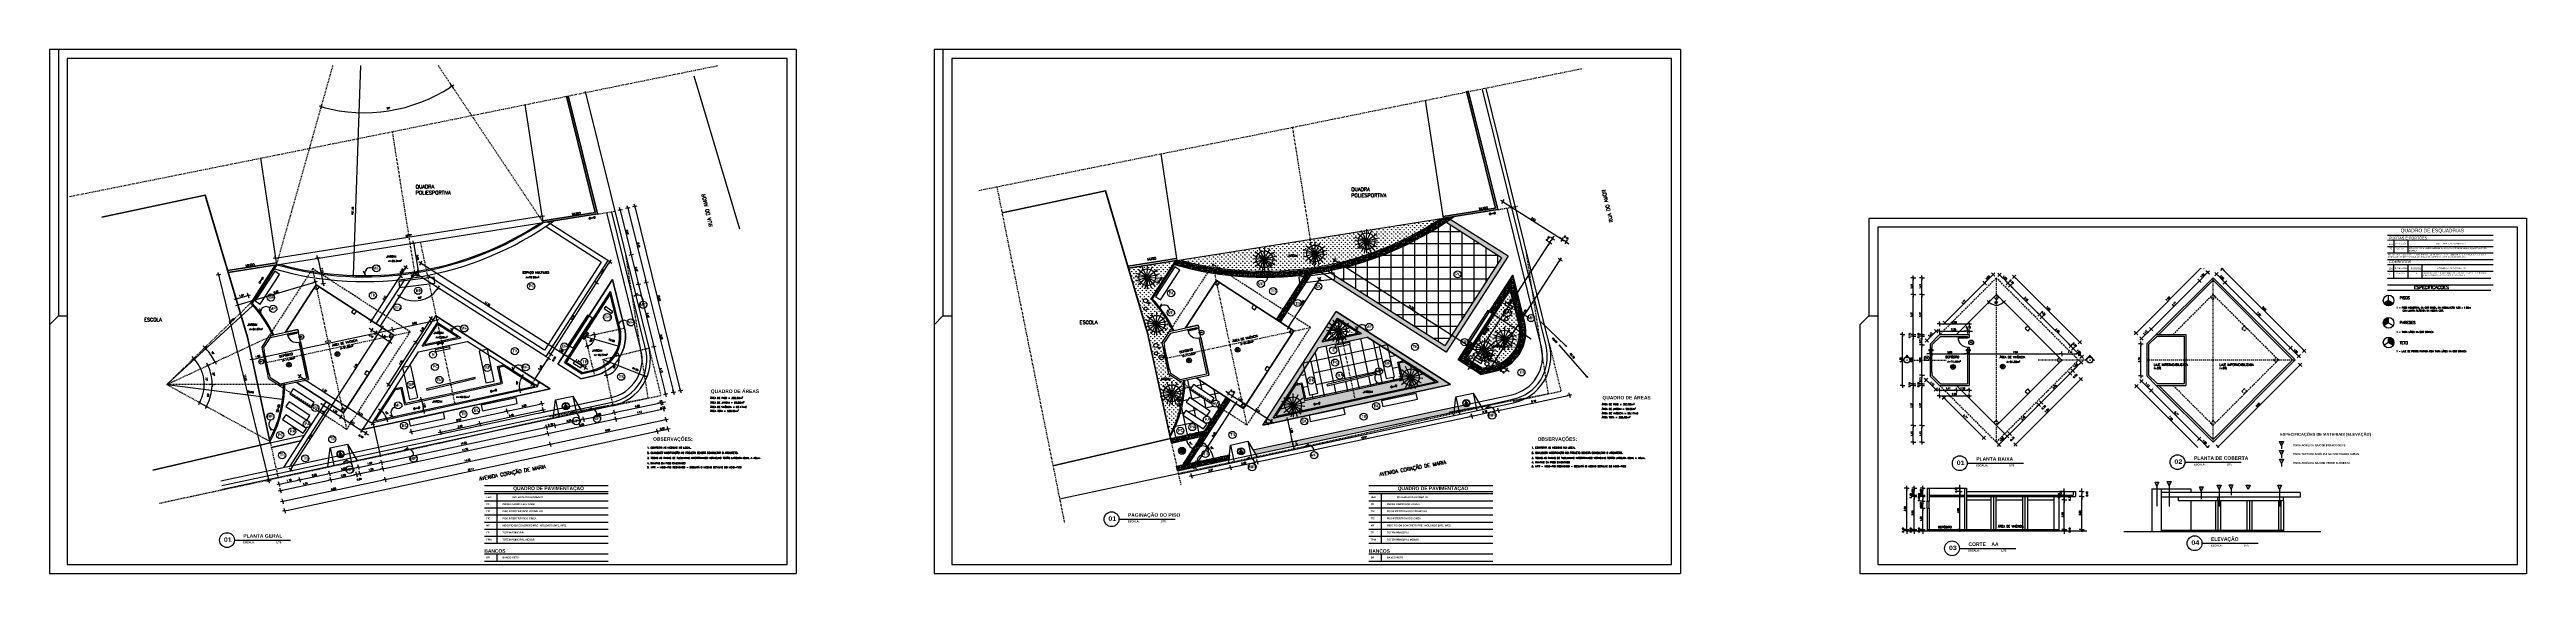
# Paper-space layout 'Layout1' of a CAD drawing. Extents: x 232 to 511, y 23 to 82.
# The model-space entities are those that its viewports show. They can reach past a viewport. Long polylines and large blocks are cut down to what shows.
import ezdxf
from ezdxf.enums import TextEntityAlignment as Align

# ---------------------------------------------------------------- set-up
doc = ezdxf.new("R2010")
doc.units = 0
doc.header["$LTSCALE"] = 0.5
doc.header["$MEASUREMENT"] = 0
doc.header["$PDMODE"] = 34
for name, pattern in [('DASHDOT', [1, 0.5, -0.25, 0, -0.25]), ('DASHED', [0.75, 0.5, -0.25]), ('HIDDEN', [0.375, 0.25, -0.125])]:
    doc.linetypes.add(name, pattern=pattern)
doc.layers.get('0').update_dxf_attribs({"linetype": 'CONTINUOUS'})
doc.layers.get('DEFPOINTS').update_dxf_attribs({"linetype": 'CONTINUOUS'})
for name, color, linetype in [('1', 1, 'CONTINUOUS'), ('COTAS', 2, 'CONTINUOUS'), ('DEMOLIR', 253, 'HIDDEN'), ('EIXO', 253, 'DASHDOT'), ('HACH', 8, 'CONTINUOUS'), ('HACHURA', 253, 'CONTINUOUS'), ('LAY', 7, 'CONTINUOUS'), ('P01', 1, 'CONTINUOUS'), ('P1', 1, 'CONTINUOUS'), ('P15', 7, 'DASHDOT'), ('P2', 2, 'CONTINUOUS'), ('P3', 3, 'CONTINUOUS'), ('P4', 6, 'CONTINUOUS'), ('P6', 4, 'CONTINUOUS'), ('PROJEÇÃO', 1, 'DASHED'), ('PVISTA', 1, 'CONTINUOUS'), ('RAIOS', 250, 'HIDDEN'), ('TEXT', 3, 'CONTINUOUS'), ('TEXTO', 3, 'CONTINUOUS'), ('TXT', 3, 'CONTINUOUS'), ('TXT3', 3, 'CONTINUOUS'), ('VEGETAÇÃO', 2, 'CONTINUOUS'), ('VPORT', 30, 'CONTINUOUS')]:
    doc.layers.add(name, color=color, linetype=linetype)
doc.layers.add('ALVENARIA', color=4, linetype='CONTINUOUS', lineweight=40)
doc.layers.add('Det', color=3, linetype='CONTINUOUS', lineweight=9)
doc.layers.get('VPORT').off()
doc.styles.add('ARIAL', font='ARIALNB.TTF')
doc.styles.add('ARIALB', font='')
doc.styles.add('FREEHAND', font='simplex.shx')
doc.styles.add('HELVET', font='arial.ttf')
doc.styles.add('ROMANS', font='romans')
doc.styles.add('STYLE1', font='arial.ttf')
doc.styles.add('WMF-ARIAL0', font='arial.ttf')
doc.styles.get('ARIALB').set_extended_font_data('Arial Black')
doc.dimstyles.new('BOLA50$0', dxfattribs={"dimscale": 0.5, "dimtxt": 0.25, "dimasz": 0.18, "dimexe": 0.18, "dimexo": 0.0625, "dimgap": 0.1, "dimtad": 1, "dimzin": 0, "dimdsep": 46, "dimtxsty": 'ROMANS', "dimblk1": 'BOLA', "dimblk2": 'BOLA', "dimsah": 1, "dimcen": 0.09, "dimse1": 1, "dimse2": 1, "dimclrt": 256, "dimadec": 0, "dimazin": 0, "dimtfac": 1, "dimtofl": 0, "dimtmove": 2, "dimatfit": 3, "dimldrblk": 'BOLA', "dimfxl": 1, "dimtolj": 1, "dimtzin": 0, "dimarcsym": 0})
doc.dimstyles.new('BOLA50$2', dxfattribs={"dimscale": 0.5, "dimtxt": 0.2, "dimasz": 0.18, "dimexe": 0.18, "dimexo": 0.0625, "dimgap": 0.2, "dimtad": 1, "dimzin": 4, "dimdsep": 46, "dimtxsty": 'ROMANS', "dimblk1": 'BOLA', "dimblk2": 'BOLA', "dimsah": 1, "dimcen": 0.09, "dimse1": 1, "dimse2": 1, "dimclrd": 256, "dimclrt": 3, "dimadec": 0, "dimazin": 0, "dimtfac": 1, "dimtofl": 0, "dimtmove": 2, "dimatfit": 3, "dimldrblk": 'BOLA', "dimfxl": 1, "dimtolj": 1, "dimtzin": 0, "dimarcsym": 0})
doc.dimstyles.new('BOLA50$4', dxfattribs={"dimscale": 0.5, "dimtxt": 0.17, "dimasz": 0.18, "dimexe": 0.18, "dimexo": 0.0625, "dimgap": 0.2, "dimtad": 1, "dimzin": 4, "dimdsep": 46, "dimtxsty": 'ROMANS', "dimblk1": 'OPEN30', "dimblk2": 'OPEN30', "dimsah": 1, "dimcen": 0.09, "dimse1": 1, "dimse2": 1, "dimclrd": 256, "dimclrt": 3, "dimadec": 0, "dimazin": 0, "dimtfac": 1, "dimtdec": 4, "dimtofl": 0, "dimtmove": 2, "dimatfit": 3, "dimldrblk": 'OPEN30', "dimfxl": 1, "dimtolj": 1, "dimtzin": 0, "dimarcsym": 0})
pattern_1 = [(90, (120.0618, -228.1136), (-0.176776695, 0.176776695), [0.046875, -0.30667839]), (45, (120.0618, -228.1136), (-0.176776695, 0.176776695), [0.046875, -0.203125]), (135, (120.0618, -228.1136), (-0.176776695, -0.176776695), [0.046875, -0.203125])]
pattern_2 = [(90, (120.0618, -228.11359), (-0.12, 0.12), [0.36, -0.12]), (180, (120.0618, -227.99359), (-0.12, 0.12), [0.36, -0.12])]
pattern_3 = [(12, (120.0618, -228.1136), (-0.2079117, 0.9781476), []), (102, (120.0618, -228.1136), (-0.9781476, -0.2079117), [])]

# ---------------------------------------------------------------- blocks, each defined once
blk = doc.blocks.new('JARDIM')
at = {"layer": 'VEGETAÇÃO', "linetype": 'Continuous', "ltscale": 3}
for q in [(2252.28, -429.68), (2252.3, -430.05), (2252.33, -429.4), (2252.51, -429.08), (2252.51, -430.36), (2252.82, -430.61), (2252.84, -428.82), (2253.09, -430.7), (2253.31, -428.71), (2253.73, -428.82), (2254.14, -429.08), (2254.3, -429.44), (2253.29, -430.72), (2253.64, -430.66), (2254.17, -430.2), (2254.29, -429.8), (2253.94, -430.48)]:
    blk.add_line((2253.29, -429.72), q, dxfattribs=at)
blk.add_circle((2253.29, -429.72), 0.705, dxfattribs=at)
blk = doc.blocks.new('A$C44756B37')
at = {"layer": 'PVISTA'}
for p, q in [((0.13, 0.48), (0.14, 0.32)), ((0.15, 0.3), (0.15, 0.22)), ((0.15, 0.22), (0.29, 0.22)), ((0.16, 0.48), (0.16, 0.42)), ((0.16, 0.42), (0.3, 0.34)), ((0.17, 0.38), (0.18, 0.25)), ((0.17, 0.38), (0.29, 0.31)), ((0.18, 0.25), (0.31, 0.25)), ((0.3, 0.34), (0.29, 0.31)), ((0.29, 0.22), (0.3, 0.18)), ((0.31, 0.25), (0.37, 0.08)), ((0.32, 0.13), (0.36, 0.04)), ((0.36, 0.04), (0.42, 0.07)), ((0.37, 0.08), (0.41, 0.09)), ((0.41, 0.09), (0.42, 0.07))]:
    blk.add_line(p, q, dxfattribs=at)
blk.add_lwpolyline([(0.15, 0.3, 2.388986), (0.3, 0.18, -0.830114)], format="xyb", dxfattribs=at)
for centre, radius, start, end in [((0.16, 0.16), 0.163, 96.6867, 349.3931), ((0.14, 0.53), 0.0491, 284.7935, 250.3107)]:
    blk.add_arc(centre, radius, start, end, dxfattribs=at)
blk = doc.blocks.new('A$C6E743D22')
at = {"layer": '1', "ltscale": 3}
h = blk.add_hatch(color=256, dxfattribs=at)
h.paths.add_polyline_path([(0, 0.41, 1), (0.82, 0.41, 1)])
h.paths.add_polyline_path([(0.78, 0.41, -1), (0.04, 0.41, -1)], flags=16)
h.paths.add_polyline_path([(0.62, 0.24), (0.63, 0.21), (0.57, 0.19), (0.54, 0.28, -0.360974), (0.38, 0.15, -0.943286), (0.36, 0.47), (0.34, 0.63, -6.596073), (0.37, 0.63), (0.38, 0.57), (0.52, 0.49), (0.5, 0.46), (0.38, 0.53), (0.4, 0.39), (0.52, 0.39), (0.59, 0.23)], flags=0)
h.paths.add_polyline_path([(0.52, 0.32, -2.386956), (0.36, 0.45), (0.37, 0.37), (0.5, 0.37)], flags=0)
h = blk.add_hatch(color=256, dxfattribs=at)
h.paths.add_polyline_path([(0.37, 0.63), (0.38, 0.57), (0.52, 0.49), (0.5, 0.46), (0.38, 0.53), (0.4, 0.39), (0.52, 0.39), (0.59, 0.23), (0.62, 0.24), (0.63, 0.21), (0.57, 0.19), (0.54, 0.28, -0.360974), (0.38, 0.15, -0.943286), (0.36, 0.47), (0.34, 0.63, -6.596073)])
h.paths.add_polyline_path([(0.52, 0.32), (0.5, 0.37), (0.37, 0.37), (0.36, 0.45, 2.386956)])
at = {"layer": 'TEXT'}
for radius in [0.408, 0.368]:
    blk.add_circle((0.41, 0.41), radius, dxfattribs=at)
at = {"layer": 'HACH', "ltscale": 3}
blk.add_blockref('A$C44756B37', (0.22, 0.15), dxfattribs=at)
blk = doc.blocks.new('A$C206D7CE9')
at = {"layer": 'HACH', "ltscale": 3, "xscale": 5.510876380422942, "yscale": 5.510876380422942, "zscale": 5.510876380422942}
blk.add_blockref('A$C6E743D22', (0, 0), dxfattribs=at)
blk = doc.blocks.new('A$C53B24436')
at = {"layer": 'PVISTA', "xscale": 0.2675669915776192, "yscale": 0.2675669915776192, "zscale": 0.2675669915776192, "rotation": 16.99718398011538}
blk.add_blockref('A$C206D7CE9', (-0.07, 0.03), dxfattribs=at)
blk = doc.blocks.new('VIVÊNCIA')
at = {"layer": 'EIXO'}
for p, q in [((2146.98, -457.66), (2146.98, -443.79)), ((2141.39, -450.72), (2153.92, -450.72))]:
    blk.add_line(p, q, dxfattribs=at)
at = {"layer": 'P1'}
for p, q in [((2146.98, -445.2), (2143.61, -448.57)), ((2152.5, -450.72), (2146.98, -445.2)), ((2141.39, -449.72), (2141.39, -451.72)), ((2141.54, -449.92), (2141.39, -449.92)), ((2141.54, -450.12), (2141.39, -450.12)), ((2141.54, -450.32), (2141.39, -450.32)), ((2141.54, -450.52), (2141.39, -450.52)), ((2141.54, -450.72), (2141.39, -450.72)), ((2141.54, -450.92), (2141.39, -450.92)), ((2141.54, -451.12), (2141.39, -451.12)), ((2141.54, -451.32), (2141.39, -451.32)), ((2141.54, -451.72), (2141.54, -449.72)), ((2143.33, -451.31), (2143.17, -451.44)), ((2143.33, -451.31), (2143.33, -451.11)), ((2143.33, -451.31), (2143.48, -451.44)), ((2146.98, -456.25), (2152.5, -450.72)), ((2147.52, -451.28), (2147.36, -451.4)), ((2147.52, -451.28), (2147.52, -451.08)), ((2147.52, -451.28), (2147.67, -451.4)), ((2141.54, -451.52), (2141.39, -451.52)), ((2143.61, -452.87), (2146.98, -456.25))]:
    blk.add_line(p, q, dxfattribs=at)
for centre in [(2144.85, -449.23), (2141.1, -450.57), (2143.33, -451.31), (2147.52, -451.28)]:
    blk.add_circle(centre, 0.2, dxfattribs=at)
blk.add_arc((2144.54, -448.82), 0.8, 180, 270, dxfattribs=at)
at = {"layer": 'P2'}
blk.add_lwpolyline([(2146.98, -456.25), (2143.61, -452.87), (2144.69, -452.87), (2144.69, -448.57), (2143.61, -448.57), (2146.98, -445.2), (2152.5, -450.72), (2146.98, -456.25)], dxfattribs=at)
for points in [[(2144.54, -448.82), (2143.74, -448.82), (2143.74, -448.85), (2144.54, -448.85)], [(2141.51, -449.89), (2141.51, -449.75), (2141.42, -449.75), (2141.42, -449.89)], [(2141.51, -450.09), (2141.51, -449.95), (2141.42, -449.95), (2141.42, -450.09)], [(2141.51, -450.29), (2141.51, -450.15), (2141.42, -450.15), (2141.42, -450.29)], [(2141.51, -450.49), (2141.51, -450.35), (2141.42, -450.35), (2141.42, -450.49)], [(2141.51, -450.69), (2141.51, -450.55), (2141.42, -450.55), (2141.42, -450.69)], [(2141.51, -450.89), (2141.51, -450.75), (2141.42, -450.75), (2141.42, -450.89)], [(2141.51, -451.09), (2141.51, -450.95), (2141.42, -450.95), (2141.42, -451.09)], [(2141.51, -451.29), (2141.51, -451.15), (2141.42, -451.15), (2141.42, -451.29)], [(2141.51, -451.49), (2141.51, -451.35), (2141.42, -451.35), (2141.42, -451.49)], [(2141.51, -451.69), (2141.51, -451.55), (2141.42, -451.55), (2141.42, -451.69)]]:
    blk.add_lwpolyline(points, close=True, dxfattribs=at)
at = {"layer": 'P6'}
for p, q in [((2142.19, -448.57), (2141.39, -449.37)), ((2141.39, -449.37), (2141.39, -449.72)), ((2142.26, -448.72), (2141.54, -449.44)), ((2142.19, -448.57), (2144.69, -448.57)), ((2142.26, -448.72), (2144.54, -448.72)), ((2144.54, -448.72), (2144.54, -448.82)), ((2144.54, -448.82), (2144.69, -448.82)), ((2144.69, -448.57), (2144.69, -448.82)), ((2141.39, -449.72), (2141.54, -449.72)), ((2141.54, -449.44), (2141.54, -449.72)), ((2144.54, -449.62), (2144.54, -452.72)), ((2144.54, -449.62), (2144.69, -449.62)), ((2144.69, -449.62), (2144.69, -452.87)), ((2141.39, -451.72), (2141.39, -452.07)), ((2141.39, -451.72), (2141.54, -451.72)), ((2141.39, -452.07), (2142.19, -452.87)), ((2141.54, -451.72), (2141.54, -452.01)), ((2141.54, -452.01), (2142.26, -452.72)), ((2142.19, -452.87), (2144.69, -452.87)), ((2142.26, -452.72), (2144.54, -452.72))]:
    blk.add_line(p, q, dxfattribs=at)
for points in [[(2146.98, -445.63), (2147.19, -445.42), (2146.98, -445.2), (2146.77, -445.42)], [(2149.63, -448.28), (2149.85, -448.07), (2149.63, -447.86), (2149.42, -448.07)], [(2152.29, -450.94), (2152.5, -450.72), (2152.29, -450.51), (2152.08, -450.72)], [(2149.63, -453.59), (2149.85, -453.38), (2149.63, -453.17), (2149.42, -453.38)], [(2146.98, -456.25), (2147.19, -456.03), (2146.98, -455.82), (2146.77, -456.03)]]:
    blk.add_lwpolyline(points, close=True, dxfattribs=at)
at = {"layer": 'PROJEÇÃO'}
for p, q in [((2146.98, -443.79), (2142.19, -448.57)), ((2153.92, -450.72), (2146.98, -443.79)), ((2146.98, -457.66), (2153.92, -450.72)), ((2142.19, -452.87), (2146.98, -457.66))]:
    blk.add_line(p, q, dxfattribs=at)
at = {"layer": 'TEXTO', "color": 3, "style": 'ROMANS'}
for p in [(2143.17, -451.33), (2143.26, -451.49), (2143.36, -451.33), (2147.36, -451.3), (2147.45, -451.45), (2147.55, -451.29)]:
    blk.add_text('1', height=0.12, dxfattribs=at).set_placement(p)
at = {"layer": 'TEXTO', "width": 3.0579, "attachment_point": 1, "style": 'ROMANS'}
for s, insert, char_height in [('{\\C3;DEPÓSITO}', (2142.68, -450.38), 0.18), ('{\\C3;A=11.49m²}', (2142.85, -450.78), 0.15), ('{\\C3;ÁREA DE VIVÊNCIA}', (2147.25, -450.39), 0.18), ('{\\C3;A=51.68m²}', (2147.85, -450.8), 0.15)]:
    blk.add_mtext(s, dxfattribs=dict(at, insert=insert, char_height=char_height))
at = {"layer": 'TEXTO', "color": 3, "style": 'ROMANS'}
for tag, p in [('P8', (2144.85, -449.23)), ('C1', (2141.11, -450.57))]:
    blk.add_attdef(tag, text='', height=0.12, dxfattribs=at).set_placement(p, align=Align.MIDDLE_CENTER)
blk = doc.blocks.new('FG')
at = {"layer": 'Det', "color": 7}
for p, q in [((-0.9, 0.57), (-1.74, 0.46)), ((-1.74, 0.46), (-1.65, -0.21)), ((-1.74, 0.46), (-1.65, -0.21)), ((-1.21, 0.5), (-1.71, 0.44)), ((-1.37, 0.38), (-1.71, 0.44)), ((-1.71, 0.44), (-1.63, -0.18)), ((-1.34, 0.01), (-1.39, 0.36)), ((-1.37, 0.38), (-1.21, 0.5)), ((-1.35, 0.36), (-1.3, 0.01)), ((-1.21, 0.5), (-1.13, -0.12)), ((-1.18, 0.54), (-1.09, -0.14)), ((-0.9, 0.57), (-0.81, -0.1)), ((-0.52, 0.33), (-0.86, 0.28)), ((-0.51, 0.23), (-0.85, 0.19)), ((-0.39, 0.35), (-0.05, 0.39)), ((-0.38, 0.25), (-0.04, 0.29)), ((-0.08, 0.68), (0.76, 0.78)), ((-0.08, 0.68), (0, 0)), ((0, 0), (0.84, 0.1)), ((0.2, 0.71), (0.28, 0.04)), ((0.23, 0.69), (0.73, 0.75)), ((0.42, 0.61), (0.23, 0.69)), ((0.23, 0.69), (0.31, 0.07)), ((0.47, 0.19), (0.31, 0.07)), ((0.31, 0.07), (0.81, 0.13)), ((0.4, 0.59), (0.44, 0.24)), ((0.42, 0.61), (0.73, 0.75)), ((0.49, 0.24), (0.44, 0.59)), ((0.47, 0.19), (0.81, 0.13)), ((0.73, 0.75), (0.81, 0.13)), ((0.76, 0.78), (0.84, 0.1)), ((0.76, 0.78), (0.84, 0.1)), ((-0.81, -0.1), (-1.65, -0.21)), ((-1.32, -0.04), (-1.63, -0.18)), ((-1.13, -0.12), (-1.63, -0.18)), ((-1.32, -0.04), (-1.13, -0.12))]:
    blk.add_line(p, q, dxfattribs=at)
for points in [[(-1.29, -0.04), (-1.34, -0.04), (-1.35, 0.01), (-1.3, 0.01)], [(0.45, 0.19), (0.5, 0.19), (0.49, 0.24), (0.44, 0.23)]]:
    blk.add_lwpolyline(points, close=True, dxfattribs=at)
blk.add_circle((-0.45, 0.29), 0.0829, dxfattribs=at)
for centre, start, end in [((-1.37, 0.36), 7.50667, 187.50667), ((0.42, 0.59), 7.0793, 187.0793)]:
    blk.add_arc(centre, 0.022, start, end, dxfattribs=at)
blk = doc.blocks.new('POSTE_pl')
at = {"layer": 'LAY'}
for p, q in [((768.3, -562.56), (769.1, -562.56)), ((768.3, -562.56), (768.3, -562.61)), ((768.3, -562.61), (769.1, -562.61)), ((768.7, -562.56), (768.7, -562.61)), ((769.1, -562.56), (769.1, -562.61))]:
    blk.add_line(p, q, dxfattribs=at)
blk.add_circle((768.7, -562.58), 0.03, dxfattribs=at)
for centre, start, end in [((768.3, -562.58), 9.5941, 350.4059), ((769.1, -562.58), 189.5941, 170.4059)]:
    blk.add_arc(centre, 0.15, start, end, dxfattribs=at)
blk = doc.blocks.new('_OPEN30')
at = {"color": 0, "linetype": 'ByBlock'}
for p, q in [((-1, 0.3), (0, 0)), ((0, 0), (-1, -0.3)), ((0, 0), (-1, 0))]:
    blk.add_line(p, q, dxfattribs=at)
blk = doc.blocks.new('*D208')
at = {"layer": 'COTAS', "color": 253, "lineweight": -2, "transparency": 16777216}
blk.add_line((2075.41, -480.79), (2082.65, -474.16), dxfattribs=at)
at = {"layer": 'DEFPOINTS', "color": 0, "transparency": 16777216}
for p in [(2082.74, -474.07, 22.94), (2075.41, -480.79, 22.94)]:
    blk.add_point(p, dxfattribs=at)
at = {"layer": 'COTAS', "color": 253, "lineweight": -2, "transparency": 16777216, "xscale": 0.135, "yscale": 0.135, "zscale": 0.135, "rotation": 42.52804903986161}
blk.add_blockref('_OPEN30', (2082.74, -474.07), dxfattribs=at)
at = {"layer": 'COTAS', "color": 3, "transparency": 16777216, "insert": (2080.89, -475.41), "char_height": 0.135, "attachment_point": 5, "rotation": 42.528, "style": 'ROMANS'}
blk.add_mtext('\\A1;R9.95', dxfattribs=at)
blk = doc.blocks.new('BOLA')
for q in [(-1.5, 0), (0, 1.5), (0, -1.5), (1.5, 0)]:
    blk.add_line((0, 0), q)
blk.add_circle((0, 0), 0.284)
blk = doc.blocks.new('*D209')
at = {"layer": 'COTAS', "color": 253, "lineweight": -2, "transparency": 16777216}
blk.add_line((2088.17, -470.23), (2088.58, -472.13), dxfattribs=at)
at = {"layer": 'DEFPOINTS', "color": 0, "transparency": 16777216}
for p in [(2087.56, -470.22, 22.69), (2088.02, -472.39, 22.69), (2088.61, -472.27)]:
    blk.add_point(p, dxfattribs=at)
at = {"layer": 'COTAS', "color": 253, "lineweight": -2, "transparency": 16777216, "xscale": 0.135, "yscale": 0.135, "zscale": 0.135}
for p, rotation in [((2088.14, -470.1), 102.0000000000005), ((2088.61, -472.27), 282.0000000000005)]:
    blk.add_blockref('BOLA', p, dxfattribs=dict(at, rotation=rotation))
at = {"layer": 'COTAS', "transparency": 16777216, "insert": (2088.51, -471.15), "char_height": 0.135, "attachment_point": 5, "rotation": 282, "style": 'ROMANS'}
blk.add_mtext('\\A1;2.22', dxfattribs=at)
blk = doc.blocks.new('*D210')
at = {"layer": 'COTAS', "color": 253, "lineweight": -2, "transparency": 16777216}
blk.add_line((2081.53, -474.04), (2087.81, -472.17), dxfattribs=at)
at = {"layer": 'DEFPOINTS', "color": 0, "transparency": 16777216}
for p in [(2087.94, -472.13), (2088.02, -472.39, 22.69), (2081.48, -474.33, 22.94)]:
    blk.add_point(p, dxfattribs=at)
at = {"layer": 'COTAS', "color": 253, "lineweight": -2, "transparency": 16777216, "xscale": 0.135, "yscale": 0.135, "zscale": 0.135}
for p, rotation in [((2087.94, -472.13), 16.54465197669583), ((2081.4, -474.08), 196.5446519766958)]:
    blk.add_blockref('BOLA', p, dxfattribs=dict(at, rotation=rotation))
at = {"layer": 'COTAS', "transparency": 16777216, "insert": (2084.63, -472.97), "char_height": 0.135, "attachment_point": 5, "rotation": 16.5447, "style": 'ROMANS'}
blk.add_mtext('\\A1;6.82', dxfattribs=at)
blk = doc.blocks.new('*D211')
at = {"layer": 'COTAS', "color": 253, "lineweight": -2, "transparency": 16777216}
blk.add_arc((2096.32, -471.37), 2.36, 240.4732, 324.2077, dxfattribs=at)
at = {"layer": 'DEFPOINTS', "color": 0, "transparency": 16777216}
for p in [(2096.32, -471.37, 23.4), (2096.32, -471.37, 23.4), (2096.21, -473.72), (2093.4, -475.9, 23.4), (2110.33, -480.3, 23.4)]:
    blk.add_point(p, dxfattribs=at)
at = {"layer": 'COTAS', "color": 253, "lineweight": -2, "transparency": 16777216, "xscale": 0.135, "yscale": 0.135, "zscale": 0.135}
for p, rotation in [((2098.31, -472.63), 55.84712973515869), ((2095.04, -473.35), 148.8337923055301)]:
    blk.add_blockref('BOLA', p, dxfattribs=dict(at, rotation=rotation))
at = {"layer": 'COTAS', "color": 3, "transparency": 16777216, "insert": (2096.77, -473.46), "char_height": 0.135, "attachment_point": 5, "rotation": 12.3405, "style": 'ROMANS'}
blk.add_mtext('\\A1;90°', dxfattribs=at)
blk = doc.blocks.new('*D212')
at = {"layer": 'COTAS', "color": 253, "lineweight": -2, "transparency": 16777216}
blk.add_line((2096.26, -468.98), (2096.61, -471.18), dxfattribs=at)
at = {"layer": 'DEFPOINTS', "color": 0, "transparency": 16777216}
for p in [(2095.93, -468.9, 23.4), (2096.32, -471.37, 23.4), (2096.63, -471.32)]:
    blk.add_point(p, dxfattribs=at)
at = {"layer": 'COTAS', "color": 253, "lineweight": -2, "transparency": 16777216, "xscale": 0.135, "yscale": 0.135, "zscale": 0.135}
for p, rotation in [((2096.24, -468.85), 98.99030834926882), ((2096.63, -471.32), 278.9903083492688)]:
    blk.add_blockref('BOLA', p, dxfattribs=dict(at, rotation=rotation))
at = {"layer": 'COTAS', "transparency": 16777216, "insert": (2096.57, -470.06), "char_height": 0.135, "attachment_point": 5, "rotation": 278.9903, "style": 'ROMANS'}
blk.add_mtext('\\A1;2.50', dxfattribs=at)
blk = doc.blocks.new('*D215')
at = {"layer": 'COTAS', "color": 253, "lineweight": -2, "transparency": 16777216}
blk.add_line((2094.2, -480.69), (2096.35, -477.34), dxfattribs=at)
at = {"layer": 'DEFPOINTS', "color": 0, "transparency": 16777216}
for p in [(2096.43, -477.23), (2096.95, -477.57, 8.02), (2094.65, -481.14, 15.78)]:
    blk.add_point(p, dxfattribs=at)
at = {"layer": 'COTAS', "color": 253, "lineweight": -2, "transparency": 16777216, "xscale": 0.135, "yscale": 0.135, "zscale": 0.135}
for p, rotation in [((2096.43, -477.23), 57.20373872580974), ((2094.13, -480.8), 237.2037387258097)]:
    blk.add_blockref('BOLA', p, dxfattribs=dict(at, rotation=rotation))
at = {"layer": 'COTAS', "transparency": 16777216, "insert": (2095.16, -478.94), "char_height": 0.135, "attachment_point": 5, "rotation": 57.2037, "style": 'ROMANS'}
blk.add_mtext('\\A1;4.25', dxfattribs=at)
blk = doc.blocks.new('*D216')
at = {"layer": 'COTAS', "color": 253, "lineweight": -2, "transparency": 16777216}
blk.add_line((2096.5, -477.12), (2097.65, -475.33), dxfattribs=at)
at = {"layer": 'DEFPOINTS', "color": 0, "transparency": 16777216}
for p in [(2097.72, -475.22), (2098.25, -475.55, 23.02), (2096.95, -477.57, 8.02)]:
    blk.add_point(p, dxfattribs=at)
at = {"layer": 'COTAS', "color": 253, "lineweight": -2, "transparency": 16777216, "xscale": 0.135, "yscale": 0.135, "zscale": 0.135}
for p, rotation in [((2097.72, -475.22), 57.20373872580974), ((2096.43, -477.23), 237.2037387258097)]:
    blk.add_blockref('BOLA', p, dxfattribs=dict(at, rotation=rotation))
at = {"layer": 'COTAS', "transparency": 16777216, "insert": (2096.95, -476.15), "char_height": 0.135, "attachment_point": 5, "rotation": 57.2037, "style": 'ROMANS'}
blk.add_mtext('\\A1;2.40', dxfattribs=at)
blk = doc.blocks.new('*D220')
at = {"layer": 'COTAS', "color": 253, "lineweight": -2, "transparency": 16777216}
blk.add_line((2096.92, -482.19), (2097.07, -482.92), dxfattribs=at)
at = {"layer": 'DEFPOINTS', "color": 0, "transparency": 16777216}
for p in [(2095.52, -482.35, 23.2), (2099.73, -482.49, 24.03), (2097.1, -483.05)]:
    blk.add_point(p, dxfattribs=at)
at = {"layer": 'COTAS', "color": 253, "lineweight": -2, "transparency": 16777216, "xscale": 0.135, "yscale": 0.135, "zscale": 0.135}
for p, rotation in [((2096.89, -482.06), 101.9630715646579), ((2097.1, -483.05), 281.9630715646579)]:
    blk.add_blockref('BOLA', p, dxfattribs=dict(at, rotation=rotation))
at = {"layer": 'COTAS', "transparency": 16777216, "insert": (2097.14, -482.53), "char_height": 0.135, "attachment_point": 5, "rotation": 281.9631, "style": 'ROMANS'}
blk.add_mtext('\\A1;1.00', dxfattribs=at)
blk = doc.blocks.new('*D222')
at = {"layer": 'COTAS', "color": 253, "lineweight": -2, "transparency": 16777216}
blk.add_line((2096.18, -484.76), (2103.98, -483.07), dxfattribs=at)
at = {"layer": 'DEFPOINTS', "color": 0, "transparency": 16777216}
for p in [(2103.59, -480.63, 9.79), (2095.74, -483.36, 23.41), (2104.12, -483.04)]:
    blk.add_point(p, dxfattribs=at)
at = {"layer": 'COTAS', "color": 253, "lineweight": -2, "transparency": 16777216, "xscale": 0.135, "yscale": 0.135, "zscale": 0.135}
for p, rotation in [((2104.12, -483.04), 12.24024774079845), ((2096.05, -484.79), 192.2402477407984)]:
    blk.add_blockref('BOLA', p, dxfattribs=dict(at, rotation=rotation))
at = {"layer": 'COTAS', "transparency": 16777216, "insert": (2100.05, -483.78), "char_height": 0.135, "attachment_point": 5, "rotation": 12.2402, "style": 'ROMANS'}
blk.add_mtext('\\A1;8.25', dxfattribs=at)
blk = doc.blocks.new('*D223')
at = {"layer": 'COTAS', "color": 253, "lineweight": -2, "transparency": 16777216}
blk.add_line((2104.25, -483.01), (2106.91, -482.44), dxfattribs=at)
at = {"layer": 'DEFPOINTS', "color": 0, "transparency": 16777216}
for p in [(2103.59, -480.63, 9.79), (2106.73, -480.97, 7.76), (2107.05, -482.41)]:
    blk.add_point(p, dxfattribs=at)
at = {"layer": 'COTAS', "color": 253, "lineweight": -2, "transparency": 16777216, "xscale": 0.135, "yscale": 0.135, "zscale": 0.135}
for p, rotation in [((2104.12, -483.04), 192.2402477407984), ((2107.05, -482.41), 12.24024774079845)]:
    blk.add_blockref('BOLA', p, dxfattribs=dict(at, rotation=rotation))
at = {"layer": 'COTAS', "transparency": 16777216, "insert": (2105.55, -482.59), "char_height": 0.135, "attachment_point": 5, "rotation": 12.2402, "style": 'ROMANS'}
blk.add_mtext('\\A1;3.00', dxfattribs=at)
blk = doc.blocks.new('*D225')
at = {"layer": 'COTAS', "color": 253, "lineweight": -2, "transparency": 16777216}
blk.add_line((2098.65, -484.79), (2101.7, -484.13), dxfattribs=at)
at = {"layer": 'DEFPOINTS', "color": 0, "transparency": 16777216}
for p in [(2098.09, -482.85, 13.74), (2101.41, -482.13, 11.45), (2101.83, -484.1)]:
    blk.add_point(p, dxfattribs=at)
at = {"layer": 'COTAS', "color": 253, "lineweight": -2, "transparency": 16777216, "xscale": 0.135, "yscale": 0.135, "zscale": 0.135}
for p, rotation in [((2098.52, -484.82), 192.240247740798), ((2101.83, -484.1), 12.24024774079799)]:
    blk.add_blockref('BOLA', p, dxfattribs=dict(at, rotation=rotation))
at = {"layer": 'COTAS', "transparency": 16777216, "insert": (2100.15, -484.32), "char_height": 0.135, "attachment_point": 5, "rotation": 12.2402, "style": 'ROMANS'}
blk.add_mtext('\\A1;3.39', dxfattribs=at)
blk = doc.blocks.new('*D226')
at = {"layer": 'COTAS', "color": 253, "lineweight": -2, "transparency": 16777216}
blk.add_line((2101.97, -484.07), (2107.03, -482.97), dxfattribs=at)
at = {"layer": 'DEFPOINTS', "color": 0, "transparency": 16777216}
for p in [(2101.41, -482.13, 11.45), (2106.73, -480.97, 7.76), (2107.16, -482.94)]:
    blk.add_point(p, dxfattribs=at)
at = {"layer": 'COTAS', "color": 253, "lineweight": -2, "transparency": 16777216, "xscale": 0.135, "yscale": 0.135, "zscale": 0.135}
for p, rotation in [((2107.16, -482.94), 12.24024774079799), ((2101.83, -484.1), 192.240247740798)]:
    blk.add_blockref('BOLA', p, dxfattribs=dict(at, rotation=rotation))
at = {"layer": 'COTAS', "transparency": 16777216, "insert": (2104.47, -483.38), "char_height": 0.135, "attachment_point": 5, "rotation": 12.2402, "style": 'ROMANS'}
blk.add_mtext('\\A1;5.45', dxfattribs=at)
blk = doc.blocks.new('*D227')
at = {"layer": 'COTAS', "color": 253, "lineweight": -2, "transparency": 16777216}
blk.add_line((2075.41, -480.79), (2085.15, -482.03), dxfattribs=at)
at = {"layer": 'DEFPOINTS', "color": 0, "transparency": 16777216}
for p in [(2075.41, -480.79, 22.94), (2085.28, -482.05, 22.94)]:
    blk.add_point(p, dxfattribs=at)
at = {"layer": 'COTAS', "color": 253, "lineweight": -2, "transparency": 16777216, "xscale": 0.135, "yscale": 0.135, "zscale": 0.135, "rotation": 352.7667896246102}
blk.add_blockref('_OPEN30', (2085.28, -482.05), dxfattribs=at)
at = {"layer": 'COTAS', "color": 3, "transparency": 16777216, "insert": (2082.49, -481.43), "char_height": 0.135, "attachment_point": 5, "rotation": 352.7668, "style": 'ROMANS'}
blk.add_mtext('\\A1;R9.95', dxfattribs=at)
blk = doc.blocks.new('*D228')
at = {"layer": 'COTAS', "color": 253, "lineweight": -2, "transparency": 16777216}
blk.add_arc((2075.41, -480.79), 3.82, 333.0985, 357.9357, dxfattribs=at)
at = {"layer": 'DEFPOINTS', "color": 0, "transparency": 16777216}
for p in [(2075.41, -480.79), (2075.41, -480.79), (2079.02, -482.05), (2085.36, -480.8, 22.94), (2084.12, -485.61, 22.94)]:
    blk.add_point(p, dxfattribs=at)
at = {"layer": 'COTAS', "color": 253, "lineweight": -2, "transparency": 16777216, "xscale": 0.135, "yscale": 0.135, "zscale": 0.135}
for p, rotation in [((2079.23, -480.79), 88.94850184458785), ((2078.75, -482.64), 242.0857468253828)]:
    blk.add_blockref('BOLA', p, dxfattribs=dict(at, rotation=rotation))
at = {"layer": 'COTAS', "color": 3, "transparency": 16777216, "insert": (2078.9, -481.69), "char_height": 0.135, "attachment_point": 5, "rotation": 75.5171, "style": 'ROMANS'}
blk.add_mtext('\\A1;29°', dxfattribs=at)
blk = doc.blocks.new('*D229')
at = {"layer": 'COTAS', "color": 253, "lineweight": -2, "transparency": 16777216}
blk.add_arc((2075.41, -480.79), 3.83, 1.982, 22.8994, dxfattribs=at)
at = {"layer": 'DEFPOINTS', "color": 0, "transparency": 16777216}
for p in [(2084.44, -476.6, 22.94), (2079.2, -480.24), (2075.41, -480.79), (2075.41, -480.79), (2085.36, -480.8, 22.94)]:
    blk.add_point(p, dxfattribs=at)
at = {"layer": 'COTAS', "color": 253, "lineweight": -2, "transparency": 16777216, "xscale": 0.135, "yscale": 0.135, "zscale": 0.135}
for p, rotation in [((2078.88, -479.18), 113.9096976193821), ((2079.24, -480.79), 270.9716176059703)]:
    blk.add_blockref('BOLA', p, dxfattribs=dict(at, rotation=rotation))
at = {"layer": 'COTAS', "color": 3, "transparency": 16777216, "insert": (2079.36, -479.92), "char_height": 0.135, "attachment_point": 5, "rotation": 282.4407, "style": 'ROMANS'}
blk.add_mtext('\\A1;25°', dxfattribs=at)
blk = doc.blocks.new('*D231')
at = {"layer": 'COTAS', "color": 253, "lineweight": -2, "transparency": 16777216}
blk.add_line((2085.02, -489.19), (2086.5, -488.87), dxfattribs=at)
at = {"layer": 'DEFPOINTS', "color": 0, "transparency": 16777216}
for p in [(2084.79, -488.75, 24.03), (2086.53, -488.38, 24.03), (2086.63, -488.84)]:
    blk.add_point(p, dxfattribs=at)
at = {"layer": 'COTAS', "color": 253, "lineweight": -2, "transparency": 16777216, "xscale": 0.135, "yscale": 0.135, "zscale": 0.135}
for p, rotation in [((2084.89, -489.21), 192.0604837379175), ((2086.63, -488.84), 12.06048373791757)]:
    blk.add_blockref('BOLA', p, dxfattribs=dict(at, rotation=rotation))
at = {"layer": 'COTAS', "transparency": 16777216, "insert": (2085.73, -488.89), "char_height": 0.135, "attachment_point": 5, "rotation": 12.0605, "style": 'ROMANS'}
blk.add_mtext('\\A1;1.78', dxfattribs=at)
blk = doc.blocks.new('*D232')
at = {"layer": 'COTAS', "color": 253, "lineweight": -2, "transparency": 16777216}
blk.add_line((2086.76, -488.81), (2089.01, -488.34), dxfattribs=at)
at = {"layer": 'DEFPOINTS', "color": 0, "transparency": 16777216}
for p in [(2086.53, -488.38, 24.03), (2089.04, -487.84, 24.03), (2089.14, -488.31)]:
    blk.add_point(p, dxfattribs=at)
at = {"layer": 'COTAS', "color": 253, "lineweight": -2, "transparency": 16777216, "xscale": 0.135, "yscale": 0.135, "zscale": 0.135}
for p, rotation in [((2086.63, -488.84), 192.0604837379176), ((2089.14, -488.31), 12.0604837379176)]:
    blk.add_blockref('BOLA', p, dxfattribs=dict(at, rotation=rotation))
at = {"layer": 'COTAS', "transparency": 16777216, "insert": (2087.85, -488.44), "char_height": 0.135, "attachment_point": 5, "rotation": 12.0605, "style": 'ROMANS'}
blk.add_mtext('\\A1;2.56', dxfattribs=at)
blk = doc.blocks.new('*D233')
at = {"layer": 'COTAS', "color": 253, "lineweight": -2, "transparency": 16777216}
blk.add_line((2089.27, -488.28), (2091.45, -487.81), dxfattribs=at)
at = {"layer": 'DEFPOINTS', "color": 0, "transparency": 16777216}
for p in [(2089.04, -487.84, 24.03), (2091.48, -487.32, 24.03), (2091.58, -487.78)]:
    blk.add_point(p, dxfattribs=at)
at = {"layer": 'COTAS', "color": 253, "lineweight": -2, "transparency": 16777216, "xscale": 0.135, "yscale": 0.135, "zscale": 0.135}
for p, rotation in [((2089.14, -488.31), 192.0604837379176), ((2091.58, -487.78), 12.0604837379176)]:
    blk.add_blockref('BOLA', p, dxfattribs=dict(at, rotation=rotation))
at = {"layer": 'COTAS', "transparency": 16777216, "insert": (2090.33, -487.91), "char_height": 0.135, "attachment_point": 5, "rotation": 12.0605, "style": 'ROMANS'}
blk.add_mtext('\\A1;2.50', dxfattribs=at)
blk = doc.blocks.new('*D234')
at = {"layer": 'COTAS', "color": 253, "lineweight": -2, "transparency": 16777216}
blk.add_line((2091.71, -487.76), (2093.4, -487.4), dxfattribs=at)
at = {"layer": 'DEFPOINTS', "color": 0, "transparency": 16777216}
for p in [(2092.81, -483.99, 22.69), (2091.48, -487.32, 24.03), (2093.53, -487.37)]:
    blk.add_point(p, dxfattribs=at)
at = {"layer": 'COTAS', "color": 253, "lineweight": -2, "transparency": 16777216, "xscale": 0.135, "yscale": 0.135, "zscale": 0.135}
for p, rotation in [((2091.58, -487.78), 192.0604837379176), ((2093.53, -487.37), 12.0604837379176)]:
    blk.add_blockref('BOLA', p, dxfattribs=dict(at, rotation=rotation))
at = {"layer": 'COTAS', "transparency": 16777216, "insert": (2092.53, -487.44), "char_height": 0.135, "attachment_point": 5, "rotation": 12.0605, "style": 'ROMANS'}
blk.add_mtext('\\A1;1.99', dxfattribs=at)
blk = doc.blocks.new('*D235')
at = {"layer": 'COTAS', "color": 253, "lineweight": -2, "transparency": 16777216}
blk.add_line((2093.66, -487.34), (2107.33, -484.42), dxfattribs=at)
at = {"layer": 'DEFPOINTS', "color": 0, "transparency": 16777216}
for p in [(2106.73, -480.97, 7.76), (2092.81, -483.99, 22.69), (2107.46, -484.39)]:
    blk.add_point(p, dxfattribs=at)
at = {"layer": 'COTAS', "color": 253, "lineweight": -2, "transparency": 16777216, "xscale": 0.135, "yscale": 0.135, "zscale": 0.135}
for p, rotation in [((2107.46, -484.39), 12.0604837379176), ((2093.53, -487.37), 192.0604837379176)]:
    blk.add_blockref('BOLA', p, dxfattribs=dict(at, rotation=rotation))
at = {"layer": 'COTAS', "transparency": 16777216, "insert": (2100.47, -485.74), "char_height": 0.135, "attachment_point": 5, "rotation": 12.0605, "style": 'ROMANS'}
blk.add_mtext('\\A1;14.25', dxfattribs=at)
blk = doc.blocks.new('*D236')
at = {"layer": 'COTAS', "color": 253, "lineweight": -2, "transparency": 16777216}
blk.add_line((2085.14, -489.72), (2089.12, -488.87), dxfattribs=at)
at = {"layer": 'DEFPOINTS', "color": 0, "transparency": 16777216}
for p in [(2084.79, -488.75, 24.03), (2089.04, -487.84, 24.03), (2089.25, -488.84)]:
    blk.add_point(p, dxfattribs=at)
at = {"layer": 'COTAS', "color": 253, "lineweight": -2, "transparency": 16777216, "xscale": 0.135, "yscale": 0.135, "zscale": 0.135}
for p, rotation in [((2089.25, -488.84), 12.06048373791165), ((2085.01, -489.75), 192.0604837379116)]:
    blk.add_blockref('BOLA', p, dxfattribs=dict(at, rotation=rotation))
at = {"layer": 'COTAS', "transparency": 16777216, "insert": (2087.1, -489.16), "char_height": 0.135, "attachment_point": 5, "rotation": 12.0605, "style": 'ROMANS'}
blk.add_mtext('\\A1;4.34', dxfattribs=at)
blk = doc.blocks.new('*D237')
at = {"layer": 'COTAS', "color": 253, "lineweight": -2, "transparency": 16777216}
blk.add_line((2089.38, -488.81), (2091.29, -488.41), dxfattribs=at)
at = {"layer": 'DEFPOINTS', "color": 0, "transparency": 16777216}
for p in [(2089.04, -487.84, 24.03), (2091.21, -487.38, 24.03), (2091.42, -488.38)]:
    blk.add_point(p, dxfattribs=at)
at = {"layer": 'COTAS', "color": 253, "lineweight": -2, "transparency": 16777216, "xscale": 0.135, "yscale": 0.135, "zscale": 0.135}
for p, rotation in [((2089.25, -488.84), 192.0604837379127), ((2091.42, -488.38), 12.06048373791273)]:
    blk.add_blockref('BOLA', p, dxfattribs=dict(at, rotation=rotation))
at = {"layer": 'COTAS', "transparency": 16777216, "insert": (2090.31, -488.47), "char_height": 0.135, "attachment_point": 5, "rotation": 12.0605, "style": 'ROMANS'}
blk.add_mtext('\\A1;2.22', dxfattribs=at)
blk = doc.blocks.new('*D238')
at = {"layer": 'COTAS', "color": 253, "lineweight": -2, "transparency": 16777216}
for p, q in [((2091.29, -488.41), (2091.16, -488.44)), ((2091.83, -488.29), (2091.96, -488.26))]:
    blk.add_line(p, q, dxfattribs=at)
at = {"layer": 'DEFPOINTS', "color": 0, "transparency": 16777216}
for p in [(2091.21, -487.38, 24.03), (2091.48, -487.32, 24.03), (2091.7, -488.32)]:
    blk.add_point(p, dxfattribs=at)
at = {"layer": 'COTAS', "color": 253, "lineweight": -2, "transparency": 16777216, "xscale": 0.135, "yscale": 0.135, "zscale": 0.135}
for p, rotation in [((2091.42, -488.38), 12.06048373791272), ((2091.7, -488.32), 192.0604837379127)]:
    blk.add_blockref('BOLA', p, dxfattribs=dict(at, rotation=rotation))
at = {"layer": 'COTAS', "transparency": 16777216, "insert": (2091.65, -488.79), "char_height": 0.135, "attachment_point": 5, "rotation": 12.0605, "style": 'ROMANS'}
blk.add_mtext('\\A1;0.28', dxfattribs=at)
blk = doc.blocks.new('*D239')
at = {"layer": 'COTAS', "color": 253, "lineweight": -2, "transparency": 16777216}
blk.add_line((2091.83, -488.29), (2093.51, -487.93), dxfattribs=at)
at = {"layer": 'DEFPOINTS', "color": 0, "transparency": 16777216}
for p in [(2093.43, -486.9, 24.03), (2091.48, -487.32, 24.03), (2093.65, -487.9)]:
    blk.add_point(p, dxfattribs=at)
at = {"layer": 'COTAS', "color": 253, "lineweight": -2, "transparency": 16777216, "xscale": 0.135, "yscale": 0.135, "zscale": 0.135}
for p, rotation in [((2091.7, -488.32), 192.0604837379127), ((2093.65, -487.9), 12.06048373791272)]:
    blk.add_blockref('BOLA', p, dxfattribs=dict(at, rotation=rotation))
at = {"layer": 'COTAS', "transparency": 16777216, "insert": (2092.64, -487.97), "char_height": 0.135, "attachment_point": 5, "rotation": 12.0605, "style": 'ROMANS'}
blk.add_mtext('\\A1;1.99', dxfattribs=at)
blk = doc.blocks.new('*D240')
at = {"layer": 'COTAS', "color": 253, "lineweight": -2, "transparency": 16777216}
blk.add_line((2093.78, -487.88), (2107.45, -484.96), dxfattribs=at)
at = {"layer": 'DEFPOINTS', "color": 0, "transparency": 16777216}
for p in [(2106.73, -480.97, 7.76), (2107.58, -484.93), (2093.43, -486.9, 24.03)]:
    blk.add_point(p, dxfattribs=at)
at = {"layer": 'COTAS', "color": 253, "lineweight": -2, "transparency": 16777216, "xscale": 0.135, "yscale": 0.135, "zscale": 0.135}
for p, rotation in [((2107.58, -484.93), 12.06048373791272), ((2093.65, -487.9), 192.0604837379127)]:
    blk.add_blockref('BOLA', p, dxfattribs=dict(at, rotation=rotation))
at = {"layer": 'COTAS', "transparency": 16777216, "insert": (2100.58, -486.28), "char_height": 0.135, "attachment_point": 5, "rotation": 12.0605, "style": 'ROMANS'}
blk.add_mtext('\\A1;14.25', dxfattribs=at)
blk = doc.blocks.new('*D241')
at = {"layer": 'COTAS', "color": 253, "lineweight": -2, "transparency": 16777216}
blk.add_line((2085.33, -490.63), (2093.71, -488.84), dxfattribs=at)
at = {"layer": 'DEFPOINTS', "color": 0, "transparency": 16777216}
for p in [(2093.43, -486.9, 24.03), (2084.79, -488.75, 24.03), (2093.84, -488.81)]:
    blk.add_point(p, dxfattribs=at)
at = {"layer": 'COTAS', "color": 253, "lineweight": -2, "transparency": 16777216, "xscale": 0.135, "yscale": 0.135, "zscale": 0.135}
for p, rotation in [((2093.84, -488.81), 12.06048373791147), ((2085.2, -490.66), 192.0604837379115)]:
    blk.add_blockref('BOLA', p, dxfattribs=dict(at, rotation=rotation))
at = {"layer": 'COTAS', "transparency": 16777216, "insert": (2089.49, -489.6), "char_height": 0.135, "attachment_point": 5, "rotation": 12.0605, "style": 'ROMANS'}
blk.add_mtext('\\A1;8.83', dxfattribs=at)
blk = doc.blocks.new('*D242')
at = {"layer": 'COTAS', "color": 253, "lineweight": -2, "transparency": 16777216}
blk.add_line((2093.97, -488.78), (2107.64, -485.86), dxfattribs=at)
at = {"layer": 'DEFPOINTS', "color": 0, "transparency": 16777216}
for p in [(2106.73, -480.97, 7.76), (2093.43, -486.9, 24.03), (2107.77, -485.84)]:
    blk.add_point(p, dxfattribs=at)
at = {"layer": 'COTAS', "color": 253, "lineweight": -2, "transparency": 16777216, "xscale": 0.135, "yscale": 0.135, "zscale": 0.135}
for p, rotation in [((2107.77, -485.84), 12.06048373791145), ((2093.84, -488.81), 192.0604837379114)]:
    blk.add_blockref('BOLA', p, dxfattribs=dict(at, rotation=rotation))
at = {"layer": 'COTAS', "transparency": 16777216, "insert": (2100.78, -487.18), "char_height": 0.135, "attachment_point": 5, "rotation": 12.0605, "style": 'ROMANS'}
blk.add_mtext('\\A1;14.25', dxfattribs=at)
blk = doc.blocks.new('*D243')
at = {"layer": 'COTAS', "color": 253, "lineweight": -2, "transparency": 16777216}
blk.add_line((2082.75, -478.64), (2083.46, -478.48), dxfattribs=at)
at = {"layer": 'DEFPOINTS', "color": 0, "transparency": 16777216}
for p in [(2083.6, -478.46), (2082.72, -479.16, 22.69), (2083.7, -478.95, 22.69)]:
    blk.add_point(p, dxfattribs=at)
at = {"layer": 'COTAS', "color": 253, "lineweight": -2, "transparency": 16777216, "xscale": 0.135, "yscale": 0.135, "zscale": 0.135}
for p, rotation in [((2082.62, -478.66), 191.9999999999997), ((2083.6, -478.46), 11.99999999999966)]:
    blk.add_blockref('BOLA', p, dxfattribs=dict(at, rotation=rotation))
at = {"layer": 'COTAS', "transparency": 16777216, "insert": (2083.08, -478.42), "char_height": 0.135, "attachment_point": 5, "rotation": 12, "style": 'ROMANS'}
blk.add_mtext('\\A1;1.00', dxfattribs=at)
blk = doc.blocks.new('*D244')
at = {"layer": 'COTAS', "color": 253, "lineweight": -2, "transparency": 16777216}
blk.add_line((2083.73, -478.43), (2094.33, -476.18), dxfattribs=at)
at = {"layer": 'DEFPOINTS', "color": 0, "transparency": 16777216}
for p in [(2094.46, -476.15), (2094.57, -476.64, 22.69), (2083.7, -478.95, 22.69)]:
    blk.add_point(p, dxfattribs=at)
at = {"layer": 'COTAS', "color": 253, "lineweight": -2, "transparency": 16777216, "xscale": 0.135, "yscale": 0.135, "zscale": 0.135}
for p, rotation in [((2094.46, -476.15), 11.99999999999966), ((2083.6, -478.46), 191.9999999999997)]:
    blk.add_blockref('BOLA', p, dxfattribs=dict(at, rotation=rotation))
at = {"layer": 'COTAS', "transparency": 16777216, "insert": (2089, -477.16), "char_height": 0.135, "attachment_point": 5, "rotation": 12, "style": 'ROMANS'}
blk.add_mtext('\\A1;11.11', dxfattribs=at)
blk = doc.blocks.new('*D245')
at = {"layer": 'COTAS', "color": 253, "lineweight": -2, "transparency": 16777216}
blk.add_line((2094.59, -476.12), (2098.07, -475.38), dxfattribs=at)
at = {"layer": 'DEFPOINTS', "color": 0, "transparency": 16777216}
for p in [(2098.2, -475.35), (2098.25, -475.55, 23.02), (2094.57, -476.64, 22.69)]:
    blk.add_point(p, dxfattribs=at)
at = {"layer": 'COTAS', "color": 253, "lineweight": -2, "transparency": 16777216, "xscale": 0.135, "yscale": 0.135, "zscale": 0.135}
for p, rotation in [((2094.46, -476.15), 191.9999999999997), ((2098.2, -475.35), 11.99999999999966)]:
    blk.add_blockref('BOLA', p, dxfattribs=dict(at, rotation=rotation))
at = {"layer": 'COTAS', "transparency": 16777216, "insert": (2096.3, -475.61), "char_height": 0.135, "attachment_point": 5, "rotation": 12, "style": 'ROMANS'}
blk.add_mtext('\\A1;3.83', dxfattribs=at)
blk = doc.blocks.new('*D247')
at = {"layer": 'COTAS', "color": 253, "lineweight": -2, "transparency": 16777216}
for p, q in [((2088.51, -482.48), (2088.4, -482.41)), ((2089.07, -482.85), (2089.18, -482.93))]:
    blk.add_line(p, q, dxfattribs=at)
at = {"layer": 'DEFPOINTS', "color": 0, "transparency": 16777216}
for p in [(2088.83, -482.24, 23.4), (2088.96, -482.78), (2089.17, -482.46, 23.4)]:
    blk.add_point(p, dxfattribs=at)
at = {"layer": 'COTAS', "color": 253, "lineweight": -2, "transparency": 16777216, "xscale": 0.135, "yscale": 0.135, "zscale": 0.135}
for p, rotation in [((2088.62, -482.56), 326.8118607017123), ((2088.96, -482.78), 146.8118607017123)]:
    blk.add_blockref('BOLA', p, dxfattribs=dict(at, rotation=rotation))
at = {"layer": 'COTAS', "transparency": 16777216, "insert": (2088.54, -483.04), "char_height": 0.135, "attachment_point": 5, "rotation": 326.8119, "style": 'ROMANS'}
blk.add_mtext('\\A1;0.40', dxfattribs=at)
blk = doc.blocks.new('*D248')
at = {"layer": 'COTAS', "color": 253, "lineweight": -2, "transparency": 16777216}
blk.add_line((2089.07, -482.85), (2089.98, -483.45), dxfattribs=at)
at = {"layer": 'DEFPOINTS', "color": 0, "transparency": 16777216}
for p in [(2089.17, -482.46, 23.4), (2090.1, -483.52), (2090.31, -483.19, 22.69)]:
    blk.add_point(p, dxfattribs=at)
at = {"layer": 'COTAS', "color": 253, "lineweight": -2, "transparency": 16777216, "xscale": 0.135, "yscale": 0.135, "zscale": 0.135}
for p, rotation in [((2088.96, -482.78), 146.8118607017123), ((2090.1, -483.52), 326.8118607017123)]:
    blk.add_blockref('BOLA', p, dxfattribs=dict(at, rotation=rotation))
at = {"layer": 'COTAS', "transparency": 16777216, "insert": (2089.61, -483.03), "char_height": 0.135, "attachment_point": 5, "rotation": 326.8119, "style": 'ROMANS'}
blk.add_mtext('\\A1;1.36', dxfattribs=at)
blk = doc.blocks.new('*D249')
at = {"layer": 'COTAS', "color": 253, "lineweight": -2, "transparency": 16777216}
blk.add_line((2090.21, -483.6), (2091.77, -484.62), dxfattribs=at)
at = {"layer": 'DEFPOINTS', "color": 0, "transparency": 16777216}
for p in [(2090.31, -483.19, 22.69), (2091.88, -484.69), (2092.1, -484.35, 22.69)]:
    blk.add_point(p, dxfattribs=at)
at = {"layer": 'COTAS', "color": 253, "lineweight": -2, "transparency": 16777216, "xscale": 0.135, "yscale": 0.135, "zscale": 0.135}
for p, rotation in [((2090.1, -483.52), 146.8118607017123), ((2091.88, -484.69), 326.8118607017123)]:
    blk.add_blockref('BOLA', p, dxfattribs=dict(at, rotation=rotation))
at = {"layer": 'COTAS', "transparency": 16777216, "insert": (2091.07, -483.99), "char_height": 0.135, "attachment_point": 5, "rotation": 326.8119, "style": 'ROMANS'}
blk.add_mtext('\\A1;2.13', dxfattribs=at)
blk = doc.blocks.new('*D250')
at = {"layer": 'COTAS', "color": 253, "lineweight": -2, "transparency": 16777216}
for p, q in [((2091.77, -484.62), (2091.66, -484.54)), ((2092.32, -484.98), (2092.44, -485.05))]:
    blk.add_line(p, q, dxfattribs=at)
at = {"layer": 'DEFPOINTS', "color": 0, "transparency": 16777216}
for p in [(2092.1, -484.35, 22.69), (2092.21, -484.91), (2092.81, -483.99, 17.41)]:
    blk.add_point(p, dxfattribs=at)
at = {"layer": 'COTAS', "color": 253, "lineweight": -2, "transparency": 16777216, "xscale": 0.135, "yscale": 0.135, "zscale": 0.135}
for p, rotation in [((2091.88, -484.69), 326.8118607017123), ((2092.21, -484.91), 146.8118607017123)]:
    blk.add_blockref('BOLA', p, dxfattribs=dict(at, rotation=rotation))
at = {"layer": 'COTAS', "transparency": 16777216, "insert": (2091.8, -485.17), "char_height": 0.135, "attachment_point": 5, "rotation": 326.8119, "style": 'ROMANS'}
blk.add_mtext('\\A1;0.40', dxfattribs=at)
blk = doc.blocks.new('*D251')
at = {"layer": 'COTAS', "color": 253, "lineweight": -2, "transparency": 16777216}
blk.add_line((2086.75, -480.17), (2090.52, -482.62), dxfattribs=at)
at = {"layer": 'DEFPOINTS', "color": 0, "transparency": 16777216}
for p in [(2086.31, -480.6, 22.69), (2090.64, -482.7), (2090.31, -483.19, 22.69)]:
    blk.add_point(p, dxfattribs=at)
at = {"layer": 'COTAS', "color": 253, "lineweight": -2, "transparency": 16777216, "xscale": 0.135, "yscale": 0.135, "zscale": 0.135}
for p, rotation in [((2086.64, -480.1), 146.9999999999978), ((2090.64, -482.7), 326.9999999999978)]:
    blk.add_blockref('BOLA', p, dxfattribs=dict(at, rotation=rotation))
at = {"layer": 'COTAS', "transparency": 16777216, "insert": (2088.71, -481.28), "char_height": 0.135, "attachment_point": 5, "rotation": 327, "style": 'ROMANS'}
blk.add_mtext('\\A1;4.77', dxfattribs=at)
blk = doc.blocks.new('*D252')
at = {"layer": 'COTAS', "color": 253, "lineweight": -2, "transparency": 16777216}
blk.add_line((2090.75, -482.77), (2092.64, -484), dxfattribs=at)
at = {"layer": 'DEFPOINTS', "color": 0, "transparency": 16777216}
for p in [(2090.31, -483.19, 22.69), (2092.76, -484.07), (2092.81, -483.99, 22.69)]:
    blk.add_point(p, dxfattribs=at)
at = {"layer": 'COTAS', "color": 253, "lineweight": -2, "transparency": 16777216, "xscale": 0.135, "yscale": 0.135, "zscale": 0.135}
for p, rotation in [((2090.64, -482.7), 146.9999999999978), ((2092.76, -484.07), 326.9999999999978)]:
    blk.add_blockref('BOLA', p, dxfattribs=dict(at, rotation=rotation))
at = {"layer": 'COTAS', "transparency": 16777216, "insert": (2091.77, -483.26), "char_height": 0.135, "attachment_point": 5, "rotation": 327, "style": 'ROMANS'}
blk.add_mtext('\\A1;2.53', dxfattribs=at)
blk = doc.blocks.new('*D254')
at = {"layer": 'COTAS', "color": 253, "lineweight": -2, "transparency": 16777216}
for p, q in [((2092.61, -476.13), (2092.49, -476.06)), ((2093.17, -476.5), (2093.28, -476.57))]:
    blk.add_line(p, q, dxfattribs=at)
at = {"layer": 'DEFPOINTS', "color": 0, "transparency": 16777216}
for p in [(2093.05, -476.42), (2093.06, -475.68, 23.4), (2093.4, -475.9, 23.4)]:
    blk.add_point(p, dxfattribs=at)
at = {"layer": 'COTAS', "color": 253, "lineweight": -2, "transparency": 16777216, "xscale": 0.135, "yscale": 0.135, "zscale": 0.135}
for p, rotation in [((2092.72, -476.2), 326.9056165261915), ((2093.05, -476.42), 146.9056165261915)]:
    blk.add_blockref('BOLA', p, dxfattribs=dict(at, rotation=rotation))
at = {"layer": 'COTAS', "transparency": 16777216, "insert": (2092.64, -476.69), "char_height": 0.135, "attachment_point": 5, "rotation": 326.9056, "style": 'ROMANS'}
blk.add_mtext('\\A1;0.40', dxfattribs=at)
blk = doc.blocks.new('*D255')
at = {"layer": 'COTAS', "color": 253, "lineweight": -2, "transparency": 16777216}
blk.add_line((2093.17, -476.5), (2094.1, -477.11), dxfattribs=at)
at = {"layer": 'DEFPOINTS', "color": 0, "transparency": 16777216}
for p in [(2093.4, -475.9, 23.4), (2094.22, -477.18), (2094.57, -476.64, 22.69)]:
    blk.add_point(p, dxfattribs=at)
at = {"layer": 'COTAS', "color": 253, "lineweight": -2, "transparency": 16777216, "xscale": 0.135, "yscale": 0.135, "zscale": 0.135}
for p, rotation in [((2093.05, -476.42), 146.9056165261915), ((2094.22, -477.18), 326.9056165261915)]:
    blk.add_blockref('BOLA', p, dxfattribs=dict(at, rotation=rotation))
at = {"layer": 'COTAS', "transparency": 16777216, "insert": (2093.71, -476.68), "char_height": 0.135, "attachment_point": 5, "rotation": 326.9056, "style": 'ROMANS'}
blk.add_mtext('\\A1;1.39', dxfattribs=at)
blk = doc.blocks.new('*D256')
at = {"layer": 'COTAS', "color": 253, "lineweight": -2, "transparency": 16777216}
blk.add_line((2085.95, -487.84), (2089.28, -482.69), dxfattribs=at)
at = {"layer": 'DEFPOINTS', "color": 0, "transparency": 16777216}
for p in [(2089.17, -482.46, 23.4), (2089.35, -482.58), (2085.7, -487.84, 23.4)]:
    blk.add_point(p, dxfattribs=at)
at = {"layer": 'COTAS', "color": 253, "lineweight": -2, "transparency": 16777216, "xscale": 0.135, "yscale": 0.135, "zscale": 0.135}
for p, rotation in [((2089.35, -482.58), 57.19440007189176), ((2085.88, -487.96), 237.1944000718918)]:
    blk.add_blockref('BOLA', p, dxfattribs=dict(at, rotation=rotation))
at = {"layer": 'COTAS', "transparency": 16777216, "insert": (2087.49, -485.19), "char_height": 0.135, "attachment_point": 5, "rotation": 57.1944, "style": 'ROMANS'}
blk.add_mtext('\\A1;6.40', dxfattribs=at)
blk = doc.blocks.new('*D257')
at = {"layer": 'COTAS', "color": 253, "lineweight": -2, "transparency": 16777216}
blk.add_line((2089.42, -482.46), (2093.51, -476.12), dxfattribs=at)
at = {"layer": 'DEFPOINTS', "color": 0, "transparency": 16777216}
for p in [(2093.58, -476.01), (2094.57, -476.64, 22.69), (2089.17, -482.46, 23.4)]:
    blk.add_point(p, dxfattribs=at)
at = {"layer": 'COTAS', "color": 253, "lineweight": -2, "transparency": 16777216, "xscale": 0.135, "yscale": 0.135, "zscale": 0.135}
for p, rotation in [((2093.58, -476.01), 57.19440007189178), ((2089.35, -482.58), 237.1944000718918)]:
    blk.add_blockref('BOLA', p, dxfattribs=dict(at, rotation=rotation))
at = {"layer": 'COTAS', "transparency": 16777216, "insert": (2091.35, -479.22), "char_height": 0.135, "attachment_point": 5, "rotation": 57.1944, "style": 'ROMANS'}
blk.add_mtext('\\A1;7.81', dxfattribs=at)
blk = doc.blocks.new('*D258')
at = {"layer": 'COTAS', "color": 253, "lineweight": -2, "transparency": 16777216}
blk.add_line((2092.75, -475.32), (2095.05, -471.75), dxfattribs=at)
at = {"layer": 'DEFPOINTS', "color": 0, "transparency": 16777216}
for p in [(2095.12, -471.64), (2095.51, -471.89, 23.4), (2093.06, -475.68, 23.4)]:
    blk.add_point(p, dxfattribs=at)
at = {"layer": 'COTAS', "color": 253, "lineweight": -2, "transparency": 16777216, "xscale": 0.135, "yscale": 0.135, "zscale": 0.135}
for p, rotation in [((2095.12, -471.64), 57.19440007188108), ((2092.67, -475.43), 237.1944000718811)]:
    blk.add_blockref('BOLA', p, dxfattribs=dict(at, rotation=rotation))
at = {"layer": 'COTAS', "transparency": 16777216, "insert": (2093.78, -473.46), "char_height": 0.135, "attachment_point": 5, "rotation": 57.1944, "style": 'ROMANS'}
blk.add_mtext('\\A1;4.51', dxfattribs=at)
blk = doc.blocks.new('*D259')
at = {"layer": 'COTAS', "color": 253, "lineweight": -2, "transparency": 16777216}
blk.add_line((2095.19, -471.52), (2095.52, -471.01), dxfattribs=at)
at = {"layer": 'DEFPOINTS', "color": 0, "transparency": 16777216}
for p in [(2095.51, -471.89, 23.4), (2095.59, -470.9), (2096.32, -471.37, 23.4)]:
    blk.add_point(p, dxfattribs=at)
at = {"layer": 'COTAS', "color": 253, "lineweight": -2, "transparency": 16777216, "xscale": 0.135, "yscale": 0.135, "zscale": 0.135}
for p, rotation in [((2095.12, -471.64), 237.1944000718811), ((2095.59, -470.9), 57.19440007188109)]:
    blk.add_blockref('BOLA', p, dxfattribs=dict(at, rotation=rotation))
at = {"layer": 'COTAS', "transparency": 16777216, "insert": (2095.24, -471.19), "char_height": 0.135, "attachment_point": 5, "rotation": 57.1944, "style": 'ROMANS'}
blk.add_mtext('\\A1;0.88', dxfattribs=at)
blk = doc.blocks.new('*D260')
at = {"layer": 'COTAS', "color": 253, "lineweight": -2, "transparency": 16777216}
blk.add_line((2092.07, -444.53), (2091.14, -471.55), dxfattribs=at)
at = {"layer": 'DEFPOINTS', "color": 0, "transparency": 16777216}
for p in [(2092.07, -444.53, 23.4), (2091.14, -471.68, 23.4)]:
    blk.add_point(p, dxfattribs=at)
at = {"layer": 'COTAS', "color": 253, "lineweight": -2, "transparency": 16777216, "xscale": 0.135, "yscale": 0.135, "zscale": 0.135, "rotation": 268.0333808326274}
blk.add_blockref('_OPEN30', (2091.14, -471.68), dxfattribs=at)
at = {"layer": 'COTAS', "color": 3, "transparency": 16777216, "insert": (2091.09, -466.13), "char_height": 0.135, "attachment_point": 5, "rotation": 88.0334, "style": 'ROMANS'}
blk.add_mtext('\\A1;R27.18', dxfattribs=at)
blk = doc.blocks.new('*D261')
at = {"layer": 'COTAS', "color": 253, "lineweight": -2, "transparency": 16777216}
blk.add_arc((2092.07, -444.53), 13.31, 254.8026, 303.1781, dxfattribs=at)
at = {"layer": 'DEFPOINTS', "color": 0, "transparency": 16777216}
for p in [(2092.07, -444.53), (2092.07, -444.53), (2092.24, -457.83), (2107.17, -467.12, 23.4), (2084.68, -470.68, 23.4)]:
    blk.add_point(p, dxfattribs=at)
at = {"layer": 'COTAS', "color": 253, "lineweight": -2, "transparency": 16777216, "xscale": 0.135, "yscale": 0.135, "zscale": 0.135}
for p, rotation in [((2099.47, -455.59), 33.46864643058513), ((2088.45, -457.33), 164.5119702679039)]:
    blk.add_blockref('BOLA', p, dxfattribs=dict(at, rotation=rotation))
at = {"layer": 'COTAS', "color": 3, "transparency": 16777216, "insert": (2094.12, -457.46), "char_height": 0.135, "attachment_point": 5, "rotation": 8.9903, "style": 'ROMANS'}
blk.add_mtext('\\A1;50°', dxfattribs=at)
blk = doc.blocks.new('*D262')
at = {"layer": 'COTAS', "color": 253, "lineweight": -2, "transparency": 16777216}
blk.add_line((2084.73, -470.11), (2106.95, -466.59), dxfattribs=at)
at = {"layer": 'DEFPOINTS', "color": 0, "transparency": 16777216}
for p in [(2107.09, -466.57), (2107.17, -467.12, 23.4), (2084.68, -470.68, 23.4)]:
    blk.add_point(p, dxfattribs=at)
at = {"layer": 'COTAS', "color": 253, "lineweight": -2, "transparency": 16777216, "xscale": 0.135, "yscale": 0.135, "zscale": 0.135}
for p, rotation in [((2107.09, -466.57), 8.990308349268282), ((2084.59, -470.13), 188.9903083492683)]:
    blk.add_blockref('BOLA', p, dxfattribs=dict(at, rotation=rotation))
at = {"layer": 'COTAS', "transparency": 16777216, "insert": (2095.82, -468.21), "char_height": 0.135, "attachment_point": 5, "rotation": 8.9903, "style": 'ROMANS'}
blk.add_mtext('\\A1;22.77', dxfattribs=at)
blk = doc.blocks.new('*D263')
at = {"layer": 'COTAS', "color": 253, "lineweight": -2, "transparency": 16777216}
for p, q in [((2279.01, -452.59), (2279.01, -452.45)), ((2279.01, -453.01), (2279.01, -453.14))]:
    blk.add_line(p, q, dxfattribs=at)
at = {"layer": 'DEFPOINTS', "color": 0, "transparency": 16777216}
for p in [(2279.01, -452.72), (2280.5, -452.87), (2280.56, -452.72)]:
    blk.add_point(p, dxfattribs=at)
at = {"layer": 'COTAS', "color": 253, "lineweight": -2, "transparency": 16777216, "xscale": 0.135, "yscale": 0.135, "zscale": 0.135}
for p, rotation in [((2279.01, -452.72), 270), ((2279.01, -452.87), 90)]:
    blk.add_blockref('BOLA', p, dxfattribs=dict(at, rotation=rotation))
at = {"layer": 'COTAS', "transparency": 16777216, "insert": (2278.7, -452.8), "char_height": 0.135, "attachment_point": 5, "rotation": 90, "style": 'ROMANS'}
blk.add_mtext('\\A1;0.15', dxfattribs=at)
blk = doc.blocks.new('*D264')
at = {"layer": 'COTAS', "color": 253, "lineweight": -2, "transparency": 16777216}
blk.add_line((2279.01, -452.59), (2279.01, -452.15), dxfattribs=at)
at = {"layer": 'DEFPOINTS', "color": 0, "transparency": 16777216}
for p in [(2279.01, -452.01), (2279.85, -452.01), (2280.56, -452.72)]:
    blk.add_point(p, dxfattribs=at)
at = {"layer": 'COTAS', "color": 253, "lineweight": -2, "transparency": 16777216, "xscale": 0.135, "yscale": 0.135, "zscale": 0.135}
for p, rotation in [((2279.01, -452.01), 90), ((2279.01, -452.72), 270)]:
    blk.add_blockref('BOLA', p, dxfattribs=dict(at, rotation=rotation))
at = {"layer": 'COTAS', "transparency": 16777216, "insert": (2278.87, -452.37), "char_height": 0.135, "attachment_point": 5, "rotation": 90, "style": 'ROMANS'}
blk.add_mtext('\\A1;0.71', dxfattribs=at)
blk = doc.blocks.new('*D265')
at = {"layer": 'COTAS', "color": 253, "lineweight": -2, "transparency": 16777216}
blk.add_line((2279.01, -451.88), (2279.01, -449.57), dxfattribs=at)
at = {"layer": 'DEFPOINTS', "color": 0, "transparency": 16777216}
for p in [(2279.01, -449.44), (2279.85, -449.44), (2279.85, -452.01)]:
    blk.add_point(p, dxfattribs=at)
at = {"layer": 'COTAS', "color": 253, "lineweight": -2, "transparency": 16777216, "xscale": 0.135, "yscale": 0.135, "zscale": 0.135}
for p, rotation in [((2279.01, -449.44), 90), ((2279.01, -452.01), 270)]:
    blk.add_blockref('BOLA', p, dxfattribs=dict(at, rotation=rotation))
at = {"layer": 'COTAS', "transparency": 16777216, "insert": (2278.87, -450.72), "char_height": 0.135, "attachment_point": 5, "rotation": 90, "style": 'ROMANS'}
blk.add_mtext('\\A1;2.58', dxfattribs=at)
blk = doc.blocks.new('*D266')
at = {"layer": 'COTAS', "color": 253, "lineweight": -2, "transparency": 16777216}
blk.add_line((2279.01, -449.3), (2279.01, -448.86), dxfattribs=at)
at = {"layer": 'DEFPOINTS', "color": 0, "transparency": 16777216}
for p in [(2279.01, -448.72), (2280.56, -448.72), (2279.85, -449.44)]:
    blk.add_point(p, dxfattribs=at)
at = {"layer": 'COTAS', "color": 253, "lineweight": -2, "transparency": 16777216, "xscale": 0.135, "yscale": 0.135, "zscale": 0.135}
for p, rotation in [((2279.01, -448.72), 90), ((2279.01, -449.44), 270)]:
    blk.add_blockref('BOLA', p, dxfattribs=dict(at, rotation=rotation))
at = {"layer": 'COTAS', "transparency": 16777216, "insert": (2278.87, -449.08), "char_height": 0.135, "attachment_point": 5, "rotation": 90, "style": 'ROMANS'}
blk.add_mtext('\\A1;0.71', dxfattribs=at)
blk = doc.blocks.new('*D267')
at = {"layer": 'COTAS', "color": 253, "lineweight": -2, "transparency": 16777216}
for p, q in [((2279.01, -448.44), (2279.01, -448.3)), ((2279.01, -448.86), (2279.01, -448.99))]:
    blk.add_line(p, q, dxfattribs=at)
at = {"layer": 'DEFPOINTS', "color": 0, "transparency": 16777216}
for p in [(2279.01, -448.57), (2280.5, -448.57), (2280.56, -448.72)]:
    blk.add_point(p, dxfattribs=at)
at = {"layer": 'COTAS', "color": 253, "lineweight": -2, "transparency": 16777216, "xscale": 0.135, "yscale": 0.135, "zscale": 0.135}
for p, rotation in [((2279.01, -448.57), 270), ((2279.01, -448.72), 90)]:
    blk.add_blockref('BOLA', p, dxfattribs=dict(at, rotation=rotation))
at = {"layer": 'COTAS', "transparency": 16777216, "insert": (2278.7, -448.65), "char_height": 0.135, "attachment_point": 5, "rotation": 90, "style": 'ROMANS'}
blk.add_mtext('\\A1;0.15', dxfattribs=at)
blk = doc.blocks.new('*D268')
at = {"layer": 'COTAS', "color": 253, "lineweight": -2, "transparency": 16777216}
blk.add_line((2279.01, -448.44), (2279.01, -445.34), dxfattribs=at)
at = {"layer": 'DEFPOINTS', "color": 0, "transparency": 16777216}
for p in [(2279.01, -445.2), (2285.29, -445.2), (2280.5, -448.57)]:
    blk.add_point(p, dxfattribs=at)
at = {"layer": 'COTAS', "color": 253, "lineweight": -2, "transparency": 16777216, "xscale": 0.135, "yscale": 0.135, "zscale": 0.135}
for p, rotation in [((2279.01, -445.2), 90), ((2279.01, -448.57), 270)]:
    blk.add_blockref('BOLA', p, dxfattribs=dict(at, rotation=rotation))
at = {"layer": 'COTAS', "transparency": 16777216, "insert": (2278.87, -446.89), "char_height": 0.135, "attachment_point": 5, "rotation": 90, "style": 'ROMANS'}
blk.add_mtext('\\A1;3.37', dxfattribs=at)
blk = doc.blocks.new('*D269')
at = {"layer": 'COTAS', "color": 253, "lineweight": -2, "transparency": 16777216}
blk.add_line((2279.01, -445.07), (2279.01, -443.92), dxfattribs=at)
at = {"layer": 'DEFPOINTS', "color": 0, "transparency": 16777216}
for p in [(2279.01, -443.79), (2285.29, -443.79), (2285.29, -445.2)]:
    blk.add_point(p, dxfattribs=at)
at = {"layer": 'COTAS', "color": 253, "lineweight": -2, "transparency": 16777216, "xscale": 0.135, "yscale": 0.135, "zscale": 0.135}
for p, rotation in [((2279.01, -443.79), 90), ((2279.01, -445.2), 270)]:
    blk.add_blockref('BOLA', p, dxfattribs=dict(at, rotation=rotation))
at = {"layer": 'COTAS', "transparency": 16777216, "insert": (2278.87, -444.5), "char_height": 0.135, "attachment_point": 5, "rotation": 90, "style": 'ROMANS'}
blk.add_mtext('\\A1;1.41', dxfattribs=at)
blk = doc.blocks.new('*D270')
at = {"layer": 'COTAS', "color": 253, "lineweight": -2, "transparency": 16777216}
blk.add_line((2279.01, -457.52), (2279.01, -456.38), dxfattribs=at)
at = {"layer": 'DEFPOINTS', "color": 0, "transparency": 16777216}
for p in [(2279.01, -456.25), (2285.29, -456.25), (2285.29, -457.66)]:
    blk.add_point(p, dxfattribs=at)
at = {"layer": 'COTAS', "color": 253, "lineweight": -2, "transparency": 16777216, "xscale": 0.135, "yscale": 0.135, "zscale": 0.135}
for p, rotation in [((2279.01, -456.25), 90), ((2279.01, -457.66), 270)]:
    blk.add_blockref('BOLA', p, dxfattribs=dict(at, rotation=rotation))
at = {"layer": 'COTAS', "transparency": 16777216, "insert": (2278.87, -456.95), "char_height": 0.135, "attachment_point": 5, "rotation": 90, "style": 'ROMANS'}
blk.add_mtext('\\A1;1.41', dxfattribs=at)
blk = doc.blocks.new('*D271')
at = {"layer": 'COTAS', "color": 253, "lineweight": -2, "transparency": 16777216}
blk.add_line((2279.01, -456.11), (2279.01, -453.01), dxfattribs=at)
at = {"layer": 'DEFPOINTS', "color": 0, "transparency": 16777216}
for p in [(2279.01, -452.87), (2280.5, -452.87), (2285.29, -456.25)]:
    blk.add_point(p, dxfattribs=at)
at = {"layer": 'COTAS', "color": 253, "lineweight": -2, "transparency": 16777216, "xscale": 0.135, "yscale": 0.135, "zscale": 0.135}
for p, rotation in [((2279.01, -452.87), 90), ((2279.01, -456.25), 270)]:
    blk.add_blockref('BOLA', p, dxfattribs=dict(at, rotation=rotation))
at = {"layer": 'COTAS', "transparency": 16777216, "insert": (2278.87, -454.56), "char_height": 0.135, "attachment_point": 5, "rotation": 90, "style": 'ROMANS'}
blk.add_mtext('\\A1;3.37', dxfattribs=at)
blk = doc.blocks.new('*D272')
at = {"layer": 'COTAS', "color": 253, "lineweight": -2, "transparency": 16777216}
blk.add_line((2278.28, -457.52), (2278.28, -456.38), dxfattribs=at)
at = {"layer": 'DEFPOINTS', "color": 0, "transparency": 16777216}
for p in [(2278.28, -456.25), (2285.29, -456.25), (2285.29, -457.66)]:
    blk.add_point(p, dxfattribs=at)
at = {"layer": 'COTAS', "color": 253, "lineweight": -2, "transparency": 16777216, "xscale": 0.135, "yscale": 0.135, "zscale": 0.135}
for p, rotation in [((2278.28, -456.25), 90), ((2278.28, -457.66), 270)]:
    blk.add_blockref('BOLA', p, dxfattribs=dict(at, rotation=rotation))
at = {"layer": 'COTAS', "transparency": 16777216, "insert": (2278.13, -456.95), "char_height": 0.135, "attachment_point": 5, "rotation": 90, "style": 'ROMANS'}
blk.add_mtext('\\A1;1.41', dxfattribs=at)
blk = doc.blocks.new('*D273')
at = {"layer": 'COTAS', "color": 253, "lineweight": -2, "transparency": 16777216}
blk.add_line((2278.28, -456.11), (2278.28, -453.01), dxfattribs=at)
at = {"layer": 'DEFPOINTS', "color": 0, "transparency": 16777216}
for p in [(2278.28, -452.87), (2280.5, -452.87), (2285.29, -456.25)]:
    blk.add_point(p, dxfattribs=at)
at = {"layer": 'COTAS', "color": 253, "lineweight": -2, "transparency": 16777216, "xscale": 0.135, "yscale": 0.135, "zscale": 0.135}
for p, rotation in [((2278.28, -452.87), 90), ((2278.28, -456.25), 270)]:
    blk.add_blockref('BOLA', p, dxfattribs=dict(at, rotation=rotation))
at = {"layer": 'COTAS', "transparency": 16777216, "insert": (2278.13, -454.56), "char_height": 0.135, "attachment_point": 5, "rotation": 90, "style": 'ROMANS'}
blk.add_mtext('\\A1;3.37', dxfattribs=at)
blk = doc.blocks.new('*D274')
at = {"layer": 'COTAS', "color": 253, "lineweight": -2, "transparency": 16777216}
for p, q in [((2278.28, -452.59), (2278.28, -452.45)), ((2278.28, -453.01), (2278.28, -453.14))]:
    blk.add_line(p, q, dxfattribs=at)
at = {"layer": 'DEFPOINTS', "color": 0, "transparency": 16777216}
for p in [(2278.28, -452.72), (2280.5, -452.87), (2280.56, -452.72)]:
    blk.add_point(p, dxfattribs=at)
at = {"layer": 'COTAS', "color": 253, "lineweight": -2, "transparency": 16777216, "xscale": 0.135, "yscale": 0.135, "zscale": 0.135}
for p, rotation in [((2278.28, -452.72), 270), ((2278.28, -452.87), 90)]:
    blk.add_blockref('BOLA', p, dxfattribs=dict(at, rotation=rotation))
at = {"layer": 'COTAS', "transparency": 16777216, "insert": (2277.96, -452.8), "char_height": 0.135, "attachment_point": 5, "rotation": 90, "style": 'ROMANS'}
blk.add_mtext('\\A1;0.15', dxfattribs=at)
blk = doc.blocks.new('*D275')
at = {"layer": 'COTAS', "color": 253, "lineweight": -2, "transparency": 16777216}
blk.add_line((2278.28, -452.59), (2278.28, -448.86), dxfattribs=at)
at = {"layer": 'DEFPOINTS', "color": 0, "transparency": 16777216}
for p in [(2278.28, -448.72), (2280.56, -448.72), (2280.56, -452.72)]:
    blk.add_point(p, dxfattribs=at)
at = {"layer": 'COTAS', "color": 253, "lineweight": -2, "transparency": 16777216, "xscale": 0.135, "yscale": 0.135, "zscale": 0.135}
for p, rotation in [((2278.28, -448.72), 90), ((2278.28, -452.72), 270)]:
    blk.add_blockref('BOLA', p, dxfattribs=dict(at, rotation=rotation))
at = {"layer": 'COTAS', "transparency": 16777216, "insert": (2278.13, -450.72), "char_height": 0.135, "attachment_point": 5, "rotation": 90, "style": 'ROMANS'}
blk.add_mtext('\\A1;4.00', dxfattribs=at)
blk = doc.blocks.new('*D276')
at = {"layer": 'COTAS', "color": 253, "lineweight": -2, "transparency": 16777216}
for p, q in [((2278.28, -448.44), (2278.28, -448.3)), ((2278.28, -448.86), (2278.28, -448.99))]:
    blk.add_line(p, q, dxfattribs=at)
at = {"layer": 'DEFPOINTS', "color": 0, "transparency": 16777216}
for p in [(2278.28, -448.57), (2280.5, -448.57), (2280.56, -448.72)]:
    blk.add_point(p, dxfattribs=at)
at = {"layer": 'COTAS', "color": 253, "lineweight": -2, "transparency": 16777216, "xscale": 0.135, "yscale": 0.135, "zscale": 0.135}
for p, rotation in [((2278.28, -448.57), 270), ((2278.28, -448.72), 90)]:
    blk.add_blockref('BOLA', p, dxfattribs=dict(at, rotation=rotation))
at = {"layer": 'COTAS', "transparency": 16777216, "insert": (2277.96, -448.65), "char_height": 0.135, "attachment_point": 5, "rotation": 90, "style": 'ROMANS'}
blk.add_mtext('\\A1;0.15', dxfattribs=at)
blk = doc.blocks.new('*D277')
at = {"layer": 'COTAS', "color": 253, "lineweight": -2, "transparency": 16777216}
blk.add_line((2278.28, -448.44), (2278.28, -445.34), dxfattribs=at)
at = {"layer": 'DEFPOINTS', "color": 0, "transparency": 16777216}
for p in [(2278.28, -445.2), (2285.29, -445.2), (2280.5, -448.57)]:
    blk.add_point(p, dxfattribs=at)
at = {"layer": 'COTAS', "color": 253, "lineweight": -2, "transparency": 16777216, "xscale": 0.135, "yscale": 0.135, "zscale": 0.135}
for p, rotation in [((2278.28, -445.2), 90), ((2278.28, -448.57), 270)]:
    blk.add_blockref('BOLA', p, dxfattribs=dict(at, rotation=rotation))
at = {"layer": 'COTAS', "transparency": 16777216, "insert": (2278.13, -446.89), "char_height": 0.135, "attachment_point": 5, "rotation": 90, "style": 'ROMANS'}
blk.add_mtext('\\A1;3.37', dxfattribs=at)
blk = doc.blocks.new('*D278')
at = {"layer": 'COTAS', "color": 253, "lineweight": -2, "transparency": 16777216}
blk.add_line((2278.28, -445.07), (2278.28, -443.92), dxfattribs=at)
at = {"layer": 'DEFPOINTS', "color": 0, "transparency": 16777216}
for p in [(2278.28, -443.79), (2285.29, -443.79), (2285.29, -445.2)]:
    blk.add_point(p, dxfattribs=at)
at = {"layer": 'COTAS', "color": 253, "lineweight": -2, "transparency": 16777216, "xscale": 0.135, "yscale": 0.135, "zscale": 0.135}
for p, rotation in [((2278.28, -443.79), 90), ((2278.28, -445.2), 270)]:
    blk.add_blockref('BOLA', p, dxfattribs=dict(at, rotation=rotation))
at = {"layer": 'COTAS', "transparency": 16777216, "insert": (2278.13, -444.5), "char_height": 0.135, "attachment_point": 5, "rotation": 90, "style": 'ROMANS'}
blk.add_mtext('\\A1;1.41', dxfattribs=at)
blk = doc.blocks.new('*D279')
at = {"layer": 'COTAS', "color": 253, "lineweight": -2, "transparency": 16777216}
blk.add_line((2277.36, -452.74), (2277.36, -448.71), dxfattribs=at)
at = {"layer": 'DEFPOINTS', "color": 0, "transparency": 16777216}
for p in [(2277.36, -448.57), (2280.5, -448.57), (2280.5, -452.87)]:
    blk.add_point(p, dxfattribs=at)
at = {"layer": 'COTAS', "color": 253, "lineweight": -2, "transparency": 16777216, "xscale": 0.135, "yscale": 0.135, "zscale": 0.135}
for p, rotation in [((2277.36, -448.57), 90), ((2277.36, -452.87), 270)]:
    blk.add_blockref('BOLA', p, dxfattribs=dict(at, rotation=rotation))
at = {"layer": 'COTAS', "transparency": 16777216, "insert": (2277.21, -450.72), "char_height": 0.135, "attachment_point": 5, "rotation": 90, "style": 'ROMANS'}
blk.add_mtext('\\A1;4.30', dxfattribs=at)
blk = doc.blocks.new('*D280')
at = {"layer": 'COTAS', "color": 253, "lineweight": -2, "transparency": 16777216}
blk.add_line((2279.5, -448.98), (2280.11, -448.37), dxfattribs=at)
at = {"layer": 'DEFPOINTS', "color": 0, "transparency": 16777216}
for p in [(2279.7, -449.37), (2280.21, -448.28), (2280.5, -448.57)]:
    blk.add_point(p, dxfattribs=at)
at = {"layer": 'COTAS', "color": 253, "lineweight": -2, "transparency": 16777216, "xscale": 0.135, "yscale": 0.135, "zscale": 0.135}
for p, rotation in [((2279.41, -449.08), 225.0000000000265), ((2280.21, -448.28), 45.00000000002645)]:
    blk.add_blockref('BOLA', p, dxfattribs=dict(at, rotation=rotation))
at = {"layer": 'COTAS', "transparency": 16777216, "insert": (2279.71, -448.58), "char_height": 0.135, "attachment_point": 5, "rotation": 45, "style": 'ROMANS'}
blk.add_mtext('\\A1;1.13', dxfattribs=at)
blk = doc.blocks.new('*D281')
at = {"layer": 'COTAS', "color": 253, "lineweight": -2, "transparency": 16777216}
blk.add_line((2281.03, -447.5), (2284.21, -444.32), dxfattribs=at)
at = {"layer": 'DEFPOINTS', "color": 0, "transparency": 16777216}
for p in [(2284.31, -444.22), (2285.29, -445.2), (2281.92, -448.57)]:
    blk.add_point(p, dxfattribs=at)
at = {"layer": 'COTAS', "color": 253, "lineweight": -2, "transparency": 16777216, "xscale": 0.135, "yscale": 0.135, "zscale": 0.135}
for p, rotation in [((2284.31, -444.22), 45.00000000000338), ((2280.93, -447.59), 225.0000000000034)]:
    blk.add_blockref('BOLA', p, dxfattribs=dict(at, rotation=rotation))
at = {"layer": 'COTAS', "transparency": 16777216, "insert": (2282.52, -445.81), "char_height": 0.135, "attachment_point": 5, "rotation": 45, "style": 'ROMANS'}
blk.add_mtext('\\A1;4.77', dxfattribs=at)
blk = doc.blocks.new('*D282')
at = {"layer": 'COTAS', "color": 253, "lineweight": -2, "transparency": 16777216}
blk.add_line((2284.4, -444.12), (2284.92, -443.61), dxfattribs=at)
at = {"layer": 'DEFPOINTS', "color": 0, "transparency": 16777216}
for p in [(2285.01, -443.51), (2285.29, -443.79), (2285.29, -445.2)]:
    blk.add_point(p, dxfattribs=at)
at = {"layer": 'COTAS', "color": 253, "lineweight": -2, "transparency": 16777216, "xscale": 0.135, "yscale": 0.135, "zscale": 0.135}
for p, rotation in [((2284.31, -444.22), 225.0000000000034), ((2285.01, -443.51), 45.00000000000341)]:
    blk.add_blockref('BOLA', p, dxfattribs=dict(at, rotation=rotation))
at = {"layer": 'COTAS', "transparency": 16777216, "insert": (2284.56, -443.77), "char_height": 0.135, "attachment_point": 5, "rotation": 45, "style": 'ROMANS'}
blk.add_mtext('\\A1;1.00', dxfattribs=at)
blk = doc.blocks.new('*D283')
at = {"layer": 'COTAS', "color": 253, "lineweight": -2, "transparency": 16777216}
for p, q in [((2286.17, -444.13), (2286.07, -444.04)), ((2286.57, -444.54), (2286.67, -444.63))]:
    blk.add_line(p, q, dxfattribs=at)
at = {"layer": 'DEFPOINTS', "color": 0, "transparency": 16777216}
for p in [(2285.29, -445.2), (2286.47, -444.44), (2285.5, -445.42)]:
    blk.add_point(p, dxfattribs=at)
at = {"layer": 'COTAS', "color": 253, "lineweight": -2, "transparency": 16777216, "xscale": 0.135, "yscale": 0.135, "zscale": 0.135}
for p, rotation in [((2286.26, -444.23), 315.0000000000307), ((2286.47, -444.44), 135.0000000000307)]:
    blk.add_blockref('BOLA', p, dxfattribs=dict(at, rotation=rotation))
at = {"layer": 'COTAS', "transparency": 16777216, "insert": (2286.59, -444.11), "char_height": 0.135, "attachment_point": 5, "rotation": 315, "style": 'ROMANS'}
blk.add_mtext('\\A1;0.30', dxfattribs=at)
blk = doc.blocks.new('*D284')
at = {"layer": 'COTAS', "color": 253, "lineweight": -2, "transparency": 16777216}
blk.add_line((2286.57, -444.54), (2288.82, -446.79), dxfattribs=at)
at = {"layer": 'DEFPOINTS', "color": 0, "transparency": 16777216}
for p in [(2285.5, -445.42), (2288.92, -446.88), (2287.94, -447.86)]:
    blk.add_point(p, dxfattribs=at)
at = {"layer": 'COTAS', "color": 253, "lineweight": -2, "transparency": 16777216, "xscale": 0.135, "yscale": 0.135, "zscale": 0.135}
for p, rotation in [((2286.47, -444.44), 135.0000000000307), ((2288.92, -446.88), 315.0000000000308)]:
    blk.add_blockref('BOLA', p, dxfattribs=dict(at, rotation=rotation))
at = {"layer": 'COTAS', "transparency": 16777216, "insert": (2287.8, -445.56), "char_height": 0.135, "attachment_point": 5, "rotation": 315, "style": 'ROMANS'}
blk.add_mtext('\\A1;3.45', dxfattribs=at)
blk = doc.blocks.new('*D285')
at = {"layer": 'COTAS', "color": 253, "lineweight": -2, "transparency": 16777216}
for p, q in [((2288.82, -446.79), (2288.73, -446.69)), ((2289.22, -447.19), (2289.32, -447.29))]:
    blk.add_line(p, q, dxfattribs=at)
at = {"layer": 'DEFPOINTS', "color": 0, "transparency": 16777216}
for p in [(2289.13, -447.1), (2287.94, -447.86), (2288.16, -448.07)]:
    blk.add_point(p, dxfattribs=at)
at = {"layer": 'COTAS', "color": 253, "lineweight": -2, "transparency": 16777216, "xscale": 0.135, "yscale": 0.135, "zscale": 0.135}
for p, rotation in [((2288.92, -446.88), 315.0000000000308), ((2289.13, -447.1), 135.0000000000307)]:
    blk.add_blockref('BOLA', p, dxfattribs=dict(at, rotation=rotation))
at = {"layer": 'COTAS', "transparency": 16777216, "insert": (2289.25, -446.77), "char_height": 0.135, "attachment_point": 5, "rotation": 315, "style": 'ROMANS'}
blk.add_mtext('\\A1;0.30', dxfattribs=at)
blk = doc.blocks.new('*D286')
at = {"layer": 'COTAS', "color": 253, "lineweight": -2, "transparency": 16777216}
blk.add_line((2289.22, -447.19), (2291.48, -449.44), dxfattribs=at)
at = {"layer": 'DEFPOINTS', "color": 0, "transparency": 16777216}
for p in [(2288.16, -448.07), (2290.6, -450.51), (2291.57, -449.54)]:
    blk.add_point(p, dxfattribs=at)
at = {"layer": 'COTAS', "color": 253, "lineweight": -2, "transparency": 16777216, "xscale": 0.135, "yscale": 0.135, "zscale": 0.135}
for p, rotation in [((2289.13, -447.1), 135.0000000000307), ((2291.57, -449.54), 315.0000000000308)]:
    blk.add_blockref('BOLA', p, dxfattribs=dict(at, rotation=rotation))
at = {"layer": 'COTAS', "transparency": 16777216, "insert": (2290.45, -448.22), "char_height": 0.135, "attachment_point": 5, "rotation": 315, "style": 'ROMANS'}
blk.add_mtext('\\A1;3.45', dxfattribs=at)
blk = doc.blocks.new('*D287')
at = {"layer": 'COTAS', "color": 253, "lineweight": -2, "transparency": 16777216}
for p, q in [((2291.48, -449.44), (2291.38, -449.35)), ((2291.88, -449.85), (2291.97, -449.94))]:
    blk.add_line(p, q, dxfattribs=at)
at = {"layer": 'DEFPOINTS', "color": 0, "transparency": 16777216}
for p in [(2290.6, -450.51), (2290.81, -450.72), (2291.78, -449.75)]:
    blk.add_point(p, dxfattribs=at)
at = {"layer": 'COTAS', "color": 253, "lineweight": -2, "transparency": 16777216, "xscale": 0.135, "yscale": 0.135, "zscale": 0.135}
for p, rotation in [((2291.57, -449.54), 315.0000000000308), ((2291.78, -449.75), 135.0000000000307)]:
    blk.add_blockref('BOLA', p, dxfattribs=dict(at, rotation=rotation))
at = {"layer": 'COTAS', "transparency": 16777216, "insert": (2291.9, -449.42), "char_height": 0.135, "attachment_point": 5, "rotation": 315, "style": 'ROMANS'}
blk.add_mtext('\\A1;0.30', dxfattribs=at)
blk = doc.blocks.new('*D288')
at = {"layer": 'COTAS', "color": 253, "lineweight": -2, "transparency": 16777216}
blk.add_line((2291.88, -449.85), (2292.4, -450.36), dxfattribs=at)
at = {"layer": 'DEFPOINTS', "color": 0, "transparency": 16777216}
for p in [(2290.81, -450.72), (2292.22, -450.72), (2292.49, -450.46)]:
    blk.add_point(p, dxfattribs=at)
at = {"layer": 'COTAS', "color": 253, "lineweight": -2, "transparency": 16777216, "xscale": 0.135, "yscale": 0.135, "zscale": 0.135}
for p, rotation in [((2291.78, -449.75), 135.0000000000307), ((2292.49, -450.46), 315.0000000000308)]:
    blk.add_blockref('BOLA', p, dxfattribs=dict(at, rotation=rotation))
at = {"layer": 'COTAS', "transparency": 16777216, "insert": (2292.24, -450), "char_height": 0.135, "attachment_point": 5, "rotation": 315, "style": 'ROMANS'}
blk.add_mtext('\\A1;1.00', dxfattribs=at)
blk = doc.blocks.new('*D289')
at = {"layer": 'COTAS', "color": 253, "lineweight": -2, "transparency": 16777216}
blk.add_line((2285.65, -443.62), (2286.17, -444.13), dxfattribs=at)
at = {"layer": 'DEFPOINTS', "color": 0, "transparency": 16777216}
for p in [(2285.29, -443.79), (2286, -444.5), (2286.26, -444.23)]:
    blk.add_point(p, dxfattribs=at)
at = {"layer": 'COTAS', "color": 253, "lineweight": -2, "transparency": 16777216, "xscale": 0.135, "yscale": 0.135, "zscale": 0.135}
for p, rotation in [((2285.56, -443.52), 134.9999999999977), ((2286.26, -444.23), 314.9999999999977)]:
    blk.add_blockref('BOLA', p, dxfattribs=dict(at, rotation=rotation))
at = {"layer": 'COTAS', "transparency": 16777216, "insert": (2286.01, -443.77), "char_height": 0.135, "attachment_point": 5, "rotation": 315, "style": 'ROMANS'}
blk.add_mtext('\\A1;1.00', dxfattribs=at)
blk = doc.blocks.new('*D290')
at = {"layer": 'COTAS', "color": 253, "lineweight": -2, "transparency": 16777216}
blk.add_line((2286.9, -443.78), (2292.23, -449.11), dxfattribs=at)
at = {"layer": 'DEFPOINTS', "color": 0, "transparency": 16777216}
for p in [(2285.29, -445.2), (2292.33, -449.21), (2290.81, -450.72)]:
    blk.add_point(p, dxfattribs=at)
at = {"layer": 'COTAS', "color": 253, "lineweight": -2, "transparency": 16777216, "xscale": 0.135, "yscale": 0.135, "zscale": 0.135}
for p, rotation in [((2286.8, -443.69), 135.0000000000021), ((2292.33, -449.21), 315.0000000000021)]:
    blk.add_blockref('BOLA', p, dxfattribs=dict(at, rotation=rotation))
at = {"layer": 'COTAS', "transparency": 16777216, "insert": (2289.67, -446.35), "char_height": 0.135, "attachment_point": 5, "rotation": 315, "style": 'ROMANS'}
blk.add_mtext('\\A1;7.80', dxfattribs=at)
blk = doc.blocks.new('*D291')
at = {"layer": 'COTAS', "color": 253, "lineweight": -2, "transparency": 16777216}
for p, q in [((2286.11, -457.26), (2286.02, -457.36)), ((2286.51, -456.86), (2286.61, -456.76))]:
    blk.add_line(p, q, dxfattribs=at)
at = {"layer": 'DEFPOINTS', "color": 0, "transparency": 16777216}
for p in [(2285.29, -456.25), (2285.5, -456.03), (2286.42, -456.95)]:
    blk.add_point(p, dxfattribs=at)
at = {"layer": 'COTAS', "color": 253, "lineweight": -2, "transparency": 16777216, "xscale": 0.135, "yscale": 0.135, "zscale": 0.135}
for p, rotation in [((2286.21, -457.16), 44.99999999990791), ((2286.42, -456.95), 224.9999999999079)]:
    blk.add_blockref('BOLA', p, dxfattribs=dict(at, rotation=rotation))
at = {"layer": 'COTAS', "transparency": 16777216, "insert": (2286.63, -457.38), "char_height": 0.135, "attachment_point": 5, "rotation": 45, "style": 'ROMANS'}
blk.add_mtext('\\A1;0.30', dxfattribs=at)
blk = doc.blocks.new('*D292')
at = {"layer": 'COTAS', "color": 253, "lineweight": -2, "transparency": 16777216}
blk.add_line((2286.51, -456.86), (2288.77, -454.61), dxfattribs=at)
at = {"layer": 'DEFPOINTS', "color": 0, "transparency": 16777216}
for p in [(2287.94, -453.59), (2288.86, -454.51), (2285.5, -456.03)]:
    blk.add_point(p, dxfattribs=at)
at = {"layer": 'COTAS', "color": 253, "lineweight": -2, "transparency": 16777216, "xscale": 0.135, "yscale": 0.135, "zscale": 0.135}
for p, rotation in [((2288.86, -454.51), 44.99999999990786), ((2286.42, -456.95), 224.9999999999079)]:
    blk.add_blockref('BOLA', p, dxfattribs=dict(at, rotation=rotation))
at = {"layer": 'COTAS', "transparency": 16777216, "insert": (2287.54, -455.63), "char_height": 0.135, "attachment_point": 5, "rotation": 45, "style": 'ROMANS'}
blk.add_mtext('\\A1;3.45', dxfattribs=at)
blk = doc.blocks.new('*D293')
at = {"layer": 'COTAS', "color": 253, "lineweight": -2, "transparency": 16777216}
for p, q in [((2288.77, -454.61), (2288.67, -454.7)), ((2289.17, -454.2), (2289.26, -454.11))]:
    blk.add_line(p, q, dxfattribs=at)
at = {"layer": 'DEFPOINTS', "color": 0, "transparency": 16777216}
for p in [(2287.94, -453.59), (2288.16, -453.38), (2289.07, -454.3)]:
    blk.add_point(p, dxfattribs=at)
at = {"layer": 'COTAS', "color": 253, "lineweight": -2, "transparency": 16777216, "xscale": 0.135, "yscale": 0.135, "zscale": 0.135}
for p, rotation in [((2288.86, -454.51), 44.99999999990783), ((2289.07, -454.3), 224.9999999999079)]:
    blk.add_blockref('BOLA', p, dxfattribs=dict(at, rotation=rotation))
at = {"layer": 'COTAS', "transparency": 16777216, "insert": (2289.29, -454.72), "char_height": 0.135, "attachment_point": 5, "rotation": 45, "style": 'ROMANS'}
blk.add_mtext('\\A1;0.30', dxfattribs=at)
blk = doc.blocks.new('*D294')
at = {"layer": 'COTAS', "color": 253, "lineweight": -2, "transparency": 16777216}
blk.add_line((2289.17, -454.2), (2291.42, -451.95), dxfattribs=at)
at = {"layer": 'DEFPOINTS', "color": 0, "transparency": 16777216}
for p in [(2290.6, -450.94), (2288.16, -453.38), (2291.52, -451.86)]:
    blk.add_point(p, dxfattribs=at)
at = {"layer": 'COTAS', "color": 253, "lineweight": -2, "transparency": 16777216, "xscale": 0.135, "yscale": 0.135, "zscale": 0.135}
for p, rotation in [((2291.52, -451.86), 44.99999999990786), ((2289.07, -454.3), 224.9999999999079)]:
    blk.add_blockref('BOLA', p, dxfattribs=dict(at, rotation=rotation))
at = {"layer": 'COTAS', "transparency": 16777216, "insert": (2290.19, -452.98), "char_height": 0.135, "attachment_point": 5, "rotation": 45, "style": 'ROMANS'}
blk.add_mtext('\\A1;3.45', dxfattribs=at)
blk = doc.blocks.new('*D295')
at = {"layer": 'COTAS', "color": 253, "lineweight": -2, "transparency": 16777216}
for p, q in [((2291.82, -451.55), (2291.92, -451.45)), ((2291.42, -451.95), (2291.33, -452.05))]:
    blk.add_line(p, q, dxfattribs=at)
at = {"layer": 'DEFPOINTS', "color": 0, "transparency": 16777216}
for p in [(2290.6, -450.94), (2290.81, -450.72), (2291.73, -451.64)]:
    blk.add_point(p, dxfattribs=at)
at = {"layer": 'COTAS', "color": 253, "lineweight": -2, "transparency": 16777216, "xscale": 0.135, "yscale": 0.135, "zscale": 0.135}
for p, rotation in [((2291.73, -451.64), 224.9999999999079), ((2291.52, -451.86), 44.99999999990783)]:
    blk.add_blockref('BOLA', p, dxfattribs=dict(at, rotation=rotation))
at = {"layer": 'COTAS', "transparency": 16777216, "insert": (2291.94, -452.07), "char_height": 0.135, "attachment_point": 5, "rotation": 45, "style": 'ROMANS'}
blk.add_mtext('\\A1;0.30', dxfattribs=at)
blk = doc.blocks.new('*D296')
at = {"layer": 'COTAS', "color": 253, "lineweight": -2, "transparency": 16777216}
blk.add_line((2291.82, -451.55), (2292.34, -451.03), dxfattribs=at)
at = {"layer": 'DEFPOINTS', "color": 0, "transparency": 16777216}
for p in [(2290.81, -450.72), (2292.22, -450.72), (2292.44, -450.94)]:
    blk.add_point(p, dxfattribs=at)
at = {"layer": 'COTAS', "color": 253, "lineweight": -2, "transparency": 16777216, "xscale": 0.135, "yscale": 0.135, "zscale": 0.135}
for p, rotation in [((2291.73, -451.64), 224.9999999999079), ((2292.44, -450.94), 44.99999999990786)]:
    blk.add_blockref('BOLA', p, dxfattribs=dict(at, rotation=rotation))
at = {"layer": 'COTAS', "transparency": 16777216, "insert": (2291.98, -451.19), "char_height": 0.135, "attachment_point": 5, "rotation": 45, "style": 'ROMANS'}
blk.add_mtext('\\A1;1.00', dxfattribs=at)
blk = doc.blocks.new('*D297')
at = {"layer": 'COTAS', "color": 253, "lineweight": -2, "transparency": 16777216}
blk.add_line((2285.6, -457.78), (2286.11, -457.26), dxfattribs=at)
at = {"layer": 'DEFPOINTS', "color": 0, "transparency": 16777216}
for p in [(2285.29, -457.66), (2286, -456.95), (2286.21, -457.16)]:
    blk.add_point(p, dxfattribs=at)
at = {"layer": 'COTAS', "color": 253, "lineweight": -2, "transparency": 16777216, "xscale": 0.135, "yscale": 0.135, "zscale": 0.135}
for p, rotation in [((2285.5, -457.87), 225.0000000000069), ((2286.21, -457.16), 45.00000000000691)]:
    blk.add_blockref('BOLA', p, dxfattribs=dict(at, rotation=rotation))
at = {"layer": 'COTAS', "transparency": 16777216, "insert": (2285.75, -457.42), "char_height": 0.135, "attachment_point": 5, "rotation": 45, "style": 'ROMANS'}
blk.add_mtext('\\A1;1.00', dxfattribs=at)
blk = doc.blocks.new('*D298')
at = {"layer": 'COTAS', "color": 253, "lineweight": -2, "transparency": 16777216}
blk.add_line((2286.99, -457.76), (2292.32, -452.43), dxfattribs=at)
at = {"layer": 'DEFPOINTS', "color": 0, "transparency": 16777216}
for p in [(2290.81, -450.72), (2292.42, -452.33), (2285.29, -456.25)]:
    blk.add_point(p, dxfattribs=at)
at = {"layer": 'COTAS', "color": 253, "lineweight": -2, "transparency": 16777216, "xscale": 0.135, "yscale": 0.135, "zscale": 0.135}
for p, rotation in [((2292.42, -452.33), 44.99999999999971), ((2286.9, -457.85), 224.9999999999997)]:
    blk.add_blockref('BOLA', p, dxfattribs=dict(at, rotation=rotation))
at = {"layer": 'COTAS', "transparency": 16777216, "insert": (2289.56, -454.99), "char_height": 0.135, "attachment_point": 5, "rotation": 45, "style": 'ROMANS'}
blk.add_mtext('\\A1;7.80', dxfattribs=at)
blk = doc.blocks.new('*D299')
at = {"layer": 'COTAS', "color": 253, "lineweight": -2, "transparency": 16777216}
blk.add_line((2280.97, -454.02), (2284.15, -457.2), dxfattribs=at)
at = {"layer": 'DEFPOINTS', "color": 0, "transparency": 16777216}
for p in [(2281.92, -452.87), (2284.24, -457.29), (2285.29, -456.25)]:
    blk.add_point(p, dxfattribs=at)
at = {"layer": 'COTAS', "color": 253, "lineweight": -2, "transparency": 16777216, "xscale": 0.135, "yscale": 0.135, "zscale": 0.135}
for p, rotation in [((2280.87, -453.92), 135.000000000001), ((2284.24, -457.29), 315.000000000001)]:
    blk.add_blockref('BOLA', p, dxfattribs=dict(at, rotation=rotation))
at = {"layer": 'COTAS', "transparency": 16777216, "insert": (2282.66, -455.5), "char_height": 0.135, "attachment_point": 5, "rotation": 315, "style": 'ROMANS'}
blk.add_mtext('\\A1;4.77', dxfattribs=at)
blk = doc.blocks.new('*D300')
at = {"layer": 'COTAS', "color": 253, "lineweight": -2, "transparency": 16777216}
blk.add_line((2279.47, -452.5), (2280.08, -453.11), dxfattribs=at)
at = {"layer": 'DEFPOINTS', "color": 0, "transparency": 16777216}
for p in [(2279.7, -452.07), (2280.17, -453.21), (2280.5, -452.87)]:
    blk.add_point(p, dxfattribs=at)
at = {"layer": 'COTAS', "color": 253, "lineweight": -2, "transparency": 16777216, "xscale": 0.135, "yscale": 0.135, "zscale": 0.135}
for p, rotation in [((2279.37, -452.41), 134.9999999999939), ((2280.17, -453.21), 314.9999999999939)]:
    blk.add_blockref('BOLA', p, dxfattribs=dict(at, rotation=rotation))
at = {"layer": 'COTAS', "transparency": 16777216, "insert": (2279.87, -452.7), "char_height": 0.135, "attachment_point": 5, "rotation": 315, "style": 'ROMANS'}
blk.add_mtext('\\A1;1.13', dxfattribs=at)
blk = doc.blocks.new('*D301')
at = {"layer": 'COTAS', "color": 253, "lineweight": -2, "transparency": 16777216}
blk.add_line((2280.64, -453.26), (2281.78, -453.26), dxfattribs=at)
at = {"layer": 'DEFPOINTS', "color": 0, "transparency": 16777216}
for p in [(2280.5, -452.87), (2281.92, -452.87), (2281.92, -453.26)]:
    blk.add_point(p, dxfattribs=at)
at = {"layer": 'COTAS', "color": 253, "lineweight": -2, "transparency": 16777216, "xscale": 0.135, "yscale": 0.135, "zscale": 0.135, "rotation": 180}
blk.add_blockref('BOLA', (2280.5, -453.26), dxfattribs=at)
at = {"layer": 'COTAS', "color": 253, "lineweight": -2, "transparency": 16777216, "xscale": 0.135, "yscale": 0.135, "zscale": 0.135}
blk.add_blockref('BOLA', (2281.92, -453.26), dxfattribs=at)
at = {"layer": 'COTAS', "transparency": 16777216, "insert": (2281.21, -453.12), "char_height": 0.135, "attachment_point": 5, "style": 'ROMANS'}
blk.add_mtext('\\A1;1.41', dxfattribs=at)
blk = doc.blocks.new('*D302')
at = {"layer": 'COTAS', "color": 253, "lineweight": -2, "transparency": 16777216}
blk.add_line((2282.05, -453.26), (2282.87, -453.26), dxfattribs=at)
at = {"layer": 'DEFPOINTS', "color": 0, "transparency": 16777216}
for p in [(2281.92, -452.87), (2283, -452.87), (2283, -453.26)]:
    blk.add_point(p, dxfattribs=at)
at = {"layer": 'COTAS', "color": 253, "lineweight": -2, "transparency": 16777216, "xscale": 0.135, "yscale": 0.135, "zscale": 0.135, "rotation": 180}
blk.add_blockref('BOLA', (2281.92, -453.26), dxfattribs=at)
at = {"layer": 'COTAS', "color": 253, "lineweight": -2, "transparency": 16777216, "xscale": 0.135, "yscale": 0.135, "zscale": 0.135}
blk.add_blockref('BOLA', (2283, -453.26), dxfattribs=at)
at = {"layer": 'COTAS', "transparency": 16777216, "insert": (2282.46, -453.12), "char_height": 0.135, "attachment_point": 5, "style": 'ROMANS'}
blk.add_mtext('\\A1;1.09', dxfattribs=at)
blk = doc.blocks.new('*D303')
at = {"layer": 'COTAS', "color": 253, "lineweight": -2, "transparency": 16777216}
blk.add_line((2280.64, -453.75), (2282.87, -453.75), dxfattribs=at)
at = {"layer": 'DEFPOINTS', "color": 0, "transparency": 16777216}
for p in [(2280.5, -452.87), (2283, -452.87), (2283, -453.75)]:
    blk.add_point(p, dxfattribs=at)
at = {"layer": 'COTAS', "color": 253, "lineweight": -2, "transparency": 16777216, "xscale": 0.135, "yscale": 0.135, "zscale": 0.135, "rotation": 180}
blk.add_blockref('BOLA', (2280.5, -453.75), dxfattribs=at)
at = {"layer": 'COTAS', "color": 253, "lineweight": -2, "transparency": 16777216, "xscale": 0.135, "yscale": 0.135, "zscale": 0.135}
blk.add_blockref('BOLA', (2283, -453.75), dxfattribs=at)
at = {"layer": 'COTAS', "transparency": 16777216, "insert": (2281.75, -453.6), "char_height": 0.135, "attachment_point": 5, "style": 'ROMANS'}
blk.add_mtext('\\A1;2.50', dxfattribs=at)
blk = doc.blocks.new('*D304')
at = {"layer": 'COTAS', "color": 253, "lineweight": -2, "transparency": 16777216}
blk.add_line((2280.64, -448.28), (2282.72, -448.28), dxfattribs=at)
at = {"layer": 'DEFPOINTS', "color": 0, "transparency": 16777216}
for p in [(2280.5, -448.57), (2282.85, -448.28), (2282.85, -448.72)]:
    blk.add_point(p, dxfattribs=at)
at = {"layer": 'COTAS', "color": 253, "lineweight": -2, "transparency": 16777216, "xscale": 0.135, "yscale": 0.135, "zscale": 0.135, "rotation": 180}
blk.add_blockref('BOLA', (2280.5, -448.28), dxfattribs=at)
at = {"layer": 'COTAS', "color": 253, "lineweight": -2, "transparency": 16777216, "xscale": 0.135, "yscale": 0.135, "zscale": 0.135}
blk.add_blockref('BOLA', (2282.85, -448.28), dxfattribs=at)
at = {"layer": 'COTAS', "transparency": 16777216, "insert": (2281.68, -448.14), "char_height": 0.135, "attachment_point": 5, "style": 'ROMANS'}
blk.add_mtext('\\A1;2.35', dxfattribs=at)
blk = doc.blocks.new('*D305')
at = {"layer": 'COTAS', "color": 253, "lineweight": -2, "transparency": 16777216}
for p, q in [((2282.72, -448.28), (2282.58, -448.28)), ((2283.14, -448.28), (2283.27, -448.28))]:
    blk.add_line(p, q, dxfattribs=at)
at = {"layer": 'DEFPOINTS', "color": 0, "transparency": 16777216}
for p in [(2282.85, -448.72), (2283, -448.28), (2283, -448.57)]:
    blk.add_point(p, dxfattribs=at)
at = {"layer": 'COTAS', "color": 253, "lineweight": -2, "transparency": 16777216, "xscale": 0.135, "yscale": 0.135, "zscale": 0.135}
blk.add_blockref('BOLA', (2282.85, -448.28), dxfattribs=at)
at = {"layer": 'COTAS', "color": 253, "lineweight": -2, "transparency": 16777216, "xscale": 0.135, "yscale": 0.135, "zscale": 0.135, "rotation": 180}
blk.add_blockref('BOLA', (2283, -448.28), dxfattribs=at)
at = {"layer": 'COTAS', "transparency": 16777216, "insert": (2282.93, -447.97), "char_height": 0.135, "attachment_point": 5, "style": 'ROMANS'}
blk.add_mtext('\\A1;0.15', dxfattribs=at)
blk = doc.blocks.new('*D306')
at = {"layer": 'COTAS', "color": 253, "lineweight": -2, "transparency": 16777216}
blk.add_line((2280.64, -447.67), (2282.87, -447.67), dxfattribs=at)
at = {"layer": 'DEFPOINTS', "color": 0, "transparency": 16777216}
for p in [(2280.5, -448.57), (2283, -447.67), (2283, -448.57)]:
    blk.add_point(p, dxfattribs=at)
at = {"layer": 'COTAS', "color": 253, "lineweight": -2, "transparency": 16777216, "xscale": 0.135, "yscale": 0.135, "zscale": 0.135, "rotation": 180}
blk.add_blockref('BOLA', (2280.5, -447.67), dxfattribs=at)
at = {"layer": 'COTAS', "color": 253, "lineweight": -2, "transparency": 16777216, "xscale": 0.135, "yscale": 0.135, "zscale": 0.135}
blk.add_blockref('BOLA', (2283, -447.67), dxfattribs=at)
at = {"layer": 'COTAS', "transparency": 16777216, "insert": (2281.75, -447.53), "char_height": 0.135, "attachment_point": 5, "style": 'ROMANS'}
blk.add_mtext('\\A1;2.50', dxfattribs=at)
blk = doc.blocks.new('*D307')
at = {"layer": 'COTAS', "color": 253, "lineweight": -2, "transparency": 16777216}
blk.add_arc((2285.29, -445.2), 0.888, 233.7174, 306.2826, dxfattribs=at)
at = {"layer": 'DEFPOINTS', "color": 0, "transparency": 16777216}
for p in [(2285.29, -445.2), (2285.29, -445.2), (2285.06, -446.06), (2281.92, -448.57), (2290.81, -450.72)]:
    blk.add_point(p, dxfattribs=at)
at = {"layer": 'COTAS', "color": 253, "lineweight": -2, "transparency": 16777216, "xscale": 0.135, "yscale": 0.135, "zscale": 0.135}
for p, rotation in [((2284.66, -445.83), 139.3587210498503), ((2285.92, -445.83), 40.64127895015392)]:
    blk.add_blockref('BOLA', p, dxfattribs=dict(at, rotation=rotation))
at = {"layer": 'COTAS', "color": 3, "transparency": 16777216, "insert": (2285.29, -445.87), "char_height": 0.135, "attachment_point": 5, "style": 'ROMANS'}
blk.add_mtext('\\A1;90°', dxfattribs=at)
blk = doc.blocks.new('*D308')
at = {"layer": 'COTAS', "color": 253, "lineweight": -2, "transparency": 16777216}
for p, q in [((2279.57, -450.2), (2279.43, -450.2)), ((2279.99, -450.2), (2280.12, -450.2))]:
    blk.add_line(p, q, dxfattribs=at)
at = {"layer": 'DEFPOINTS', "color": 0, "transparency": 16777216}
for p in [(2279.85, -450.2), (2279.7, -452.07), (2279.85, -452.01)]:
    blk.add_point(p, dxfattribs=at)
at = {"layer": 'COTAS', "color": 253, "lineweight": -2, "transparency": 16777216, "xscale": 0.135, "yscale": 0.135, "zscale": 0.135}
blk.add_blockref('BOLA', (2279.7, -450.2), dxfattribs=at)
at = {"layer": 'COTAS', "color": 253, "lineweight": -2, "transparency": 16777216, "xscale": 0.135, "yscale": 0.135, "zscale": 0.135, "rotation": 180}
blk.add_blockref('BOLA', (2279.85, -450.2), dxfattribs=at)
at = {"layer": 'COTAS', "transparency": 16777216, "insert": (2279.78, -449.89), "char_height": 0.135, "attachment_point": 5, "style": 'ROMANS'}
blk.add_mtext('\\A1;0.15', dxfattribs=at)
blk = doc.blocks.new('*D309')
at = {"layer": 'COTAS', "color": 253, "lineweight": -2, "transparency": 16777216}
blk.add_line((2279.99, -450.2), (2282.72, -450.2), dxfattribs=at)
at = {"layer": 'DEFPOINTS', "color": 0, "transparency": 16777216}
for p in [(2282.85, -450.2), (2282.85, -450.72), (2279.85, -452.01)]:
    blk.add_point(p, dxfattribs=at)
at = {"layer": 'COTAS', "color": 253, "lineweight": -2, "transparency": 16777216, "xscale": 0.135, "yscale": 0.135, "zscale": 0.135, "rotation": 180}
blk.add_blockref('BOLA', (2279.85, -450.2), dxfattribs=at)
at = {"layer": 'COTAS', "color": 253, "lineweight": -2, "transparency": 16777216, "xscale": 0.135, "yscale": 0.135, "zscale": 0.135}
blk.add_blockref('BOLA', (2282.85, -450.2), dxfattribs=at)
at = {"layer": 'COTAS', "transparency": 16777216, "insert": (2281.35, -450.06), "char_height": 0.135, "attachment_point": 5, "style": 'ROMANS'}
blk.add_mtext('\\A1;3.00', dxfattribs=at)
blk = doc.blocks.new('*D310')
at = {"layer": 'COTAS', "color": 253, "lineweight": -2, "transparency": 16777216}
for p, q in [((2282.72, -450.2), (2282.58, -450.2)), ((2283.14, -450.2), (2283.27, -450.2))]:
    blk.add_line(p, q, dxfattribs=at)
at = {"layer": 'DEFPOINTS', "color": 0, "transparency": 16777216}
for p in [(2282.85, -450.72), (2283, -450.2), (2283, -450.72)]:
    blk.add_point(p, dxfattribs=at)
at = {"layer": 'COTAS', "color": 253, "lineweight": -2, "transparency": 16777216, "xscale": 0.135, "yscale": 0.135, "zscale": 0.135}
blk.add_blockref('BOLA', (2282.85, -450.2), dxfattribs=at)
at = {"layer": 'COTAS', "color": 253, "lineweight": -2, "transparency": 16777216, "xscale": 0.135, "yscale": 0.135, "zscale": 0.135, "rotation": 180}
blk.add_blockref('BOLA', (2283, -450.2), dxfattribs=at)
at = {"layer": 'COTAS', "transparency": 16777216, "insert": (2282.93, -449.89), "char_height": 0.135, "attachment_point": 5, "style": 'ROMANS'}
blk.add_mtext('\\A1;0.15', dxfattribs=at)
blk = doc.blocks.new('*D311')
at = {"layer": 'COTAS', "color": 253, "lineweight": -2, "transparency": 16777216}
blk.add_line((2283.14, -450.2), (2290.67, -450.2), dxfattribs=at)
at = {"layer": 'DEFPOINTS', "color": 0, "transparency": 16777216}
for p in [(2283, -450.72), (2290.81, -450.2), (2290.81, -450.72)]:
    blk.add_point(p, dxfattribs=at)
at = {"layer": 'COTAS', "color": 253, "lineweight": -2, "transparency": 16777216, "xscale": 0.135, "yscale": 0.135, "zscale": 0.135, "rotation": 180}
blk.add_blockref('BOLA', (2283, -450.2), dxfattribs=at)
at = {"layer": 'COTAS', "color": 253, "lineweight": -2, "transparency": 16777216, "xscale": 0.135, "yscale": 0.135, "zscale": 0.135}
blk.add_blockref('BOLA', (2290.81, -450.2), dxfattribs=at)
at = {"layer": 'COTAS', "transparency": 16777216, "insert": (2286.91, -450.06), "char_height": 0.135, "attachment_point": 5, "style": 'ROMANS'}
blk.add_mtext('\\A1;7.81', dxfattribs=at)
blk = doc.blocks.new('*D312')
at = {"layer": 'COTAS', "color": 253, "lineweight": -2, "transparency": 16777216}
blk.add_line((2290.94, -450.2), (2292.09, -450.2), dxfattribs=at)
at = {"layer": 'DEFPOINTS', "color": 0, "transparency": 16777216}
for p in [(2290.81, -450.72), (2292.22, -450.2), (2292.22, -450.72)]:
    blk.add_point(p, dxfattribs=at)
at = {"layer": 'COTAS', "color": 253, "lineweight": -2, "transparency": 16777216, "xscale": 0.135, "yscale": 0.135, "zscale": 0.135, "rotation": 180}
blk.add_blockref('BOLA', (2290.81, -450.2), dxfattribs=at)
at = {"layer": 'COTAS', "color": 253, "lineweight": -2, "transparency": 16777216, "xscale": 0.135, "yscale": 0.135, "zscale": 0.135}
blk.add_blockref('BOLA', (2292.22, -450.2), dxfattribs=at)
at = {"layer": 'COTAS', "transparency": 16777216, "insert": (2291.52, -450.06), "char_height": 0.135, "attachment_point": 5, "style": 'ROMANS'}
blk.add_mtext('\\A1;1.41', dxfattribs=at)
blk = doc.blocks.new('*D313')
at = {"layer": 'COTAS', "color": 253, "lineweight": -2, "transparency": 16777216}
for p, q in [((2301.87, -463.41), (2301.87, -463.28)), ((2301.87, -463.78), (2301.87, -463.92))]:
    blk.add_line(p, q, dxfattribs=at)
at = {"layer": 'DEFPOINTS', "color": 0, "transparency": 16777216}
for p in [(2301.87, -463.55), (2302.25, -463.55), (2302.25, -463.65)]:
    blk.add_point(p, dxfattribs=at)
at = {"layer": 'COTAS', "color": 253, "lineweight": -2, "transparency": 16777216, "xscale": 0.135, "yscale": 0.135, "zscale": 0.135}
for p, rotation in [((2301.87, -463.55), 270), ((2301.87, -463.65), 90)]:
    blk.add_blockref('BOLA', p, dxfattribs=dict(at, rotation=rotation))
at = {"layer": 'COTAS', "transparency": 16777216, "insert": (2301.55, -463.6), "char_height": 0.135, "attachment_point": 5, "rotation": 90, "style": 'ROMANS'}
blk.add_mtext('\\A1;0.10', dxfattribs=at)
blk = doc.blocks.new('*D314')
at = {"layer": 'COTAS', "color": 253, "lineweight": -2, "transparency": 16777216}
blk.add_line((2301.87, -463.41), (2301.87, -461.88), dxfattribs=at)
at = {"layer": 'DEFPOINTS', "color": 0, "transparency": 16777216}
for p in [(2301.87, -461.75), (2302.25, -461.75), (2302.25, -463.55)]:
    blk.add_point(p, dxfattribs=at)
at = {"layer": 'COTAS', "color": 253, "lineweight": -2, "transparency": 16777216, "xscale": 0.135, "yscale": 0.135, "zscale": 0.135}
for p, rotation in [((2301.87, -461.75), 90), ((2301.87, -463.55), 270)]:
    blk.add_blockref('BOLA', p, dxfattribs=dict(at, rotation=rotation))
at = {"layer": 'COTAS', "transparency": 16777216, "insert": (2301.72, -462.65), "char_height": 0.135, "attachment_point": 5, "rotation": 90, "style": 'ROMANS'}
blk.add_mtext('\\A1;1.80', dxfattribs=at)
blk = doc.blocks.new('*D315')
at = {"layer": 'COTAS', "color": 253, "lineweight": -2, "transparency": 16777216}
blk.add_line((2301.87, -461.61), (2301.87, -461.28), dxfattribs=at)
at = {"layer": 'DEFPOINTS', "color": 0, "transparency": 16777216}
for p in [(2301.87, -461.15), (2302.25, -461.15), (2302.25, -461.75)]:
    blk.add_point(p, dxfattribs=at)
at = {"layer": 'COTAS', "color": 253, "lineweight": -2, "transparency": 16777216, "xscale": 0.135, "yscale": 0.135, "zscale": 0.135}
for p, rotation in [((2301.87, -461.15), 90), ((2301.87, -461.75), 270)]:
    blk.add_blockref('BOLA', p, dxfattribs=dict(at, rotation=rotation))
at = {"layer": 'COTAS', "transparency": 16777216, "insert": (2301.72, -461.45), "char_height": 0.135, "attachment_point": 5, "rotation": 90, "style": 'ROMANS'}
blk.add_mtext('\\A1;0.60', dxfattribs=at)
blk = doc.blocks.new('*D316')
at = {"layer": 'COTAS', "color": 253, "lineweight": -2, "transparency": 16777216}
for p, q in [((2301.87, -460.61), (2301.87, -460.48)), ((2301.87, -461.28), (2301.87, -461.42))]:
    blk.add_line(p, q, dxfattribs=at)
at = {"layer": 'DEFPOINTS', "color": 0, "transparency": 16777216}
for p in [(2301.87, -460.75), (2302.25, -461.15), (2302.4, -460.75)]:
    blk.add_point(p, dxfattribs=at)
at = {"layer": 'COTAS', "color": 253, "lineweight": -2, "transparency": 16777216, "xscale": 0.135, "yscale": 0.135, "zscale": 0.135}
for p, rotation in [((2301.87, -460.75), 270), ((2301.87, -461.15), 90)]:
    blk.add_blockref('BOLA', p, dxfattribs=dict(at, rotation=rotation))
at = {"layer": 'COTAS', "transparency": 16777216, "insert": (2301.55, -460.95), "char_height": 0.135, "attachment_point": 5, "rotation": 90, "style": 'ROMANS'}
blk.add_mtext('\\A1;0.40', dxfattribs=at)
blk = doc.blocks.new('*D317')
at = {"layer": 'COTAS', "color": 253, "lineweight": -2, "transparency": 16777216}
for p, q in [((2301.87, -460.51), (2301.87, -460.38)), ((2301.87, -460.88), (2301.87, -461.02))]:
    blk.add_line(p, q, dxfattribs=at)
at = {"layer": 'DEFPOINTS', "color": 0, "transparency": 16777216}
for p in [(2301.87, -460.65), (2302.4, -460.65), (2302.4, -460.75)]:
    blk.add_point(p, dxfattribs=at)
at = {"layer": 'COTAS', "color": 253, "lineweight": -2, "transparency": 16777216, "xscale": 0.135, "yscale": 0.135, "zscale": 0.135}
for p, rotation in [((2301.87, -460.65), 270), ((2301.87, -460.75), 90)]:
    blk.add_blockref('BOLA', p, dxfattribs=dict(at, rotation=rotation))
at = {"layer": 'COTAS', "transparency": 16777216, "insert": (2301.55, -460.7), "char_height": 0.135, "attachment_point": 5, "rotation": 90, "style": 'ROMANS'}
blk.add_mtext('\\A1;0.10', dxfattribs=at)
blk = doc.blocks.new('*D318')
at = {"layer": 'COTAS', "color": 253, "lineweight": -2, "transparency": 16777216}
blk.add_line((2301.87, -460.51), (2301.87, -460.18), dxfattribs=at)
at = {"layer": 'DEFPOINTS', "color": 0, "transparency": 16777216}
for p in [(2301.87, -460.05), (2302.25, -460.05), (2302.4, -460.65)]:
    blk.add_point(p, dxfattribs=at)
at = {"layer": 'COTAS', "color": 253, "lineweight": -2, "transparency": 16777216, "xscale": 0.135, "yscale": 0.135, "zscale": 0.135}
for p, rotation in [((2301.87, -460.05), 90), ((2301.87, -460.65), 270)]:
    blk.add_blockref('BOLA', p, dxfattribs=dict(at, rotation=rotation))
at = {"layer": 'COTAS', "transparency": 16777216, "insert": (2301.72, -460.35), "char_height": 0.135, "attachment_point": 5, "rotation": 90, "style": 'ROMANS'}
blk.add_mtext('\\A1;0.60', dxfattribs=at)
blk = doc.blocks.new('*D319')
at = {"layer": 'COTAS', "color": 253, "lineweight": -2, "transparency": 16777216}
for p, q in [((2301.16, -463.41), (2301.16, -463.28)), ((2301.16, -463.78), (2301.16, -463.92))]:
    blk.add_line(p, q, dxfattribs=at)
at = {"layer": 'DEFPOINTS', "color": 0, "transparency": 16777216}
for p in [(2301.16, -463.55), (2302.25, -463.55), (2302.25, -463.65)]:
    blk.add_point(p, dxfattribs=at)
at = {"layer": 'COTAS', "color": 253, "lineweight": -2, "transparency": 16777216, "xscale": 0.135, "yscale": 0.135, "zscale": 0.135}
for p, rotation in [((2301.16, -463.55), 270), ((2301.16, -463.65), 90)]:
    blk.add_blockref('BOLA', p, dxfattribs=dict(at, rotation=rotation))
at = {"layer": 'COTAS', "transparency": 16777216, "insert": (2300.85, -463.6), "char_height": 0.135, "attachment_point": 5, "rotation": 90, "style": 'ROMANS'}
blk.add_mtext('\\A1;0.10', dxfattribs=at)
blk = doc.blocks.new('*D320')
at = {"layer": 'COTAS', "color": 253, "lineweight": -2, "transparency": 16777216}
blk.add_line((2301.16, -463.41), (2301.16, -460.88), dxfattribs=at)
at = {"layer": 'DEFPOINTS', "color": 0, "transparency": 16777216}
for p in [(2301.16, -460.75), (2302.4, -460.75), (2302.25, -463.55)]:
    blk.add_point(p, dxfattribs=at)
at = {"layer": 'COTAS', "color": 253, "lineweight": -2, "transparency": 16777216, "xscale": 0.135, "yscale": 0.135, "zscale": 0.135}
for p, rotation in [((2301.16, -460.75), 90), ((2301.16, -463.55), 270)]:
    blk.add_blockref('BOLA', p, dxfattribs=dict(at, rotation=rotation))
at = {"layer": 'COTAS', "transparency": 16777216, "insert": (2301.02, -462.15), "char_height": 0.135, "attachment_point": 5, "rotation": 90, "style": 'ROMANS'}
blk.add_mtext('\\A1;2.80', dxfattribs=at)
blk = doc.blocks.new('*D321')
at = {"layer": 'COTAS', "color": 253, "lineweight": -2, "transparency": 16777216}
for p, q in [((2301.16, -460.51), (2301.16, -460.38)), ((2301.16, -460.88), (2301.16, -461.02))]:
    blk.add_line(p, q, dxfattribs=at)
at = {"layer": 'DEFPOINTS', "color": 0, "transparency": 16777216}
for p in [(2301.16, -460.65), (2302.4, -460.65), (2302.4, -460.75)]:
    blk.add_point(p, dxfattribs=at)
at = {"layer": 'COTAS', "color": 253, "lineweight": -2, "transparency": 16777216, "xscale": 0.135, "yscale": 0.135, "zscale": 0.135}
for p, rotation in [((2301.16, -460.65), 270), ((2301.16, -460.75), 90)]:
    blk.add_blockref('BOLA', p, dxfattribs=dict(at, rotation=rotation))
at = {"layer": 'COTAS', "transparency": 16777216, "insert": (2300.85, -460.7), "char_height": 0.135, "attachment_point": 5, "rotation": 90, "style": 'ROMANS'}
blk.add_mtext('\\A1;0.10', dxfattribs=at)
blk = doc.blocks.new('*D322')
at = {"layer": 'COTAS', "color": 253, "lineweight": -2, "transparency": 16777216}
blk.add_line((2301.16, -460.51), (2301.16, -460.18), dxfattribs=at)
at = {"layer": 'DEFPOINTS', "color": 0, "transparency": 16777216}
for p in [(2301.16, -460.05), (2302.4, -460.05), (2302.4, -460.65)]:
    blk.add_point(p, dxfattribs=at)
at = {"layer": 'COTAS', "color": 253, "lineweight": -2, "transparency": 16777216, "xscale": 0.135, "yscale": 0.135, "zscale": 0.135}
for p, rotation in [((2301.16, -460.05), 90), ((2301.16, -460.65), 270)]:
    blk.add_blockref('BOLA', p, dxfattribs=dict(at, rotation=rotation))
at = {"layer": 'COTAS', "transparency": 16777216, "insert": (2301.02, -460.35), "char_height": 0.135, "attachment_point": 5, "rotation": 90, "style": 'ROMANS'}
blk.add_mtext('\\A1;0.60', dxfattribs=at)
blk = doc.blocks.new('*D323')
at = {"layer": 'COTAS', "color": 253, "lineweight": -2, "transparency": 16777216}
for p, q in [((2300.52, -463.41), (2300.52, -463.28)), ((2300.52, -463.78), (2300.52, -463.92))]:
    blk.add_line(p, q, dxfattribs=at)
at = {"layer": 'DEFPOINTS', "color": 0, "transparency": 16777216}
for p in [(2300.52, -463.55), (2302.4, -463.55), (2302.4, -463.65)]:
    blk.add_point(p, dxfattribs=at)
at = {"layer": 'COTAS', "color": 253, "lineweight": -2, "transparency": 16777216, "xscale": 0.135, "yscale": 0.135, "zscale": 0.135}
for p, rotation in [((2300.52, -463.55), 270), ((2300.52, -463.65), 90)]:
    blk.add_blockref('BOLA', p, dxfattribs=dict(at, rotation=rotation))
at = {"layer": 'COTAS', "transparency": 16777216, "insert": (2300.2, -463.6), "char_height": 0.135, "attachment_point": 5, "rotation": 90, "style": 'ROMANS'}
blk.add_mtext('\\A1;0.10', dxfattribs=at)
blk = doc.blocks.new('*D324')
at = {"layer": 'COTAS', "color": 253, "lineweight": -2, "transparency": 16777216}
blk.add_line((2300.52, -463.41), (2300.52, -460.18), dxfattribs=at)
at = {"layer": 'DEFPOINTS', "color": 0, "transparency": 16777216}
for p in [(2300.52, -460.05), (2302.25, -460.05), (2302.4, -463.55)]:
    blk.add_point(p, dxfattribs=at)
at = {"layer": 'COTAS', "color": 253, "lineweight": -2, "transparency": 16777216, "xscale": 0.135, "yscale": 0.135, "zscale": 0.135}
for p, rotation in [((2300.52, -460.05), 90), ((2300.52, -463.55), 270)]:
    blk.add_blockref('BOLA', p, dxfattribs=dict(at, rotation=rotation))
at = {"layer": 'COTAS', "transparency": 16777216, "insert": (2300.38, -461.8), "char_height": 0.135, "attachment_point": 5, "rotation": 90, "style": 'ROMANS'}
blk.add_mtext('\\A1;3.50', dxfattribs=at)
blk = doc.blocks.new('*D325')
at = {"layer": 'COTAS', "color": 253, "lineweight": -2, "transparency": 16777216}
for p, q in [((2313.82, -463.41), (2313.82, -463.28)), ((2313.82, -463.78), (2313.82, -463.92))]:
    blk.add_line(p, q, dxfattribs=at)
at = {"layer": 'DEFPOINTS', "color": 0, "transparency": 16777216}
for p in [(2313.36, -463.55), (2313.36, -463.65), (2313.82, -463.55)]:
    blk.add_point(p, dxfattribs=at)
at = {"layer": 'COTAS', "color": 253, "lineweight": -2, "transparency": 16777216, "xscale": 0.135, "yscale": 0.135, "zscale": 0.135}
for p, rotation in [((2313.82, -463.55), 270), ((2313.82, -463.65), 90)]:
    blk.add_blockref('BOLA', p, dxfattribs=dict(at, rotation=rotation))
at = {"layer": 'COTAS', "transparency": 16777216, "insert": (2314.27, -463.6), "char_height": 0.135, "attachment_point": 5, "rotation": 90, "style": 'ROMANS'}
blk.add_mtext('\\A1;0.10', dxfattribs=at)
blk = doc.blocks.new('*D326')
at = {"layer": 'COTAS', "color": 253, "lineweight": -2, "transparency": 16777216}
blk.add_line((2313.82, -463.41), (2313.82, -461.18), dxfattribs=at)
at = {"layer": 'DEFPOINTS', "color": 0, "transparency": 16777216}
for p in [(2312.94, -461.05), (2313.82, -461.05), (2313.36, -463.55)]:
    blk.add_point(p, dxfattribs=at)
at = {"layer": 'COTAS', "color": 253, "lineweight": -2, "transparency": 16777216, "xscale": 0.135, "yscale": 0.135, "zscale": 0.135}
for p, rotation in [((2313.82, -461.05), 90), ((2313.82, -463.55), 270)]:
    blk.add_blockref('BOLA', p, dxfattribs=dict(at, rotation=rotation))
at = {"layer": 'COTAS', "transparency": 16777216, "insert": (2313.68, -462.3), "char_height": 0.135, "attachment_point": 5, "rotation": 90, "style": 'ROMANS'}
blk.add_mtext('\\A1;2.50', dxfattribs=at)
blk = doc.blocks.new('*D327')
at = {"layer": 'COTAS', "color": 253, "lineweight": -2, "transparency": 16777216}
for p, q in [((2313.82, -460.61), (2313.82, -460.48)), ((2313.82, -461.18), (2313.82, -461.32))]:
    blk.add_line(p, q, dxfattribs=at)
at = {"layer": 'DEFPOINTS', "color": 0, "transparency": 16777216}
for p in [(2312.94, -460.75), (2312.94, -461.05), (2313.82, -460.75)]:
    blk.add_point(p, dxfattribs=at)
at = {"layer": 'COTAS', "color": 253, "lineweight": -2, "transparency": 16777216, "xscale": 0.135, "yscale": 0.135, "zscale": 0.135}
for p, rotation in [((2313.82, -460.75), 270), ((2313.82, -461.05), 90)]:
    blk.add_blockref('BOLA', p, dxfattribs=dict(at, rotation=rotation))
at = {"layer": 'COTAS', "transparency": 16777216, "insert": (2314.27, -460.9), "char_height": 0.135, "attachment_point": 5, "rotation": 90, "style": 'ROMANS'}
blk.add_mtext('\\A1;0.30', dxfattribs=at)
blk = doc.blocks.new('*D328')
at = {"layer": 'COTAS', "color": 253, "lineweight": -2, "transparency": 16777216}
for p, q in [((2313.82, -460.51), (2313.82, -460.38)), ((2313.82, -460.88), (2313.82, -461.02))]:
    blk.add_line(p, q, dxfattribs=at)
at = {"layer": 'DEFPOINTS', "color": 0, "transparency": 16777216}
for p in [(2312.94, -460.75), (2313.82, -460.65), (2314.56, -460.65)]:
    blk.add_point(p, dxfattribs=at)
at = {"layer": 'COTAS', "color": 253, "lineweight": -2, "transparency": 16777216, "xscale": 0.135, "yscale": 0.135, "zscale": 0.135}
for p, rotation in [((2313.82, -460.65), 270), ((2313.82, -460.75), 90)]:
    blk.add_blockref('BOLA', p, dxfattribs=dict(at, rotation=rotation))
at = {"layer": 'COTAS', "transparency": 16777216, "insert": (2313.37, -460.7), "char_height": 0.135, "attachment_point": 5, "rotation": 90, "style": 'ROMANS'}
blk.add_mtext('\\A1;0.10', dxfattribs=at)
blk = doc.blocks.new('*D329')
at = {"layer": 'COTAS', "color": 253, "lineweight": -2, "transparency": 16777216}
for p, q in [((2313.82, -460.21), (2313.82, -460.08)), ((2313.82, -460.78), (2313.82, -460.92))]:
    blk.add_line(p, q, dxfattribs=at)
at = {"layer": 'DEFPOINTS', "color": 0, "transparency": 16777216}
for p in [(2313.82, -460.35), (2314.56, -460.35), (2314.56, -460.65)]:
    blk.add_point(p, dxfattribs=at)
at = {"layer": 'COTAS', "color": 253, "lineweight": -2, "transparency": 16777216, "xscale": 0.135, "yscale": 0.135, "zscale": 0.135}
for p, rotation in [((2313.82, -460.35), 270), ((2313.82, -460.65), 90)]:
    blk.add_blockref('BOLA', p, dxfattribs=dict(at, rotation=rotation))
at = {"layer": 'COTAS', "transparency": 16777216, "insert": (2313.51, -460.5), "char_height": 0.135, "attachment_point": 5, "rotation": 90, "style": 'ROMANS'}
blk.add_mtext('\\A1;0.30', dxfattribs=at)
blk = doc.blocks.new('*D330')
at = {"layer": 'COTAS', "color": 253, "lineweight": -2, "transparency": 16777216}
blk.add_line((2315.29, -463.41), (2315.29, -460.88), dxfattribs=at)
at = {"layer": 'DEFPOINTS', "color": 0, "transparency": 16777216}
for p in [(2312.94, -460.75), (2315.29, -460.75), (2313.36, -463.55)]:
    blk.add_point(p, dxfattribs=at)
at = {"layer": 'COTAS', "color": 253, "lineweight": -2, "transparency": 16777216, "xscale": 0.135, "yscale": 0.135, "zscale": 0.135}
for p, rotation in [((2315.29, -460.75), 90), ((2315.29, -463.55), 270)]:
    blk.add_blockref('BOLA', p, dxfattribs=dict(at, rotation=rotation))
at = {"layer": 'COTAS', "transparency": 16777216, "insert": (2315.14, -462.15), "char_height": 0.135, "attachment_point": 5, "rotation": 90, "style": 'ROMANS'}
blk.add_mtext('\\A1;2.80', dxfattribs=at)
blk = doc.blocks.new('*D331')
at = {"layer": 'COTAS', "color": 253, "lineweight": -2, "transparency": 16777216}
for p, q in [((2315.29, -460.21), (2315.29, -460.08)), ((2315.29, -460.88), (2315.29, -461.02))]:
    blk.add_line(p, q, dxfattribs=at)
at = {"layer": 'DEFPOINTS', "color": 0, "transparency": 16777216}
for p in [(2312.94, -460.75), (2314.77, -460.35), (2315.29, -460.35)]:
    blk.add_point(p, dxfattribs=at)
at = {"layer": 'COTAS', "color": 253, "lineweight": -2, "transparency": 16777216, "xscale": 0.135, "yscale": 0.135, "zscale": 0.135}
for p, rotation in [((2315.29, -460.35), 270), ((2315.29, -460.75), 90)]:
    blk.add_blockref('BOLA', p, dxfattribs=dict(at, rotation=rotation))
at = {"layer": 'COTAS', "transparency": 16777216, "insert": (2315.74, -460.55), "char_height": 0.135, "attachment_point": 5, "rotation": 90, "style": 'ROMANS'}
blk.add_mtext('\\A1;0.40', dxfattribs=at)
blk = doc.blocks.new('*D332')
at = {"layer": 'COTAS', "color": 253, "lineweight": -2, "transparency": 16777216}
blk.add_line((2305, -463.41), (2305, -460.48), dxfattribs=at)
at = {"layer": 'DEFPOINTS', "color": 0, "transparency": 16777216}
for p in [(2305, -460.35), (2305.55, -460.35), (2305.55, -463.55)]:
    blk.add_point(p, dxfattribs=at)
at = {"layer": 'COTAS', "color": 253, "lineweight": -2, "transparency": 16777216, "xscale": 0.135, "yscale": 0.135, "zscale": 0.135}
for p, rotation in [((2305, -460.35), 90), ((2305, -463.55), 270)]:
    blk.add_blockref('BOLA', p, dxfattribs=dict(at, rotation=rotation))
at = {"layer": 'COTAS', "transparency": 16777216, "insert": (2304.86, -461.95), "char_height": 0.135, "attachment_point": 5, "rotation": 90, "style": 'ROMANS'}
blk.add_mtext('\\A1;3.20', dxfattribs=at)
blk = doc.blocks.new('*D333')
at = {"layer": 'COTAS', "color": 253, "lineweight": -2, "transparency": 16777216}
for p, q in [((2305, -459.91), (2305, -459.78)), ((2305, -460.48), (2305, -460.62))]:
    blk.add_line(p, q, dxfattribs=at)
at = {"layer": 'DEFPOINTS', "color": 0, "transparency": 16777216}
for p in [(2305, -460.05), (2305.4, -460.05), (2305.55, -460.35)]:
    blk.add_point(p, dxfattribs=at)
at = {"layer": 'COTAS', "color": 253, "lineweight": -2, "transparency": 16777216, "xscale": 0.135, "yscale": 0.135, "zscale": 0.135}
for p, rotation in [((2305, -460.05), 270), ((2305, -460.35), 90)]:
    blk.add_blockref('BOLA', p, dxfattribs=dict(at, rotation=rotation))
at = {"layer": 'COTAS', "transparency": 16777216, "insert": (2304.69, -460.2), "char_height": 0.135, "attachment_point": 5, "rotation": 90, "style": 'ROMANS'}
blk.add_mtext('\\A1;0.30', dxfattribs=at)
blk = doc.blocks.new('*D334')
at = {"layer": 'COTAS', "color": 253, "lineweight": -2, "transparency": 16777216}
blk.add_line((2301.75, -451.94), (2301.75, -449.51), dxfattribs=at)
at = {"layer": 'DEFPOINTS', "color": 0, "transparency": 16777216}
for p in [(2301.75, -449.37), (2302.25, -449.37), (2302.25, -452.07)]:
    blk.add_point(p, dxfattribs=at)
at = {"layer": 'COTAS', "color": 253, "lineweight": -2, "transparency": 16777216, "xscale": 0.135, "yscale": 0.135, "zscale": 0.135}
for p, rotation in [((2301.75, -449.37), 90), ((2301.75, -452.07), 270)]:
    blk.add_blockref('BOLA', p, dxfattribs=dict(at, rotation=rotation))
at = {"layer": 'COTAS', "transparency": 16777216, "insert": (2301.61, -450.72), "char_height": 0.135, "attachment_point": 5, "rotation": 90, "style": 'ROMANS'}
blk.add_mtext('\\A1;2.70', dxfattribs=at)
blk = doc.blocks.new('*D335')
at = {"layer": 'COTAS', "color": 253, "lineweight": -2, "transparency": 16777216}
blk.add_line((2301.9, -448.84), (2302.51, -448.23), dxfattribs=at)
at = {"layer": 'DEFPOINTS', "color": 0, "transparency": 16777216}
for p in [(2302.25, -449.37), (2302.61, -448.13), (2303.05, -448.57)]:
    blk.add_point(p, dxfattribs=at)
at = {"layer": 'COTAS', "color": 253, "lineweight": -2, "transparency": 16777216, "xscale": 0.135, "yscale": 0.135, "zscale": 0.135}
for p, rotation in [((2301.81, -448.93), 225.0000000000265), ((2302.61, -448.13), 45.00000000002645)]:
    blk.add_blockref('BOLA', p, dxfattribs=dict(at, rotation=rotation))
at = {"layer": 'COTAS', "transparency": 16777216, "insert": (2302.11, -448.43), "char_height": 0.135, "attachment_point": 5, "rotation": 45, "style": 'ROMANS'}
blk.add_mtext('\\A1;1.13', dxfattribs=at)
blk = doc.blocks.new('*D336')
at = {"layer": 'COTAS', "color": 253, "lineweight": -2, "transparency": 16777216}
blk.add_line((2302.7, -448.04), (2306.59, -444.15), dxfattribs=at)
at = {"layer": 'DEFPOINTS', "color": 0, "transparency": 16777216}
for p in [(2306.69, -444.05), (2307.84, -445.2), (2303.05, -448.57)]:
    blk.add_point(p, dxfattribs=at)
at = {"layer": 'COTAS', "color": 253, "lineweight": -2, "transparency": 16777216, "xscale": 0.135, "yscale": 0.135, "zscale": 0.135}
for p, rotation in [((2306.69, -444.05), 45.00000000002645), ((2302.61, -448.13), 225.0000000000265)]:
    blk.add_blockref('BOLA', p, dxfattribs=dict(at, rotation=rotation))
at = {"layer": 'COTAS', "transparency": 16777216, "insert": (2304.55, -445.99), "char_height": 0.135, "attachment_point": 5, "rotation": 45, "style": 'ROMANS'}
blk.add_mtext('\\A1;5.77', dxfattribs=at)
blk = doc.blocks.new('*D337')
at = {"layer": 'COTAS', "color": 253, "lineweight": -2, "transparency": 16777216}
blk.add_line((2306.78, -443.96), (2307.3, -443.44), dxfattribs=at)
at = {"layer": 'DEFPOINTS', "color": 0, "transparency": 16777216}
for p in [(2307.39, -443.35), (2307.84, -443.79), (2307.84, -445.2)]:
    blk.add_point(p, dxfattribs=at)
at = {"layer": 'COTAS', "color": 253, "lineweight": -2, "transparency": 16777216, "xscale": 0.135, "yscale": 0.135, "zscale": 0.135}
for p, rotation in [((2307.39, -443.35), 45.00000000002645), ((2306.69, -444.05), 225.0000000000265)]:
    blk.add_blockref('BOLA', p, dxfattribs=dict(at, rotation=rotation))
at = {"layer": 'COTAS', "transparency": 16777216, "insert": (2306.94, -443.6), "char_height": 0.135, "attachment_point": 5, "rotation": 45, "style": 'ROMANS'}
blk.add_mtext('\\A1;1.00', dxfattribs=at)
blk = doc.blocks.new('*D338')
at = {"layer": 'COTAS', "color": 253, "lineweight": -2, "transparency": 16777216}
blk.add_line((2308.24, -443.58), (2308.75, -444.1), dxfattribs=at)
at = {"layer": 'DEFPOINTS', "color": 0, "transparency": 16777216}
for p in [(2307.84, -443.79), (2308.55, -444.5), (2308.85, -444.19)]:
    blk.add_point(p, dxfattribs=at)
at = {"layer": 'COTAS', "color": 253, "lineweight": -2, "transparency": 16777216, "xscale": 0.135, "yscale": 0.135, "zscale": 0.135}
for p, rotation in [((2308.14, -443.49), 135.0000000000254), ((2308.85, -444.19), 315.0000000000254)]:
    blk.add_blockref('BOLA', p, dxfattribs=dict(at, rotation=rotation))
at = {"layer": 'COTAS', "transparency": 16777216, "insert": (2308.6, -443.74), "char_height": 0.135, "attachment_point": 5, "rotation": 315, "style": 'ROMANS'}
blk.add_mtext('\\A1;1.00', dxfattribs=at)
blk = doc.blocks.new('*D339')
at = {"layer": 'COTAS', "color": 253, "lineweight": -2, "transparency": 16777216}
blk.add_line((2308.94, -444.29), (2314.27, -449.62), dxfattribs=at)
at = {"layer": 'DEFPOINTS', "color": 0, "transparency": 16777216}
for p in [(2308.55, -444.5), (2313.36, -450.72), (2314.37, -449.71)]:
    blk.add_point(p, dxfattribs=at)
at = {"layer": 'COTAS', "color": 253, "lineweight": -2, "transparency": 16777216, "xscale": 0.135, "yscale": 0.135, "zscale": 0.135}
for p, rotation in [((2308.85, -444.19), 135.0000000000254), ((2314.37, -449.71), 315.0000000000254)]:
    blk.add_blockref('BOLA', p, dxfattribs=dict(at, rotation=rotation))
at = {"layer": 'COTAS', "transparency": 16777216, "insert": (2311.71, -446.85), "char_height": 0.135, "attachment_point": 5, "rotation": 315, "style": 'ROMANS'}
blk.add_mtext('\\A1;7.81', dxfattribs=at)
blk = doc.blocks.new('*D340')
at = {"layer": 'COTAS', "color": 253, "lineweight": -2, "transparency": 16777216}
blk.add_line((2314.47, -449.81), (2314.98, -450.33), dxfattribs=at)
at = {"layer": 'DEFPOINTS', "color": 0, "transparency": 16777216}
for p in [(2313.36, -450.72), (2314.77, -450.72), (2315.08, -450.42)]:
    blk.add_point(p, dxfattribs=at)
at = {"layer": 'COTAS', "color": 253, "lineweight": -2, "transparency": 16777216, "xscale": 0.135, "yscale": 0.135, "zscale": 0.135}
for p, rotation in [((2314.37, -449.71), 135.0000000000254), ((2315.08, -450.42), 315.0000000000254)]:
    blk.add_blockref('BOLA', p, dxfattribs=dict(at, rotation=rotation))
at = {"layer": 'COTAS', "transparency": 16777216, "insert": (2314.82, -449.97), "char_height": 0.135, "attachment_point": 5, "rotation": 315, "style": 'ROMANS'}
blk.add_mtext('\\A1;1.00', dxfattribs=at)
blk = doc.blocks.new('*D341')
at = {"layer": 'COTAS', "color": 253, "lineweight": -2, "transparency": 16777216}
blk.add_line((2308.7, -443.12), (2315.44, -449.86), dxfattribs=at)
at = {"layer": 'DEFPOINTS', "color": 0, "transparency": 16777216}
for p in [(2307.84, -443.79), (2314.77, -450.72), (2315.54, -449.96)]:
    blk.add_point(p, dxfattribs=at)
at = {"layer": 'COTAS', "color": 253, "lineweight": -2, "transparency": 16777216, "xscale": 0.135, "yscale": 0.135, "zscale": 0.135}
for p, rotation in [((2308.6, -443.02), 135.0000000000028), ((2315.54, -449.96), 315.0000000000028)]:
    blk.add_blockref('BOLA', p, dxfattribs=dict(at, rotation=rotation))
at = {"layer": 'COTAS', "transparency": 16777216, "insert": (2312.17, -446.39), "char_height": 0.135, "attachment_point": 5, "rotation": 315, "style": 'ROMANS'}
blk.add_mtext('\\A1;9.81', dxfattribs=at)
blk = doc.blocks.new('*D342')
at = {"layer": 'COTAS', "color": 253, "lineweight": -2, "transparency": 16777216}
blk.add_line((2301.9, -452.62), (2302.51, -453.23), dxfattribs=at)
at = {"layer": 'DEFPOINTS', "color": 0, "transparency": 16777216}
for p in [(2302.25, -452.07), (2302.61, -453.32), (2303.05, -452.87)]:
    blk.add_point(p, dxfattribs=at)
at = {"layer": 'COTAS', "color": 253, "lineweight": -2, "transparency": 16777216, "xscale": 0.135, "yscale": 0.135, "zscale": 0.135}
for p, rotation in [((2301.81, -452.52), 134.9999999999939), ((2302.61, -453.32), 314.9999999999939)]:
    blk.add_blockref('BOLA', p, dxfattribs=dict(at, rotation=rotation))
at = {"layer": 'COTAS', "transparency": 16777216, "insert": (2302.31, -452.82), "char_height": 0.135, "attachment_point": 5, "rotation": 315, "style": 'ROMANS'}
blk.add_mtext('\\A1;1.13', dxfattribs=at)
blk = doc.blocks.new('*D343')
at = {"layer": 'COTAS', "color": 253, "lineweight": -2, "transparency": 16777216}
blk.add_line((2302.7, -453.42), (2306.59, -457.3), dxfattribs=at)
at = {"layer": 'DEFPOINTS', "color": 0, "transparency": 16777216}
for p in [(2303.05, -452.87), (2306.68, -457.4), (2307.84, -456.25)]:
    blk.add_point(p, dxfattribs=at)
at = {"layer": 'COTAS', "color": 253, "lineweight": -2, "transparency": 16777216, "xscale": 0.135, "yscale": 0.135, "zscale": 0.135}
for p, rotation in [((2302.61, -453.32), 134.9999999999939), ((2306.68, -457.4), 314.9999999999939)]:
    blk.add_blockref('BOLA', p, dxfattribs=dict(at, rotation=rotation))
at = {"layer": 'COTAS', "transparency": 16777216, "insert": (2304.75, -455.26), "char_height": 0.135, "attachment_point": 5, "rotation": 315, "style": 'ROMANS'}
blk.add_mtext('\\A1;5.77', dxfattribs=at)
blk = doc.blocks.new('*D344')
at = {"layer": 'COTAS', "color": 253, "lineweight": -2, "transparency": 16777216}
blk.add_line((2306.78, -457.49), (2307.3, -458.01), dxfattribs=at)
at = {"layer": 'DEFPOINTS', "color": 0, "transparency": 16777216}
for p in [(2307.84, -456.25), (2307.84, -457.66), (2307.39, -458.11)]:
    blk.add_point(p, dxfattribs=at)
at = {"layer": 'COTAS', "color": 253, "lineweight": -2, "transparency": 16777216, "xscale": 0.135, "yscale": 0.135, "zscale": 0.135}
for p, rotation in [((2306.68, -457.4), 134.9999999999939), ((2307.39, -458.11), 314.9999999999939)]:
    blk.add_blockref('BOLA', p, dxfattribs=dict(at, rotation=rotation))
at = {"layer": 'COTAS', "transparency": 16777216, "insert": (2307.14, -457.65), "char_height": 0.135, "attachment_point": 5, "rotation": 315, "style": 'ROMANS'}
blk.add_mtext('\\A1;1.00', dxfattribs=at)
blk = doc.blocks.new('*D345')
at = {"layer": 'COTAS', "color": 253, "lineweight": -2, "transparency": 16777216}
blk.add_line((2301.47, -453.04), (2306.87, -458.44), dxfattribs=at)
at = {"layer": 'DEFPOINTS', "color": 0, "transparency": 16777216}
for p in [(2302.25, -452.07), (2307.84, -457.66), (2306.96, -458.53)]:
    blk.add_point(p, dxfattribs=at)
at = {"layer": 'COTAS', "color": 253, "lineweight": -2, "transparency": 16777216, "xscale": 0.135, "yscale": 0.135, "zscale": 0.135}
for p, rotation in [((2301.38, -452.95), 134.9999999999985), ((2306.96, -458.53), 314.9999999999985)]:
    blk.add_blockref('BOLA', p, dxfattribs=dict(at, rotation=rotation))
at = {"layer": 'COTAS', "transparency": 16777216, "insert": (2304.27, -455.64), "char_height": 0.135, "attachment_point": 5, "rotation": 315, "style": 'ROMANS'}
blk.add_mtext('\\A1;7.90', dxfattribs=at)
blk = doc.blocks.new('*D346')
at = {"layer": 'COTAS', "color": 253, "lineweight": -2, "transparency": 16777216}
blk.add_line((2308.36, -457.99), (2315.1, -451.24), dxfattribs=at)
at = {"layer": 'DEFPOINTS', "color": 0, "transparency": 16777216}
for p in [(2314.77, -450.72), (2315.2, -451.15), (2307.84, -457.66)]:
    blk.add_point(p, dxfattribs=at)
at = {"layer": 'COTAS', "color": 253, "lineweight": -2, "transparency": 16777216, "xscale": 0.135, "yscale": 0.135, "zscale": 0.135}
for p, rotation in [((2315.2, -451.15), 44.9999999999993), ((2308.26, -458.08), 224.9999999999993)]:
    blk.add_blockref('BOLA', p, dxfattribs=dict(at, rotation=rotation))
at = {"layer": 'COTAS', "transparency": 16777216, "insert": (2311.63, -454.51), "char_height": 0.135, "attachment_point": 5, "rotation": 45, "style": 'ROMANS'}
blk.add_mtext('\\A1;9.81', dxfattribs=at)
blk = doc.blocks.new('*D347')
at = {"layer": 'COTAS', "color": 253, "lineweight": -2, "transparency": 16777216}
blk.add_line((2301.43, -448.37), (2306.83, -442.97), dxfattribs=at)
at = {"layer": 'DEFPOINTS', "color": 0, "transparency": 16777216}
for p in [(2306.93, -442.88), (2307.84, -443.79), (2302.25, -449.37)]:
    blk.add_point(p, dxfattribs=at)
at = {"layer": 'COTAS', "color": 253, "lineweight": -2, "transparency": 16777216, "xscale": 0.135, "yscale": 0.135, "zscale": 0.135}
for p, rotation in [((2306.93, -442.88), 45.00000000000436), ((2301.34, -448.46), 225.0000000000043)]:
    blk.add_blockref('BOLA', p, dxfattribs=dict(at, rotation=rotation))
at = {"layer": 'COTAS', "transparency": 16777216, "insert": (2304.03, -445.57), "char_height": 0.135, "attachment_point": 5, "rotation": 45, "style": 'ROMANS'}
blk.add_mtext('\\A1;7.90', dxfattribs=at)
blk = doc.blocks.new('*D348')
at = {"layer": 'COTAS', "color": 253, "lineweight": -2, "transparency": 16777216}
blk.add_arc((2106.73, -480.97), 1.57, 152.4161, 187.3107, dxfattribs=at)
at = {"layer": 'DEFPOINTS', "color": 0, "transparency": 16777216}
for p in [(2103.86, -479.14, 23.4), (2105.24, -480.5), (2106.73, -480.97, 23.4), (2106.73, -480.97, 7.76), (2092.81, -483.99, 17.41)]:
    blk.add_point(p, dxfattribs=at)
at = {"layer": 'COTAS', "color": 253, "lineweight": -2, "transparency": 16777216, "xscale": 0.135, "yscale": 0.135, "zscale": 0.135}
for p, rotation in [((2105.41, -480.13), 59.95131326892344), ((2105.2, -481.3), 279.7754564406808)]:
    blk.add_blockref('BOLA', p, dxfattribs=dict(at, rotation=rotation))
at = {"layer": 'COTAS', "color": 3, "transparency": 16777216, "insert": (2104.97, -480.66), "char_height": 0.135, "attachment_point": 5, "rotation": 79.8634, "style": 'ROMANS'}
blk.add_mtext('\\A1;45°', dxfattribs=at)
blk = doc.blocks.new('*D349')
at = {"layer": 'COTAS', "color": 253, "lineweight": -2, "transparency": 16777216}
blk.add_arc((2092.81, -483.99), 1.19, 18.7476, 50.6964, dxfattribs=at)
at = {"layer": 'DEFPOINTS', "color": 0, "transparency": 16777216}
for p in [(2094.65, -481.14, 22.69), (2106.73, -480.97, 7.76), (2092.81, -483.99, 22.69), (2092.81, -483.99, 17.41), (2093.87, -483.45)]:
    blk.add_point(p, dxfattribs=at)
at = {"layer": 'COTAS', "color": 253, "lineweight": -2, "transparency": 16777216, "xscale": 0.135, "yscale": 0.135, "zscale": 0.135}
for p, rotation in [((2093.45, -482.99), 143.9500825672793), ((2093.97, -483.74), 285.493903899326)]:
    blk.add_blockref('BOLA', p, dxfattribs=dict(at, rotation=rotation))
at = {"layer": 'COTAS', "color": 3, "transparency": 16777216, "insert": (2093.97, -483.19), "char_height": 0.135, "attachment_point": 5, "rotation": 304.722, "style": 'ROMANS'}
blk.add_mtext('\\A1;45°', dxfattribs=at)
blk = doc.blocks.new('*D350')
at = {"layer": 'COTAS', "color": 253, "lineweight": -2, "transparency": 16777216}
blk.add_line((2081.38, -473.53), (2082.15, -473.3), dxfattribs=at)
at = {"layer": 'DEFPOINTS', "color": 0, "transparency": 16777216}
for p in [(2081.45, -474.23, 22.94), (2082.28, -473.27), (2082.47, -473.92, 22.94)]:
    blk.add_point(p, dxfattribs=at)
at = {"layer": 'COTAS', "color": 253, "lineweight": -2, "transparency": 16777216, "xscale": 0.135, "yscale": 0.135, "zscale": 0.135}
for p, rotation in [((2081.25, -473.57), 196.5446519766968), ((2082.28, -473.27), 16.54465197669671)]:
    blk.add_blockref('BOLA', p, dxfattribs=dict(at, rotation=rotation))
at = {"layer": 'COTAS', "transparency": 16777216, "insert": (2081.72, -473.28), "char_height": 0.135, "attachment_point": 5, "rotation": 16.5447, "style": 'ROMANS'}
blk.add_mtext('\\A1;1.07', dxfattribs=at)
blk = doc.blocks.new('*D351')
at = {"layer": 'COTAS', "color": 253, "lineweight": -2, "transparency": 16777216}
blk.add_arc((2075.41, -480.79), 4.48, 26.6454, 42.4815, dxfattribs=at)
at = {"layer": 'DEFPOINTS', "color": 0, "transparency": 16777216}
for p in [(2082.47, -473.92, 22.94), (2084.44, -476.6, 22.94), (2079.24, -478.46), (2075.41, -480.79), (2075.41, -480.79)]:
    blk.add_point(p, dxfattribs=at)
at = {"layer": 'COTAS', "color": 253, "lineweight": -2, "transparency": 16777216, "xscale": 0.135, "yscale": 0.135, "zscale": 0.135}
for p, rotation in [((2078.63, -477.67), 133.3442053634575), ((2079.48, -478.9), 295.7827036858562)]:
    blk.add_blockref('BOLA', p, dxfattribs=dict(at, rotation=rotation))
at = {"layer": 'COTAS', "color": 3, "transparency": 16777216, "insert": (2079.28, -478.13), "char_height": 0.135, "attachment_point": 5, "rotation": 304.5635, "style": 'ROMANS'}
blk.add_mtext('\\A1;19°', dxfattribs=at)
blk = doc.blocks.new('*D352')
at = {"layer": 'COTAS', "color": 253, "lineweight": -2, "transparency": 16777216}
blk.add_arc((2075.41, -480.79), 3.16, 333.5207, 41.7591, dxfattribs=at)
at = {"layer": 'DEFPOINTS', "color": 0, "transparency": 16777216}
for p in [(2082.47, -473.92, 22.94), (2075.41, -480.79), (2075.41, -480.79), (2078.56, -481.04), (2084.12, -485.61, 22.94)]:
    blk.add_point(p, dxfattribs=at)
at = {"layer": 'COTAS', "color": 253, "lineweight": -2, "transparency": 16777216, "xscale": 0.135, "yscale": 0.135, "zscale": 0.135}
for p, rotation in [((2077.68, -478.59), 132.9829962076591), ((2078.18, -482.32), 242.2968462862735)]:
    blk.add_blockref('BOLA', p, dxfattribs=dict(at, rotation=rotation))
at = {"layer": 'COTAS', "color": 3, "transparency": 16777216, "insert": (2078.76, -480.34), "char_height": 0.135, "attachment_point": 5, "rotation": 277.6399, "style": 'ROMANS'}
blk.add_mtext('\\A1;73°', dxfattribs=at)
blk = doc.blocks.new('*D354')
at = {"layer": 'COTAS', "color": 253, "linetype": 'ByBlock', "lineweight": -2, "transparency": 16777216}
for p, q in [((2198.17, -476.59), (2198.05, -476.52)), ((2198.73, -476.96), (2198.84, -477.03))]:
    blk.add_line(p, q, dxfattribs=at)
at = {"layer": 'DEFPOINTS', "color": 0, "transparency": 16777216}
for p in [(2198.06, -477, 23.4), (2198.39, -477.22, 23.4), (2198.61, -476.89)]:
    blk.add_point(p, dxfattribs=at)
at = {"layer": 'COTAS', "color": 253, "lineweight": -2, "transparency": 16777216, "xscale": 0.135, "yscale": 0.135, "zscale": 0.135}
for p, rotation in [((2198.28, -476.67), 326.8118607017123), ((2198.61, -476.89), 146.8118607017123)]:
    blk.add_blockref('BOLA', p, dxfattribs=dict(at, rotation=rotation))
at = {"layer": 'COTAS', "transparency": 16777216, "insert": (2198.62, -476.51), "char_height": 0.135, "attachment_point": 5, "rotation": 326.8119, "style": 'ROMANS'}
blk.add_mtext('\\A1;0.40', dxfattribs=at)
blk = doc.blocks.new('*D355')
at = {"layer": 'COTAS', "color": 253, "linetype": 'ByBlock', "lineweight": -2, "transparency": 16777216}
blk.add_line((2198.73, -476.96), (2199.64, -477.56), dxfattribs=at)
at = {"layer": 'DEFPOINTS', "color": 0, "transparency": 16777216}
for p in [(2198.39, -477.22, 23.4), (2199.54, -477.95, 22.69), (2199.75, -477.63)]:
    blk.add_point(p, dxfattribs=at)
at = {"layer": 'COTAS', "color": 253, "lineweight": -2, "transparency": 16777216, "xscale": 0.135, "yscale": 0.135, "zscale": 0.135}
for p, rotation in [((2198.61, -476.89), 146.8118607017123), ((2199.75, -477.63), 326.8118607017123)]:
    blk.add_blockref('BOLA', p, dxfattribs=dict(at, rotation=rotation))
at = {"layer": 'COTAS', "transparency": 16777216, "insert": (2199.26, -477.14), "char_height": 0.135, "attachment_point": 5, "rotation": 326.8119, "style": 'ROMANS'}
blk.add_mtext('\\A1;1.36', dxfattribs=at)
blk = doc.blocks.new('*D356')
at = {"layer": 'COTAS', "color": 253, "linetype": 'ByBlock', "lineweight": -2, "transparency": 16777216}
blk.add_line((2199.87, -477.7), (2201.42, -478.72), dxfattribs=at)
at = {"layer": 'DEFPOINTS', "color": 0, "transparency": 16777216}
for p in [(2199.54, -477.95, 22.69), (2201.18, -479.35, 18.06), (2201.54, -478.8)]:
    blk.add_point(p, dxfattribs=at)
at = {"layer": 'COTAS', "color": 253, "lineweight": -2, "transparency": 16777216, "xscale": 0.135, "yscale": 0.135, "zscale": 0.135}
for p, rotation in [((2199.75, -477.63), 146.8118607017123), ((2201.54, -478.8), 326.8118607017123)]:
    blk.add_blockref('BOLA', p, dxfattribs=dict(at, rotation=rotation))
at = {"layer": 'COTAS', "transparency": 16777216, "insert": (2200.72, -478.1), "char_height": 0.135, "attachment_point": 5, "rotation": 326.8119, "style": 'ROMANS'}
blk.add_mtext('\\A1;2.13', dxfattribs=at)
blk = doc.blocks.new('*D357')
at = {"layer": 'COTAS', "color": 253, "linetype": 'ByBlock', "lineweight": -2, "transparency": 16777216}
for p, q in [((2201.42, -478.72), (2201.31, -478.65)), ((2201.98, -479.09), (2202.09, -479.16))]:
    blk.add_line(p, q, dxfattribs=at)
at = {"layer": 'DEFPOINTS', "color": 0, "transparency": 16777216}
for p in [(2201.18, -479.35, 18.06), (2201.87, -479.01), (2202.04, -478.75, 7.76)]:
    blk.add_point(p, dxfattribs=at)
at = {"layer": 'COTAS', "color": 253, "lineweight": -2, "transparency": 16777216, "xscale": 0.135, "yscale": 0.135, "zscale": 0.135}
for p, rotation in [((2201.54, -478.8), 326.8118607017123), ((2201.87, -479.01), 146.8118607017123)]:
    blk.add_blockref('BOLA', p, dxfattribs=dict(at, rotation=rotation))
at = {"layer": 'COTAS', "transparency": 16777216, "insert": (2201.53, -479.17), "char_height": 0.135, "attachment_point": 5, "rotation": 326.8119, "style": 'ROMANS'}
blk.add_mtext('\\A1;0.40', dxfattribs=at)
blk = doc.blocks.new('*D359')
at = {"layer": 'COTAS', "color": 253, "linetype": 'ByBlock', "lineweight": -2, "transparency": 16777216}
blk.add_line((2203.28, -479.03), (2203.62, -480.61), dxfattribs=at)
at = {"layer": 'DEFPOINTS', "color": 0, "transparency": 16777216}
for p in [(2203.07, -478.94, 18.06), (2203.65, -480.74, 24.03), (2203.65, -480.74)]:
    blk.add_point(p, dxfattribs=at)
at = {"layer": 'COTAS', "color": 253, "lineweight": -2, "transparency": 16777216, "xscale": 0.135, "yscale": 0.135, "zscale": 0.135}
for p, rotation in [((2203.25, -478.9), 102.2402477408146), ((2203.65, -480.74), 282.2402477408147)]:
    blk.add_blockref('BOLA', p, dxfattribs=dict(at, rotation=rotation))
at = {"layer": 'COTAS', "transparency": 16777216, "insert": (2203.59, -479.79), "char_height": 0.135, "attachment_point": 5, "rotation": 282.2402, "style": 'ROMANS'}
blk.add_mtext('\\A1;1.90', dxfattribs=at)
blk = doc.blocks.new('*D360')
at = {"layer": 'COTAS', "color": 253, "linetype": 'ByBlock', "lineweight": -2, "transparency": 16777216}
for p, q in [((2203.62, -480.61), (2203.59, -480.47)), ((2203.76, -481.26), (2203.79, -481.39))]:
    blk.add_line(p, q, dxfattribs=at)
at = {"layer": 'DEFPOINTS', "color": 0, "transparency": 16777216}
for p in [(2203.65, -480.74, 24.03), (2203.73, -481.13, 24.03), (2203.74, -481.13)]:
    blk.add_point(p, dxfattribs=at)
at = {"layer": 'COTAS', "color": 253, "lineweight": -2, "transparency": 16777216, "xscale": 0.135, "yscale": 0.135, "zscale": 0.135}
for p, rotation in [((2203.65, -480.74), 282.2402477408147), ((2203.74, -481.13), 102.2402477408146)]:
    blk.add_blockref('BOLA', p, dxfattribs=dict(at, rotation=rotation))
at = {"layer": 'COTAS', "transparency": 16777216, "insert": (2204, -480.87), "char_height": 0.135, "attachment_point": 5, "rotation": 282.2402, "style": 'ROMANS'}
blk.add_mtext('\\A1;0.40', dxfattribs=at)
blk = doc.blocks.new('*D362')
at = {"layer": 'COTAS', "color": 253, "linetype": 'ByBlock', "lineweight": -2, "transparency": 16777216}
blk.add_arc((2194.93, -482.6), 2.13, 15.6976, 53.5573, dxfattribs=at)
at = {"layer": 'DEFPOINTS', "color": 0, "transparency": 16777216}
for p in [(2198.39, -477.22, 23.4), (2194.93, -482.6, 23.4), (2196.82, -481.63), (2198.35, -481.87, 24.03), (2183.89, -484.96, 24.03)]:
    blk.add_point(p, dxfattribs=at)
at = {"layer": 'COTAS', "color": 253, "lineweight": -2, "transparency": 16777216, "xscale": 0.135, "yscale": 0.135, "zscale": 0.135}
for p, rotation in [((2196.08, -480.81), 145.3758410770525), ((2197.01, -482.16), 283.8790427327523)]:
    blk.add_blockref('BOLA', p, dxfattribs=dict(at, rotation=rotation))
at = {"layer": 'COTAS', "color": 3, "transparency": 16777216, "insert": (2196.86, -481.27), "char_height": 0.135, "attachment_point": 5, "rotation": 304.6274, "style": 'ROMANS'}
blk.add_mtext('\\A1;45°', dxfattribs=at)
blk = doc.blocks.new('*D363')
at = {"layer": 'COTAS', "color": 253, "linetype": 'ByBlock', "lineweight": -2, "transparency": 16777216}
blk.add_arc((2195.93, -480.3), 1.25, 199.1898, 231.0263, dxfattribs=at)
at = {"layer": 'DEFPOINTS', "color": 0, "transparency": 16777216}
for p in [(2195.93, -480.3, 24.03), (2195.93, -480.3, 24.03), (2194.37, -482.72, 24.03), (2194.82, -480.89), (2183.53, -483.17, 24.03)]:
    blk.add_point(p, dxfattribs=at)
at = {"layer": 'COTAS', "color": 253, "lineweight": -2, "transparency": 16777216, "xscale": 0.135, "yscale": 0.135, "zscale": 0.135}
for p, rotation in [((2194.71, -480.59), 106.1057131552496), ((2195.25, -481.36), 324.1103373690398)]:
    blk.add_blockref('BOLA', p, dxfattribs=dict(at, rotation=rotation))
at = {"layer": 'COTAS', "color": 3, "transparency": 16777216, "insert": (2195.08, -480.9), "char_height": 0.135, "attachment_point": 5, "rotation": 305.108, "style": 'ROMANS'}
blk.add_mtext('\\A1;44°', dxfattribs=at)
blk = doc.blocks.new('*D364')
at = {"layer": 'COTAS', "color": 253, "linetype": 'ByBlock', "lineweight": -2, "transparency": 16777216}
blk.add_line((2195.48, -482.8), (2198.8, -477.64), dxfattribs=at)
at = {"layer": 'DEFPOINTS', "color": 0, "transparency": 16777216}
for p in [(2198.39, -477.22, 23.4), (2198.88, -477.53), (2194.93, -482.6, 23.4)]:
    blk.add_point(p, dxfattribs=at)
at = {"layer": 'COTAS', "color": 253, "lineweight": -2, "transparency": 16777216, "xscale": 0.135, "yscale": 0.135, "zscale": 0.135}
for p, rotation in [((2198.88, -477.53), 57.19440007189176), ((2195.41, -482.91), 237.1944000718918)]:
    blk.add_blockref('BOLA', p, dxfattribs=dict(at, rotation=rotation))
at = {"layer": 'COTAS', "transparency": 16777216, "insert": (2197.02, -480.14), "char_height": 0.135, "attachment_point": 5, "rotation": 57.1944, "style": 'ROMANS'}
blk.add_mtext('\\A1;6.40', dxfattribs=at)
blk = doc.blocks.new('*D365')
at = {"layer": 'COTAS', "color": 253, "linetype": 'ByBlock', "lineweight": -2, "transparency": 16777216}
blk.add_line((2226.14, -472.56), (2228.49, -475.24), dxfattribs=at)
at = {"layer": 'DEFPOINTS', "color": 0, "transparency": 16777216}
for p in [(2226.14, -472.56, 24.03), (2228.58, -475.34, 24.03)]:
    blk.add_point(p, dxfattribs=at)
at = {"layer": 'COTAS', "color": 253, "lineweight": -2, "transparency": 16777216, "xscale": 0.135, "yscale": 0.135, "zscale": 0.135, "rotation": 311.1748749105023}
blk.add_blockref('_OPEN30', (2228.58, -475.34), dxfattribs=at)
at = {"layer": 'COTAS', "color": 3, "transparency": 16777216, "insert": (2227.28, -473.5), "char_height": 0.135, "attachment_point": 5, "rotation": 311.1749, "style": 'ROMANS'}
blk.add_mtext('\\A1;R3.70', dxfattribs=at)
blk = doc.blocks.new('*D366')
at = {"layer": 'COTAS', "color": 253, "linetype": 'ByBlock', "lineweight": -2, "transparency": 16777216}
blk.add_line((2203.4, -470.99), (2205.88, -467.14), dxfattribs=at)
at = {"layer": 'DEFPOINTS', "color": 0, "transparency": 16777216}
for p in [(2205.26, -466.58, 23.4), (2205.95, -467.03), (2202.63, -470.66, 23.4)]:
    blk.add_point(p, dxfattribs=at)
at = {"layer": 'COTAS', "color": 253, "lineweight": -2, "transparency": 16777216, "xscale": 0.135, "yscale": 0.135, "zscale": 0.135}
for p, rotation in [((2205.95, -467.03), 57.19440007188641), ((2203.32, -471.11), 237.1944000718864)]:
    blk.add_blockref('BOLA', p, dxfattribs=dict(at, rotation=rotation))
at = {"layer": 'COTAS', "transparency": 16777216, "insert": (2204.52, -468.99), "char_height": 0.135, "attachment_point": 5, "rotation": 57.1944, "style": 'ROMANS'}
blk.add_mtext('\\A1;4.86', dxfattribs=at)
blk = doc.blocks.new('*D367')
at = {"layer": 'COTAS', "color": 253, "linetype": 'ByBlock', "lineweight": -2, "transparency": 16777216}
blk.add_line((2207.33, -465.49), (2219.91, -473.52), dxfattribs=at)
at = {"layer": 'DEFPOINTS', "color": 0, "transparency": 16777216}
for p in [(2206.63, -466.34, 23.4), (2219.44, -474.51, 23.4), (2220.03, -473.59)]:
    blk.add_point(p, dxfattribs=at)
at = {"layer": 'COTAS', "color": 253, "lineweight": -2, "transparency": 16777216, "xscale": 0.135, "yscale": 0.135, "zscale": 0.135}
for p, rotation in [((2207.21, -465.42), 147.4865219688017), ((2220.03, -473.59), 327.4865219688017)]:
    blk.add_blockref('BOLA', p, dxfattribs=dict(at, rotation=rotation))
at = {"layer": 'COTAS', "transparency": 16777216, "insert": (2213.7, -469.39), "char_height": 0.135, "attachment_point": 5, "rotation": 327.4865, "style": 'ROMANS'}
blk.add_mtext('\\A1;15.20', dxfattribs=at)
blk = doc.blocks.new('*D368')
at = {"layer": 'COTAS', "color": 253, "linetype": 'ByBlock', "lineweight": -2, "transparency": 16777216}
for p, q in [((2219.91, -473.52), (2219.8, -473.45)), ((2220.48, -473.88), (2220.59, -473.95))]:
    blk.add_line(p, q, dxfattribs=at)
at = {"layer": 'DEFPOINTS', "color": 0, "transparency": 16777216}
for p in [(2219.44, -474.51, 23.4), (2220.36, -473.8), (2219.56, -475.06, 23.4)]:
    blk.add_point(p, dxfattribs=at)
at = {"layer": 'COTAS', "color": 253, "lineweight": -2, "transparency": 16777216, "xscale": 0.135, "yscale": 0.135, "zscale": 0.135}
for p, rotation in [((2220.03, -473.59), 327.4865219688017), ((2220.36, -473.8), 147.4865219688017)]:
    blk.add_blockref('BOLA', p, dxfattribs=dict(at, rotation=rotation))
at = {"layer": 'COTAS', "transparency": 16777216, "insert": (2220.37, -473.43), "char_height": 0.135, "attachment_point": 5, "rotation": 327.4865, "style": 'ROMANS'}
blk.add_mtext('\\A1;0.40', dxfattribs=at)
blk = doc.blocks.new('*D369')
at = {"layer": 'COTAS', "color": 253, "linetype": 'ByBlock', "lineweight": -2, "transparency": 16777216}
blk.add_line((2220.48, -473.88), (2221.27, -474.38), dxfattribs=at)
at = {"layer": 'DEFPOINTS', "color": 0, "transparency": 16777216}
for p in [(2221.38, -474.45), (2219.56, -475.06, 23.4), (2221.11, -474.88, 3.78)]:
    blk.add_point(p, dxfattribs=at)
at = {"layer": 'COTAS', "color": 253, "lineweight": -2, "transparency": 16777216, "xscale": 0.135, "yscale": 0.135, "zscale": 0.135}
for p, rotation in [((2220.36, -473.8), 147.4865219688017), ((2221.38, -474.45), 327.4865219688017)]:
    blk.add_blockref('BOLA', p, dxfattribs=dict(at, rotation=rotation))
at = {"layer": 'COTAS', "transparency": 16777216, "insert": (2220.95, -474.01), "char_height": 0.135, "attachment_point": 5, "rotation": 327.4865, "style": 'ROMANS'}
blk.add_mtext('\\A1;1.21', dxfattribs=at)
blk = doc.blocks.new('*D370')
at = {"layer": 'COTAS', "color": 253, "linetype": 'ByBlock', "lineweight": -2, "transparency": 16777216}
for p, q in [((2221.27, -474.38), (2221.15, -474.31)), ((2221.84, -474.74), (2221.95, -474.81))]:
    blk.add_line(p, q, dxfattribs=at)
at = {"layer": 'DEFPOINTS', "color": 0, "transparency": 16777216}
for p in [(2221.97, -474.28, 3.12), (2221.11, -474.88, 3.78), (2221.72, -474.67)]:
    blk.add_point(p, dxfattribs=at)
at = {"layer": 'COTAS', "color": 253, "lineweight": -2, "transparency": 16777216, "xscale": 0.135, "yscale": 0.135, "zscale": 0.135}
for p, rotation in [((2221.38, -474.45), 327.4865219688017), ((2221.72, -474.67), 147.4865219688017)]:
    blk.add_blockref('BOLA', p, dxfattribs=dict(at, rotation=rotation))
at = {"layer": 'COTAS', "transparency": 16777216, "insert": (2221.38, -474.83), "char_height": 0.135, "attachment_point": 5, "rotation": 327.4865, "style": 'ROMANS'}
blk.add_mtext('\\A1;0.40', dxfattribs=at)
blk = doc.blocks.new('*D371')
at = {"layer": 'COTAS', "color": 253, "linetype": 'ByBlock', "lineweight": -2, "transparency": 16777216}
blk.add_line((2221.54, -460.55), (2226.31, -463.59), dxfattribs=at)
at = {"layer": 'DEFPOINTS', "color": 0, "transparency": 16777216}
for p in [(2221, -461.15, 23.4), (2226.43, -463.67), (2226, -464.34, 23.4)]:
    blk.add_point(p, dxfattribs=at)
at = {"layer": 'COTAS', "color": 253, "lineweight": -2, "transparency": 16777216, "xscale": 0.135, "yscale": 0.135, "zscale": 0.135}
for p, rotation in [((2221.42, -460.48), 147.4865219688025), ((2226.43, -463.67), 327.4865219688025)]:
    blk.add_blockref('BOLA', p, dxfattribs=dict(at, rotation=rotation))
at = {"layer": 'COTAS', "transparency": 16777216, "insert": (2224, -461.95), "char_height": 0.135, "attachment_point": 5, "rotation": 327.4865, "style": 'ROMANS'}
blk.add_mtext('\\A1;5.93', dxfattribs=at)
blk = doc.blocks.new('*D372')
at = {"layer": 'COTAS', "color": 253, "linetype": 'ByBlock', "lineweight": -2, "transparency": 16777216}
for p, q in [((2226.31, -463.59), (2226.2, -463.52)), ((2226.88, -463.96), (2226.99, -464.03))]:
    blk.add_line(p, q, dxfattribs=at)
at = {"layer": 'DEFPOINTS', "color": 0, "transparency": 16777216}
for p in [(2226.77, -463.88), (2226, -464.34, 23.4), (2226.55, -464.22, 23.4)]:
    blk.add_point(p, dxfattribs=at)
at = {"layer": 'COTAS', "color": 253, "lineweight": -2, "transparency": 16777216, "xscale": 0.135, "yscale": 0.135, "zscale": 0.135}
for p, rotation in [((2226.43, -463.67), 327.4865219688025), ((2226.77, -463.88), 147.4865219688025)]:
    blk.add_blockref('BOLA', p, dxfattribs=dict(at, rotation=rotation))
at = {"layer": 'COTAS', "transparency": 16777216, "insert": (2226.77, -463.51), "char_height": 0.135, "attachment_point": 5, "rotation": 327.4865, "style": 'ROMANS'}
blk.add_mtext('\\A1;0.40', dxfattribs=at)
blk = doc.blocks.new('*D373')
at = {"layer": 'COTAS', "color": 253, "linetype": 'ByBlock', "lineweight": -2, "transparency": 16777216}
blk.add_line((2224.64, -470.63), (2226.7, -472.62), dxfattribs=at)
at = {"layer": 'DEFPOINTS', "color": 0, "transparency": 16777216}
for p in [(2224.64, -470.63, 24.03), (2226.8, -472.71, 24.03)]:
    blk.add_point(p, dxfattribs=at)
at = {"layer": 'COTAS', "color": 253, "lineweight": -2, "transparency": 16777216, "xscale": 0.135, "yscale": 0.135, "zscale": 0.135, "rotation": 316.1598628357586}
blk.add_blockref('_OPEN30', (2226.8, -472.71), dxfattribs=at)
at = {"layer": 'COTAS', "color": 3, "transparency": 16777216, "insert": (2225.79, -472.19), "char_height": 0.135, "attachment_point": 5, "rotation": 316.1599, "style": 'ROMANS'}
blk.add_mtext('\\A1;R3.00', dxfattribs=at)
blk = doc.blocks.new('*D374')
at = {"layer": 'COTAS', "color": 253, "linetype": 'ByBlock', "lineweight": -2, "transparency": 16777216}
for p, q in [((2218.9, -474), (2218.97, -473.89)), ((2218.53, -474.56), (2218.46, -474.68))]:
    blk.add_line(p, q, dxfattribs=at)
at = {"layer": 'DEFPOINTS', "color": 0, "transparency": 16777216}
for p in [(2218.82, -474.11), (2219.44, -474.51, 23.4), (2219.22, -474.85, 23.4)]:
    blk.add_point(p, dxfattribs=at)
at = {"layer": 'COTAS', "color": 253, "lineweight": -2, "transparency": 16777216, "xscale": 0.135, "yscale": 0.135, "zscale": 0.135}
for p, rotation in [((2218.61, -474.45), 57.19440007182569), ((2218.82, -474.11), 237.1944000718257)]:
    blk.add_blockref('BOLA', p, dxfattribs=dict(at, rotation=rotation))
at = {"layer": 'COTAS', "transparency": 16777216, "insert": (2218.45, -474.11), "char_height": 0.135, "attachment_point": 5, "rotation": 57.1944, "style": 'ROMANS'}
blk.add_mtext('\\A1;0.40', dxfattribs=at)
blk = doc.blocks.new('*D375')
at = {"layer": 'COTAS', "color": 253, "linetype": 'ByBlock', "lineweight": -2, "transparency": 16777216}
blk.add_line((2218.9, -474), (2225.31, -464.06), dxfattribs=at)
at = {"layer": 'DEFPOINTS', "color": 0, "transparency": 16777216}
for p in [(2225.38, -463.94), (2226, -464.34, 23.4), (2219.44, -474.51, 23.4)]:
    blk.add_point(p, dxfattribs=at)
at = {"layer": 'COTAS', "color": 253, "lineweight": -2, "transparency": 16777216, "xscale": 0.135, "yscale": 0.135, "zscale": 0.135}
for p, rotation in [((2225.38, -463.94), 57.19440007182573), ((2218.82, -474.11), 237.1944000718257)]:
    blk.add_blockref('BOLA', p, dxfattribs=dict(at, rotation=rotation))
at = {"layer": 'COTAS', "transparency": 16777216, "insert": (2221.98, -468.95), "char_height": 0.135, "attachment_point": 5, "rotation": 57.1944, "style": 'ROMANS'}
blk.add_mtext('\\A1;12.10', dxfattribs=at)
blk = doc.blocks.new('*D376')
at = {"layer": 'COTAS', "color": 253, "linetype": 'ByBlock', "lineweight": -2, "transparency": 16777216}
for p, q in [((2225.31, -464.06), (2225.23, -464.17)), ((2225.67, -463.49), (2225.74, -463.38))]:
    blk.add_line(p, q, dxfattribs=at)
at = {"layer": 'DEFPOINTS', "color": 0, "transparency": 16777216}
for p in [(2225.6, -463.6), (2226, -464.34, 23.4), (2226.55, -464.22, 23.4)]:
    blk.add_point(p, dxfattribs=at)
at = {"layer": 'COTAS', "color": 253, "lineweight": -2, "transparency": 16777216, "xscale": 0.135, "yscale": 0.135, "zscale": 0.135}
for p, rotation in [((2225.38, -463.94), 57.19440007182569), ((2225.6, -463.6), 237.1944000718257)]:
    blk.add_blockref('BOLA', p, dxfattribs=dict(at, rotation=rotation))
at = {"layer": 'COTAS', "transparency": 16777216, "insert": (2225.22, -463.6), "char_height": 0.135, "attachment_point": 5, "rotation": 57.1944, "style": 'ROMANS'}
blk.add_mtext('\\A1;0.40', dxfattribs=at)
blk = doc.blocks.new('*D377')
at = {"layer": 'COTAS', "color": 253, "linetype": 'ByBlock', "lineweight": -2, "transparency": 16777216}
blk.add_line((2220.5, -474.33), (2226.2, -465.49), dxfattribs=at)
at = {"layer": 'DEFPOINTS', "color": 0, "transparency": 16777216}
for p in [(2226.27, -465.38), (2226.95, -465.82, 23.4), (2221.11, -474.88, 23.4)]:
    blk.add_point(p, dxfattribs=at)
at = {"layer": 'COTAS', "color": 253, "lineweight": -2, "transparency": 16777216, "xscale": 0.135, "yscale": 0.135, "zscale": 0.135}
for p, rotation in [((2226.27, -465.38), 57.1944000718852), ((2220.43, -474.44), 237.1944000718852)]:
    blk.add_blockref('BOLA', p, dxfattribs=dict(at, rotation=rotation))
at = {"layer": 'COTAS', "transparency": 16777216, "insert": (2223.23, -469.83), "char_height": 0.135, "attachment_point": 5, "rotation": 57.1944, "style": 'ROMANS'}
blk.add_mtext('\\A1;10.78', dxfattribs=at)
blk = doc.blocks.new('*D379')
at = {"layer": 'COTAS', "color": 253, "linetype": 'ByBlock', "lineweight": -2, "transparency": 16777216}
blk.add_line((2198.57, -482.91), (2200.56, -482.48), dxfattribs=at)
at = {"layer": 'DEFPOINTS', "color": 0, "transparency": 16777216}
for p in [(2198.3, -482.29, 24.03), (2200.55, -481.81, 24.03), (2200.69, -482.45)]:
    blk.add_point(p, dxfattribs=at)
at = {"layer": 'COTAS', "color": 253, "lineweight": -2, "transparency": 16777216, "xscale": 0.135, "yscale": 0.135, "zscale": 0.135}
for p, rotation in [((2198.44, -482.94), 192.0604837379147), ((2200.69, -482.45), 12.06048373791468)]:
    blk.add_blockref('BOLA', p, dxfattribs=dict(at, rotation=rotation))
at = {"layer": 'COTAS', "transparency": 16777216, "insert": (2199.54, -482.56), "char_height": 0.135, "attachment_point": 5, "rotation": 12.0605, "style": 'ROMANS'}
blk.add_mtext('\\A1;2.30', dxfattribs=at)
blk = doc.blocks.new('*D380')
at = {"layer": 'COTAS', "color": 253, "linetype": 'ByBlock', "lineweight": -2, "transparency": 16777216}
blk.add_line((2200.82, -482.43), (2218.66, -478.61), dxfattribs=at)
at = {"layer": 'DEFPOINTS', "color": 0, "transparency": 16777216}
for p in [(2218.66, -477.94, 24.03), (2218.79, -478.59), (2200.55, -481.81, 24.03)]:
    blk.add_point(p, dxfattribs=at)
at = {"layer": 'COTAS', "color": 253, "lineweight": -2, "transparency": 16777216, "xscale": 0.135, "yscale": 0.135, "zscale": 0.135}
for p, rotation in [((2218.79, -478.59), 12.0604837379147), ((2200.69, -482.45), 192.0604837379147)]:
    blk.add_blockref('BOLA', p, dxfattribs=dict(at, rotation=rotation))
at = {"layer": 'COTAS', "transparency": 16777216, "insert": (2209.71, -480.38), "char_height": 0.135, "attachment_point": 5, "rotation": 12.0605, "style": 'ROMANS'}
blk.add_mtext('\\A1;18.51', dxfattribs=at)
blk = doc.blocks.new('*D381')
at = {"layer": 'COTAS', "color": 253, "linetype": 'ByBlock', "lineweight": -2, "transparency": 16777216}
blk.add_line((2218.93, -478.56), (2220.91, -478.13), dxfattribs=at)
at = {"layer": 'DEFPOINTS', "color": 0, "transparency": 16777216}
for p in [(2218.66, -477.94, 24.03), (2220.9, -477.46, 24.03), (2221.04, -478.11)]:
    blk.add_point(p, dxfattribs=at)
at = {"layer": 'COTAS', "color": 253, "lineweight": -2, "transparency": 16777216, "xscale": 0.135, "yscale": 0.135, "zscale": 0.135}
for p, rotation in [((2218.79, -478.59), 192.0604837379147), ((2221.04, -478.11), 12.0604837379147)]:
    blk.add_blockref('BOLA', p, dxfattribs=dict(at, rotation=rotation))
at = {"layer": 'COTAS', "transparency": 16777216, "insert": (2219.89, -478.21), "char_height": 0.135, "attachment_point": 5, "rotation": 12.0605, "style": 'ROMANS'}
blk.add_mtext('\\A1;2.30', dxfattribs=at)
blk = doc.blocks.new('*D382')
at = {"layer": 'COTAS', "color": 253, "linetype": 'ByBlock', "lineweight": -2, "transparency": 16777216}
blk.add_line((2221.17, -478.08), (2226.92, -476.85), dxfattribs=at)
at = {"layer": 'DEFPOINTS', "color": 0, "transparency": 16777216}
for p in [(2226.92, -476.18, 24.03), (2220.9, -477.46, 24.03), (2227.05, -476.82)]:
    blk.add_point(p, dxfattribs=at)
at = {"layer": 'COTAS', "color": 253, "lineweight": -2, "transparency": 16777216, "xscale": 0.135, "yscale": 0.135, "zscale": 0.135}
for p, rotation in [((2227.05, -476.82), 12.0604837379147), ((2221.04, -478.11), 192.0604837379147)]:
    blk.add_blockref('BOLA', p, dxfattribs=dict(at, rotation=rotation))
at = {"layer": 'COTAS', "transparency": 16777216, "insert": (2224.02, -477.32), "char_height": 0.135, "attachment_point": 5, "rotation": 12.0605, "style": 'ROMANS'}
blk.add_mtext('\\A1;6.15', dxfattribs=at)
blk = doc.blocks.new('*D383')
at = {"layer": 'COTAS', "color": 253, "linetype": 'ByBlock', "lineweight": -2, "transparency": 16777216}
blk.add_line((2195.28, -483.61), (2198.31, -482.96), dxfattribs=at)
at = {"layer": 'DEFPOINTS', "color": 0, "transparency": 16777216}
for p in [(2198.3, -482.29, 24.03), (2195.01, -482.99, 24.03), (2198.44, -482.94)]:
    blk.add_point(p, dxfattribs=at)
at = {"layer": 'COTAS', "color": 253, "lineweight": -2, "transparency": 16777216, "xscale": 0.135, "yscale": 0.135, "zscale": 0.135}
for p, rotation in [((2198.44, -482.94), 12.06048373791518), ((2195.15, -483.64), 192.0604837379151)]:
    blk.add_blockref('BOLA', p, dxfattribs=dict(at, rotation=rotation))
at = {"layer": 'COTAS', "transparency": 16777216, "insert": (2196.76, -483.15), "char_height": 0.135, "attachment_point": 5, "rotation": 12.0605, "style": 'ROMANS'}
blk.add_mtext('\\A1;3.37', dxfattribs=at)
blk = doc.blocks.new('*D428')
at = {"layer": 'COTAS', "color": 253, "lineweight": -2, "transparency": 16777216}
blk.add_line((2079.81, -471.65), (2083.98, -488.81), dxfattribs=at)
at = {"layer": 'DEFPOINTS', "color": 0, "transparency": 16777216}
for p in [(2080.58, -471.32, 23.4), (2084.01, -488.94), (2084.81, -488.75, 24.03)]:
    blk.add_point(p, dxfattribs=at)
at = {"layer": 'COTAS', "color": 253, "lineweight": -2, "transparency": 16777216, "xscale": 0.135, "yscale": 0.135, "zscale": 0.135}
for p, rotation in [((2079.78, -471.52), 103.6439633880233), ((2084.01, -488.94), 283.6439633880233)]:
    blk.add_blockref('BOLA', p, dxfattribs=dict(at, rotation=rotation))
at = {"layer": 'COTAS', "transparency": 16777216, "insert": (2082.03, -480.2), "char_height": 0.135, "attachment_point": 5, "rotation": 283.644, "style": 'ROMANS'}
blk.add_mtext('\\A1;17.93', dxfattribs=at)
blk = doc.blocks.new('*D431')
at = {"layer": 'COTAS', "color": 253, "linetype": 'ByBlock', "lineweight": -2, "transparency": 16777216}
blk.add_line((2107.6, -484.36), (2108.02, -484.27), dxfattribs=at)
at = {"layer": 'DEFPOINTS', "color": 0, "transparency": 16777216}
for p in [(2107.34, -483.8, 23.4), (2108.02, -483.66, 23.4), (2108.15, -484.25)]:
    blk.add_point(p, dxfattribs=at)
at = {"layer": 'COTAS', "color": 253, "lineweight": -2, "transparency": 16777216, "xscale": 0.135, "yscale": 0.135, "zscale": 0.135}
for p, rotation in [((2107.46, -484.39), 192.0604837379194), ((2108.15, -484.25), 12.06048373791945)]:
    blk.add_blockref('BOLA', p, dxfattribs=dict(at, rotation=rotation))
at = {"layer": 'COTAS', "transparency": 16777216, "insert": (2107.78, -484.18), "char_height": 0.135, "attachment_point": 5, "rotation": 12.0605, "style": 'ROMANS'}
blk.add_mtext('\\A1;0.70', dxfattribs=at)
blk = doc.blocks.new('*D432')
at = {"layer": 'COTAS', "color": 253, "linetype": 'ByBlock', "lineweight": -2, "transparency": 16777216}
blk.add_line((2108.28, -484.22), (2110.46, -483.75), dxfattribs=at)
at = {"layer": 'DEFPOINTS', "color": 0, "transparency": 16777216}
for p in [(2108.02, -483.66, 23.4), (2110.47, -483.13, 23.4), (2110.59, -483.72)]:
    blk.add_point(p, dxfattribs=at)
at = {"layer": 'COTAS', "color": 253, "lineweight": -2, "transparency": 16777216, "xscale": 0.135, "yscale": 0.135, "zscale": 0.135}
for p, rotation in [((2108.15, -484.25), 192.0604837379194), ((2110.59, -483.72), 12.06048373791944)]:
    blk.add_blockref('BOLA', p, dxfattribs=dict(at, rotation=rotation))
at = {"layer": 'COTAS', "transparency": 16777216, "insert": (2109.34, -483.84), "char_height": 0.135, "attachment_point": 5, "rotation": 12.0605, "style": 'ROMANS'}
blk.add_mtext('\\A1;2.50', dxfattribs=at)
blk = doc.blocks.new('*D433')
at = {"layer": 'COTAS', "color": 253, "linetype": 'ByBlock', "lineweight": -2, "transparency": 16777216}
blk.add_line((2110.73, -483.69), (2113.05, -483.2), dxfattribs=at)
at = {"layer": 'DEFPOINTS', "color": 0, "transparency": 16777216}
for p in [(2113.06, -482.58, 23.4), (2110.47, -483.13, 23.4), (2113.18, -483.17)]:
    blk.add_point(p, dxfattribs=at)
at = {"layer": 'COTAS', "color": 253, "lineweight": -2, "transparency": 16777216, "xscale": 0.135, "yscale": 0.135, "zscale": 0.135}
for p, rotation in [((2110.59, -483.72), 192.0604837379194), ((2113.18, -483.17), 12.06048373791944)]:
    blk.add_blockref('BOLA', p, dxfattribs=dict(at, rotation=rotation))
at = {"layer": 'COTAS', "transparency": 16777216, "insert": (2111.86, -483.31), "char_height": 0.135, "attachment_point": 5, "rotation": 12.0605, "style": 'ROMANS'}
blk.add_mtext('\\A1;2.65', dxfattribs=at)
blk = doc.blocks.new('*D434')
at = {"layer": 'COTAS', "color": 253, "linetype": 'ByBlock', "lineweight": -2, "transparency": 16777216}
blk.add_line((2113.31, -483.14), (2116.96, -482.36), dxfattribs=at)
at = {"layer": 'DEFPOINTS', "color": 0, "transparency": 16777216}
for p in [(2116.1, -477.71, 23.4), (2113.06, -482.58, 23.4), (2117.09, -482.33)]:
    blk.add_point(p, dxfattribs=at)
at = {"layer": 'COTAS', "color": 253, "lineweight": -2, "transparency": 16777216, "xscale": 0.135, "yscale": 0.135, "zscale": 0.135}
for p, rotation in [((2117.09, -482.33), 12.06048373791944), ((2113.18, -483.17), 192.0604837379194)]:
    blk.add_blockref('BOLA', p, dxfattribs=dict(at, rotation=rotation))
at = {"layer": 'COTAS', "transparency": 16777216, "insert": (2115.11, -482.61), "char_height": 0.135, "attachment_point": 5, "rotation": 12.0605, "style": 'ROMANS'}
blk.add_mtext('\\A1;4.00', dxfattribs=at)
blk = doc.blocks.new('*D435')
at = {"layer": 'COTAS', "color": 253, "linetype": 'ByBlock', "lineweight": -2, "transparency": 16777216}
for p, q in [((2116.96, -482.36), (2116.83, -482.39)), ((2117.35, -482.28), (2117.49, -482.25))]:
    blk.add_line(p, q, dxfattribs=at)
at = {"layer": 'DEFPOINTS', "color": 0, "transparency": 16777216}
for p in [(2116.1, -477.71, 23.4), (2117.1, -481.72, 23.4), (2117.22, -482.31)]:
    blk.add_point(p, dxfattribs=at)
at = {"layer": 'COTAS', "color": 253, "lineweight": -2, "transparency": 16777216, "xscale": 0.135, "yscale": 0.135, "zscale": 0.135}
for p, rotation in [((2117.09, -482.33), 12.06048373791943), ((2117.22, -482.31), 192.0604837379194)]:
    blk.add_blockref('BOLA', p, dxfattribs=dict(at, rotation=rotation))
at = {"layer": 'COTAS', "transparency": 16777216, "insert": (2117.25, -482.76), "char_height": 0.135, "attachment_point": 5, "rotation": 12.0605, "style": 'ROMANS'}
blk.add_mtext('\\A1;0.13', dxfattribs=at)
blk = doc.blocks.new('*D436')
at = {"layer": 'COTAS', "color": 253, "linetype": 'ByBlock', "lineweight": -2, "transparency": 16777216}
blk.add_line((2107.71, -484.9), (2113.16, -483.73), dxfattribs=at)
at = {"layer": 'DEFPOINTS', "color": 0, "transparency": 16777216}
for p in [(2113.06, -482.58, 23.4), (2107.34, -483.8, 23.4), (2113.3, -483.71)]:
    blk.add_point(p, dxfattribs=at)
at = {"layer": 'COTAS', "color": 253, "lineweight": -2, "transparency": 16777216, "xscale": 0.135, "yscale": 0.135, "zscale": 0.135}
for p, rotation in [((2107.58, -484.93), 192.0604837379117), ((2113.3, -483.71), 12.06048373791172)]:
    blk.add_blockref('BOLA', p, dxfattribs=dict(at, rotation=rotation))
at = {"layer": 'COTAS', "transparency": 16777216, "insert": (2110.41, -484.18), "char_height": 0.135, "attachment_point": 5, "rotation": 12.0605, "style": 'ROMANS'}
blk.add_mtext('\\A1;5.85', dxfattribs=at)
blk = doc.blocks.new('*D437')
at = {"layer": 'COTAS', "color": 253, "linetype": 'ByBlock', "lineweight": -2, "transparency": 16777216}
blk.add_line((2113.43, -483.68), (2117.2, -482.87), dxfattribs=at)
at = {"layer": 'DEFPOINTS', "color": 0, "transparency": 16777216}
for p in [(2113.06, -482.58, 23.4), (2117.1, -481.72, 23.4), (2117.34, -482.84)]:
    blk.add_point(p, dxfattribs=at)
at = {"layer": 'COTAS', "color": 253, "lineweight": -2, "transparency": 16777216, "xscale": 0.135, "yscale": 0.135, "zscale": 0.135}
for p, rotation in [((2117.34, -482.84), 12.0604837379117), ((2113.3, -483.71), 192.0604837379117)]:
    blk.add_blockref('BOLA', p, dxfattribs=dict(at, rotation=rotation))
at = {"layer": 'COTAS', "transparency": 16777216, "insert": (2115.29, -483.13), "char_height": 0.135, "attachment_point": 5, "rotation": 12.0605, "style": 'ROMANS'}
blk.add_mtext('\\A1;4.13', dxfattribs=at)
blk = doc.blocks.new('*D438')
at = {"layer": 'COTAS', "color": 253, "linetype": 'ByBlock', "lineweight": -2, "transparency": 16777216}
blk.add_line((2107.9, -485.81), (2117.4, -483.78), dxfattribs=at)
at = {"layer": 'DEFPOINTS', "color": 0, "transparency": 16777216}
for p in [(2117.1, -481.72, 23.4), (2107.34, -483.8, 23.4), (2117.53, -483.75)]:
    blk.add_point(p, dxfattribs=at)
at = {"layer": 'COTAS', "color": 253, "lineweight": -2, "transparency": 16777216, "xscale": 0.135, "yscale": 0.135, "zscale": 0.135}
for p, rotation in [((2117.53, -483.75), 12.06048373791014), ((2107.77, -485.84), 192.0604837379101)]:
    blk.add_blockref('BOLA', p, dxfattribs=dict(at, rotation=rotation))
at = {"layer": 'COTAS', "transparency": 16777216, "insert": (2112.62, -484.65), "char_height": 0.135, "attachment_point": 5, "rotation": 12.0605, "style": 'ROMANS'}
blk.add_mtext('\\A1;9.98', dxfattribs=at)
blk = doc.blocks.new('*D439')
at = {"layer": 'COTAS', "color": 253, "linetype": 'ByBlock', "lineweight": -2, "transparency": 16777216}
blk.add_line((2085.5, -491.43), (2116.67, -484.77), dxfattribs=at)
at = {"layer": 'DEFPOINTS', "color": 0, "transparency": 16777216}
for p in [(2115.58, -479.01, 22.94), (2116.8, -484.74), (2084.15, -485.72, 22.94)]:
    blk.add_point(p, dxfattribs=at)
at = {"layer": 'COTAS', "color": 253, "lineweight": -2, "transparency": 16777216, "xscale": 0.135, "yscale": 0.135, "zscale": 0.135}
for p, rotation in [((2116.8, -484.74), 12.06048373791124), ((2085.37, -491.46), 192.0604837379113)]:
    blk.add_blockref('BOLA', p, dxfattribs=dict(at, rotation=rotation))
at = {"layer": 'COTAS', "transparency": 16777216, "insert": (2101.06, -487.96), "char_height": 0.135, "attachment_point": 5, "rotation": 12.0605, "style": 'ROMANS'}
blk.add_mtext('\\A1;32.14', dxfattribs=at)
blk = doc.blocks.new('*D440')
at = {"layer": 'COTAS', "color": 253, "linetype": 'ByBlock', "lineweight": -2, "transparency": 16777216}
blk.add_line((2116.94, -484.71), (2117.57, -484.58), dxfattribs=at)
at = {"layer": 'DEFPOINTS', "color": 0, "transparency": 16777216}
for p in [(2115.58, -479.01, 22.94), (2117.1, -481.72, 23.4), (2117.7, -484.55)]:
    blk.add_point(p, dxfattribs=at)
at = {"layer": 'COTAS', "color": 253, "lineweight": -2, "transparency": 16777216, "xscale": 0.135, "yscale": 0.135, "zscale": 0.135}
for p, rotation in [((2116.8, -484.74), 192.0604837379113), ((2117.7, -484.55), 12.06048373791124)]:
    blk.add_blockref('BOLA', p, dxfattribs=dict(at, rotation=rotation))
at = {"layer": 'COTAS', "transparency": 16777216, "insert": (2117.22, -484.51), "char_height": 0.135, "attachment_point": 5, "rotation": 12.0605, "style": 'ROMANS'}
blk.add_mtext('\\A1;0.92', dxfattribs=at)
blk = doc.blocks.new('*D441')
at = {"layer": 'COTAS', "color": 253, "linetype": 'ByBlock', "lineweight": -2, "transparency": 16777216}
blk.add_line((2110.71, -476.74), (2113.47, -477.52), dxfattribs=at)
at = {"layer": 'DEFPOINTS', "color": 0, "transparency": 16777216}
for p in [(2110.71, -476.74, 23.4), (2113.6, -477.56, 23.4)]:
    blk.add_point(p, dxfattribs=at)
at = {"layer": 'COTAS', "color": 253, "lineweight": -2, "transparency": 16777216, "xscale": 0.135, "yscale": 0.135, "zscale": 0.135, "rotation": 344.2632065991577}
blk.add_blockref('_OPEN30', (2113.6, -477.56), dxfattribs=at)
at = {"layer": 'COTAS', "color": 3, "transparency": 16777216, "insert": (2112.96, -477.06), "char_height": 0.135, "attachment_point": 5, "rotation": 344.2632, "style": 'ROMANS'}
blk.add_mtext('\\A1;R3.00', dxfattribs=at)
blk = doc.blocks.new('*D442')
at = {"layer": 'COTAS', "color": 253, "linetype": 'ByBlock', "lineweight": -2, "transparency": 16777216}
blk.add_arc((2110.71, -476.74), 0.817, 293.3726, 2.765, dxfattribs=at)
at = {"layer": 'DEFPOINTS', "color": 0, "transparency": 16777216}
for p in [(2114.04, -476.02, -2.1), (2110.71, -476.74, 0.21), (2110.71, -476.74, 23.4), (2111.28, -477.34), (2111.53, -480.05, 23.4)]:
    blk.add_point(p, dxfattribs=at)
at = {"layer": 'COTAS', "color": 253, "lineweight": -2, "transparency": 16777216, "xscale": 0.135, "yscale": 0.135, "zscale": 0.135}
for p, rotation in [((2111.51, -476.57), 97.50261717280245), ((2110.91, -477.54), 198.6349397582225)]:
    blk.add_blockref('BOLA', p, dxfattribs=dict(at, rotation=rotation))
at = {"layer": 'COTAS', "color": 3, "transparency": 16777216, "insert": (2111.22, -477.06), "char_height": 0.135, "attachment_point": 5, "rotation": 58.0688, "style": 'ROMANS'}
blk.add_mtext('\\A1;88°', dxfattribs=at)
blk = doc.blocks.new('*D443')
at = {"layer": 'COTAS', "color": 253, "linetype": 'ByBlock', "lineweight": -2, "transparency": 16777216}
blk.add_line((2112.22, -478.67), (2115.82, -480.09), dxfattribs=at)
at = {"layer": 'DEFPOINTS', "color": 0, "transparency": 16777216}
for p in [(2112.22, -478.67, 23.4), (2115.94, -480.14, 23.4)]:
    blk.add_point(p, dxfattribs=at)
at = {"layer": 'COTAS', "color": 253, "lineweight": -2, "transparency": 16777216, "xscale": 0.135, "yscale": 0.135, "zscale": 0.135, "rotation": 338.451202778657}
blk.add_blockref('_OPEN30', (2115.94, -480.14), dxfattribs=at)
at = {"layer": 'COTAS', "color": 3, "transparency": 16777216, "insert": (2114.95, -479.5), "char_height": 0.135, "attachment_point": 5, "rotation": 338.4512, "style": 'ROMANS'}
blk.add_mtext('\\A1;R4.00', dxfattribs=at)
blk = doc.blocks.new('*D444')
at = {"layer": 'COTAS', "color": 253, "linetype": 'ByBlock', "lineweight": -2, "transparency": 16777216}
blk.add_arc((2112.22, -478.67), 1.37, 287.7267, 8.2311, dxfattribs=at)
at = {"layer": 'DEFPOINTS', "color": 0, "transparency": 16777216}
for p in [(2112.22, -478.67, 23.4), (2112.22, -478.67, 23.4), (2116.1, -477.71, 23.4), (2113.15, -479.67), (2113.06, -482.58, 23.4)]:
    blk.add_point(p, dxfattribs=at)
at = {"layer": 'COTAS', "color": 253, "lineweight": -2, "transparency": 16777216, "xscale": 0.135, "yscale": 0.135, "zscale": 0.135}
for p, rotation in [((2113.55, -478.34), 101.0641985212229), ((2112.51, -480), 194.8935944069285)]:
    blk.add_blockref('BOLA', p, dxfattribs=dict(at, rotation=rotation))
at = {"layer": 'COTAS', "color": 3, "transparency": 16777216, "insert": (2113.19, -479.28), "char_height": 0.135, "attachment_point": 5, "rotation": 57.9789, "style": 'ROMANS'}
blk.add_mtext('\\A1;92°', dxfattribs=at)
blk = doc.blocks.new('*D445')
at = {"layer": 'COTAS', "color": 253, "linetype": 'ByBlock', "lineweight": -2, "transparency": 16777216}
blk.add_line((2096.96, -470.61), (2107.82, -477.53), dxfattribs=at)
at = {"layer": 'DEFPOINTS', "color": 0, "transparency": 16777216}
for p in [(2096.32, -471.37, 23.4), (2107.41, -478.43, 22.77), (2107.94, -477.6)]:
    blk.add_point(p, dxfattribs=at)
at = {"layer": 'COTAS', "color": 253, "lineweight": -2, "transparency": 16777216, "xscale": 0.135, "yscale": 0.135, "zscale": 0.135}
for p, rotation in [((2096.85, -470.54), 147.4865219688), ((2107.94, -477.6), 327.4865219687999)]:
    blk.add_blockref('BOLA', p, dxfattribs=dict(at, rotation=rotation))
at = {"layer": 'COTAS', "transparency": 16777216, "insert": (2102.47, -473.95), "char_height": 0.135, "attachment_point": 5, "rotation": 327.4865, "style": 'ROMANS'}
blk.add_mtext('\\A1;13.15', dxfattribs=at)
blk = doc.blocks.new('*D446')
at = {"layer": 'COTAS', "color": 253, "linetype": 'ByBlock', "lineweight": -2, "transparency": 16777216}
blk.add_line((2108.05, -477.68), (2109.17, -478.39), dxfattribs=at)
at = {"layer": 'DEFPOINTS', "color": 0, "transparency": 16777216}
for p in [(2107.41, -478.43, 22.77), (2109.29, -478.46), (2108.97, -478.96, 22.77)]:
    blk.add_point(p, dxfattribs=at)
at = {"layer": 'COTAS', "color": 253, "lineweight": -2, "transparency": 16777216, "xscale": 0.135, "yscale": 0.135, "zscale": 0.135}
for p, rotation in [((2107.94, -477.6), 147.4865219688), ((2109.29, -478.46), 327.4865219687999)]:
    blk.add_blockref('BOLA', p, dxfattribs=dict(at, rotation=rotation))
at = {"layer": 'COTAS', "transparency": 16777216, "insert": (2108.69, -477.91), "char_height": 0.135, "attachment_point": 5, "rotation": 327.4865, "style": 'ROMANS'}
blk.add_mtext('\\A1;1.60', dxfattribs=at)
blk = doc.blocks.new('*D447')
at = {"layer": 'COTAS', "color": 253, "linetype": 'ByBlock', "lineweight": -2, "transparency": 16777216}
blk.add_line((2109.4, -478.54), (2110.62, -479.31), dxfattribs=at)
at = {"layer": 'DEFPOINTS', "color": 0, "transparency": 16777216}
for p in [(2108.97, -478.96, 22.77), (2110.42, -479.88, 0.85), (2110.73, -479.39)]:
    blk.add_point(p, dxfattribs=at)
at = {"layer": 'COTAS', "color": 253, "lineweight": -2, "transparency": 16777216, "xscale": 0.135, "yscale": 0.135, "zscale": 0.135}
for p, rotation in [((2109.29, -478.46), 147.4865219688), ((2110.73, -479.39), 327.4865219687999)]:
    blk.add_blockref('BOLA', p, dxfattribs=dict(at, rotation=rotation))
at = {"layer": 'COTAS', "transparency": 16777216, "insert": (2110.09, -478.81), "char_height": 0.135, "attachment_point": 5, "rotation": 327.4865, "style": 'ROMANS'}
blk.add_mtext('\\A1;1.71', dxfattribs=at)
blk = doc.blocks.new('*D448')
at = {"layer": 'COTAS', "color": 253, "linetype": 'ByBlock', "lineweight": -2, "transparency": 16777216}
for p, q in [((2106.55, -480.22), (2106.62, -480.11)), ((2106.19, -480.78), (2106.12, -480.9))]:
    blk.add_line(p, q, dxfattribs=at)
at = {"layer": 'DEFPOINTS', "color": 0, "transparency": 16777216}
for p in [(2106.06, -480.54, 23.4), (2106.28, -480.21, 23.4), (2106.48, -480.33)]:
    blk.add_point(p, dxfattribs=at)
at = {"layer": 'COTAS', "color": 253, "lineweight": -2, "transparency": 16777216, "xscale": 0.135, "yscale": 0.135, "zscale": 0.135}
for p, rotation in [((2106.26, -480.67), 57.48652196879365), ((2106.48, -480.33), 237.4865219687937)]:
    blk.add_blockref('BOLA', p, dxfattribs=dict(at, rotation=rotation))
at = {"layer": 'COTAS', "transparency": 16777216, "insert": (2106.75, -480.74), "char_height": 0.135, "attachment_point": 5, "rotation": 57.4865, "style": 'ROMANS'}
blk.add_mtext('\\A1;0.40', dxfattribs=at)
blk = doc.blocks.new('*D449')
at = {"layer": 'COTAS', "color": 253, "linetype": 'ByBlock', "lineweight": -2, "transparency": 16777216}
blk.add_line((2106.55, -480.22), (2107.53, -478.68), dxfattribs=at)
at = {"layer": 'DEFPOINTS', "color": 0, "transparency": 16777216}
for p in [(2107.41, -478.43, 22.77), (2107.61, -478.56), (2106.28, -480.21, 23.4)]:
    blk.add_point(p, dxfattribs=at)
at = {"layer": 'COTAS', "color": 253, "lineweight": -2, "transparency": 16777216, "xscale": 0.135, "yscale": 0.135, "zscale": 0.135}
for p, rotation in [((2107.61, -478.56), 57.48652196879365), ((2106.48, -480.33), 237.4865219687937)]:
    blk.add_blockref('BOLA', p, dxfattribs=dict(at, rotation=rotation))
at = {"layer": 'COTAS', "transparency": 16777216, "insert": (2106.92, -479.37), "char_height": 0.135, "attachment_point": 5, "rotation": 57.4865, "style": 'ROMANS'}
blk.add_mtext('\\A1;2.10', dxfattribs=at)
blk = doc.blocks.new('*D450')
at = {"layer": 'COTAS', "color": 253, "linetype": 'ByBlock', "lineweight": -2, "transparency": 16777216}
for p, q in [((2107.53, -478.68), (2107.46, -478.79)), ((2107.89, -478.11), (2107.97, -478))]:
    blk.add_line(p, q, dxfattribs=at)
at = {"layer": 'DEFPOINTS', "color": 0, "transparency": 16777216}
for p in [(2107.29, -477.88, 22.77), (2107.41, -478.43, 22.77), (2107.82, -478.23)]:
    blk.add_point(p, dxfattribs=at)
at = {"layer": 'COTAS', "color": 253, "lineweight": -2, "transparency": 16777216, "xscale": 0.135, "yscale": 0.135, "zscale": 0.135}
for p, rotation in [((2107.61, -478.56), 57.48652196879365), ((2107.82, -478.23), 237.4865219687937)]:
    blk.add_blockref('BOLA', p, dxfattribs=dict(at, rotation=rotation))
at = {"layer": 'COTAS', "transparency": 16777216, "insert": (2108.09, -478.64), "char_height": 0.135, "attachment_point": 5, "rotation": 57.4865, "style": 'ROMANS'}
blk.add_mtext('\\A1;0.40', dxfattribs=at)
blk = doc.blocks.new('*D451')
at = {"layer": 'COTAS', "color": 253, "linetype": 'ByBlock', "lineweight": -2, "transparency": 16777216}
blk.add_line((2107.89, -478.11), (2111.61, -472.29), dxfattribs=at)
at = {"layer": 'DEFPOINTS', "color": 0, "transparency": 16777216}
for p in [(2111.68, -472.17), (2112.86, -472.93, 23.4), (2107.29, -477.88, 22.77)]:
    blk.add_point(p, dxfattribs=at)
at = {"layer": 'COTAS', "color": 253, "lineweight": -2, "transparency": 16777216, "xscale": 0.135, "yscale": 0.135, "zscale": 0.135}
for p, rotation in [((2111.68, -472.17), 57.48652196879365), ((2107.82, -478.23), 237.4865219687937)]:
    blk.add_blockref('BOLA', p, dxfattribs=dict(at, rotation=rotation))
at = {"layer": 'COTAS', "transparency": 16777216, "insert": (2109.63, -475.12), "char_height": 0.135, "attachment_point": 5, "rotation": 57.4865, "style": 'ROMANS'}
blk.add_mtext('\\A1;7.18', dxfattribs=at)
blk = doc.blocks.new('*D452')
at = {"layer": 'COTAS', "color": 253, "linetype": 'ByBlock', "lineweight": -2, "transparency": 16777216}
blk.add_line((2111.75, -472.06), (2112.72, -470.55), dxfattribs=at)
at = {"layer": 'DEFPOINTS', "color": 0, "transparency": 16777216}
for p in [(2112.63, -470.33, 22.77), (2112.79, -470.43), (2112.86, -472.93, 23.4)]:
    blk.add_point(p, dxfattribs=at)
at = {"layer": 'COTAS', "color": 253, "lineweight": -2, "transparency": 16777216, "xscale": 0.135, "yscale": 0.135, "zscale": 0.135}
for p, rotation in [((2112.79, -470.43), 57.48652196879365), ((2111.68, -472.17), 237.4865219687937)]:
    blk.add_blockref('BOLA', p, dxfattribs=dict(at, rotation=rotation))
at = {"layer": 'COTAS', "transparency": 16777216, "insert": (2112.11, -471.23), "char_height": 0.135, "attachment_point": 5, "rotation": 57.4865, "style": 'ROMANS'}
blk.add_mtext('\\A1;2.06', dxfattribs=at)
blk = doc.blocks.new('*D455')
at = {"layer": 'COTAS', "color": 253, "linetype": 'ByBlock', "lineweight": -2, "transparency": 16777216}
blk.add_line((2113.69, -466.19), (2114.57, -469.71), dxfattribs=at)
at = {"layer": 'DEFPOINTS', "color": 0, "transparency": 16777216}
for p in [(2113.25, -466.16, 23.4), (2114.18, -469.95, 23.4), (2114.6, -469.84)]:
    blk.add_point(p, dxfattribs=at)
at = {"layer": 'COTAS', "color": 253, "lineweight": -2, "transparency": 16777216, "xscale": 0.135, "yscale": 0.135, "zscale": 0.135}
for p, rotation in [((2113.66, -466.05), 103.8973091902539), ((2114.6, -469.84), 283.8973091902539)]:
    blk.add_blockref('BOLA', p, dxfattribs=dict(at, rotation=rotation))
at = {"layer": 'COTAS', "transparency": 16777216, "insert": (2114.27, -467.91), "char_height": 0.135, "attachment_point": 5, "rotation": 283.8973, "style": 'ROMANS'}
blk.add_mtext('\\A1;3.90', dxfattribs=at)
blk = doc.blocks.new('*D456')
at = {"layer": 'COTAS', "color": 253, "linetype": 'ByBlock', "lineweight": -2, "transparency": 16777216}
blk.add_line((2114.63, -469.97), (2115.19, -472.21), dxfattribs=at)
at = {"layer": 'DEFPOINTS', "color": 0, "transparency": 16777216}
for p in [(2114.18, -469.95, 23.4), (2115.22, -472.34), (2114.8, -472.45, 23.4)]:
    blk.add_point(p, dxfattribs=at)
at = {"layer": 'COTAS', "color": 253, "lineweight": -2, "transparency": 16777216, "xscale": 0.135, "yscale": 0.135, "zscale": 0.135}
for p, rotation in [((2114.6, -469.84), 103.8973091902539), ((2115.22, -472.34), 283.8973091902539)]:
    blk.add_blockref('BOLA', p, dxfattribs=dict(at, rotation=rotation))
at = {"layer": 'COTAS', "transparency": 16777216, "insert": (2115.05, -471.06), "char_height": 0.135, "attachment_point": 5, "rotation": 283.8973, "style": 'ROMANS'}
blk.add_mtext('\\A1;2.57', dxfattribs=at)
blk = doc.blocks.new('*D457')
at = {"layer": 'COTAS', "color": 253, "linetype": 'ByBlock', "lineweight": -2, "transparency": 16777216}
blk.add_line((2115.25, -472.47), (2116.49, -477.47), dxfattribs=at)
at = {"layer": 'DEFPOINTS', "color": 0, "transparency": 16777216}
for p in [(2114.8, -472.45, 23.4), (2116.1, -477.71, 23.4), (2116.52, -477.6)]:
    blk.add_point(p, dxfattribs=at)
at = {"layer": 'COTAS', "color": 253, "lineweight": -2, "transparency": 16777216, "xscale": 0.135, "yscale": 0.135, "zscale": 0.135}
for p, rotation in [((2115.22, -472.34), 103.8973091902539), ((2116.52, -477.6), 283.8973091902539)]:
    blk.add_blockref('BOLA', p, dxfattribs=dict(at, rotation=rotation))
at = {"layer": 'COTAS', "transparency": 16777216, "insert": (2116.01, -474.94), "char_height": 0.135, "attachment_point": 5, "rotation": 283.8973, "style": 'ROMANS'}
blk.add_mtext('\\A1;5.42', dxfattribs=at)
blk = doc.blocks.new('*D458')
at = {"layer": 'COTAS', "color": 253, "linetype": 'ByBlock', "lineweight": -2, "transparency": 16777216}
blk.add_line((2116.55, -477.74), (2117.48, -481.48), dxfattribs=at)
at = {"layer": 'DEFPOINTS', "color": 0, "transparency": 16777216}
for p in [(2116.1, -477.71, 23.4), (2117.1, -481.72, 23.4), (2117.51, -481.61)]:
    blk.add_point(p, dxfattribs=at)
at = {"layer": 'COTAS', "color": 253, "lineweight": -2, "transparency": 16777216, "xscale": 0.135, "yscale": 0.135, "zscale": 0.135}
for p, rotation in [((2116.52, -477.6), 103.8973091902539), ((2117.51, -481.61), 283.8973091902539)]:
    blk.add_blockref('BOLA', p, dxfattribs=dict(at, rotation=rotation))
at = {"layer": 'COTAS', "transparency": 16777216, "insert": (2117.15, -479.58), "char_height": 0.135, "attachment_point": 5, "rotation": 283.8973, "style": 'ROMANS'}
blk.add_mtext('\\A1;4.13', dxfattribs=at)
blk = doc.blocks.new('*D459')
at = {"layer": 'COTAS', "color": 253, "linetype": 'ByBlock', "lineweight": -2, "transparency": 16777216}
blk.add_line((2114.35, -466.02), (2115.84, -472.05), dxfattribs=at)
at = {"layer": 'DEFPOINTS', "color": 0, "transparency": 16777216}
for p in [(2113.25, -466.16, 23.4), (2115.87, -472.18), (2114.8, -472.45, 23.4)]:
    blk.add_point(p, dxfattribs=at)
at = {"layer": 'COTAS', "color": 253, "lineweight": -2, "transparency": 16777216, "xscale": 0.135, "yscale": 0.135, "zscale": 0.135}
for p, rotation in [((2114.32, -465.89), 103.8973091902448), ((2115.87, -472.18), 283.8973091902448)]:
    blk.add_blockref('BOLA', p, dxfattribs=dict(at, rotation=rotation))
at = {"layer": 'COTAS', "transparency": 16777216, "insert": (2115.23, -469), "char_height": 0.135, "attachment_point": 5, "rotation": 283.8973, "style": 'ROMANS'}
blk.add_mtext('\\A1;6.48', dxfattribs=at)
blk = doc.blocks.new('*D460')
at = {"layer": 'COTAS', "color": 253, "linetype": 'ByBlock', "lineweight": -2, "transparency": 16777216}
blk.add_line((2115.9, -472.31), (2118.13, -481.32), dxfattribs=at)
at = {"layer": 'DEFPOINTS', "color": 0, "transparency": 16777216}
for p in [(2114.8, -472.45, 23.4), (2117.1, -481.72, 23.4), (2118.17, -481.45)]:
    blk.add_point(p, dxfattribs=at)
at = {"layer": 'COTAS', "color": 253, "lineweight": -2, "transparency": 16777216, "xscale": 0.135, "yscale": 0.135, "zscale": 0.135}
for p, rotation in [((2115.87, -472.18), 103.8973091902448), ((2118.17, -481.45), 283.8973091902448)]:
    blk.add_blockref('BOLA', p, dxfattribs=dict(at, rotation=rotation))
at = {"layer": 'COTAS', "transparency": 16777216, "insert": (2117.16, -476.78), "char_height": 0.135, "attachment_point": 5, "rotation": 283.8973, "style": 'ROMANS'}
blk.add_mtext('\\A1;9.55', dxfattribs=at)
blk = doc.blocks.new('*D461')
at = {"layer": 'COTAS', "color": 253, "linetype": 'ByBlock', "lineweight": -2, "transparency": 16777216}
blk.add_line((2114.93, -465.88), (2118.71, -481.18), dxfattribs=at)
at = {"layer": 'DEFPOINTS', "color": 0, "transparency": 16777216}
for p in [(2113.25, -466.16, 23.4), (2117.1, -481.72, 23.4), (2118.75, -481.31)]:
    blk.add_point(p, dxfattribs=at)
at = {"layer": 'COTAS', "color": 253, "lineweight": -2, "transparency": 16777216, "xscale": 0.135, "yscale": 0.135, "zscale": 0.135}
for p, rotation in [((2114.9, -465.75), 103.8973091902474), ((2118.75, -481.31), 283.8973091902474)]:
    blk.add_blockref('BOLA', p, dxfattribs=dict(at, rotation=rotation))
at = {"layer": 'COTAS', "transparency": 16777216, "insert": (2116.96, -473.49), "char_height": 0.135, "attachment_point": 5, "rotation": 283.8973, "style": 'ROMANS'}
blk.add_mtext('\\A1;16.03', dxfattribs=at)

msp = doc.modelspace()

# ---------------------------------------------------------------- hatches: boundary and pattern name
at = {"layer": 'HACHURA'}
h = msp.add_hatch(dxfattribs=at)
h.set_pattern_fill('NET', color=256, scale=8)
h.paths.add_polyline_path([(2221.303, -465.213), (2216.609, -462.221, -0.0988757), (2206.626, -466.342), (2206.918, -466.529), (2207.192, -466.496), (2207.219, -466.72), (2216.513, -472.644)])
h.paths.add_polyline_path([(2217.298, -466.618, -1), (2217.898, -466.618, -1)], flags=16)
h.paths.add_polyline_path([(2217.337, -466.787), (2217.864, -466.787), (2217.864, -466.4), (2217.337, -466.4)], flags=24)
h = msp.add_hatch(dxfattribs=at)
h.set_pattern_fill('NET', color=256, scale=8, angle=12, style=0)
h.set_pattern_definition(pattern_3)
h.paths.add_polyline_path([(2205.87, -472.805), (2205.154, -473.985), (2205.245, -473.965), (2205.819, -476.665), (2205.115, -476.815), (2204.679, -474.767), (2203.939, -475.987), (2204.391, -475.888), (2204.684, -477.258), (2212.94, -475.467), (2212.647, -474.097), (2213.068, -474.006), (2211.823, -473.165), (2212.272, -475.275), (2211.568, -475.425), (2210.993, -472.725), (2211.13, -472.696), (2209.973, -471.915)])
h.paths.add_polyline_path([(2210.651, -474.962), (2210.674, -475.059), (2206.587, -476.024), (2206.564, -475.926)], flags=16)
h.paths.add_polyline_path([(2208.542, -472.502), (2207.307, -472.754), (2207.281, -472.626), (2208.516, -472.375)], flags=16)
h = msp.add_hatch(dxfattribs=at)
h.set_pattern_fill('NET', color=256, scale=8, angle=12, style=0)
h.set_pattern_definition(pattern_3)
h.paths.add_polyline_path([(2193.349, -480.366), (2193.375, -480.485), (2196.242, -479.822), (2197.517, -477.844), (2197.385, -477.759, -0.6593159), (2196.878, -477.541, -0.0838956), (2196.894, -477.443), (2196.841, -477.409), (2196.786, -477.492), (2195.032, -476.338), (2195.076, -476.271), (2194.582, -475.953, -0.1167007)])
h.paths.add_polyline_path([(2196.431, -479.258), (2196.156, -479.675), (2194.402, -478.521), (2194.677, -478.103)], flags=16)
h.paths.add_polyline_path([(2194.688, -477.425), (2194.963, -477.007), (2196.717, -478.161), (2196.443, -478.579)], flags=16)
h.paths.add_polyline_path([(2195.513, -479.519, -1), (2194.913, -479.519, -1)], flags=16)
h.paths.add_polyline_path([(2196.745, -478.896, -1), (2196.145, -478.896, -1)], flags=16)
h.paths.add_polyline_path([(2196.187, -479.059), (2196.709, -479.059), (2196.709, -478.684), (2196.187, -478.684)], flags=24)
h.paths.add_polyline_path([(2194.954, -479.681), (2195.477, -479.681), (2195.477, -479.306), (2194.954, -479.306)], flags=24)
h = msp.add_hatch(dxfattribs=at)
h.set_pattern_fill('NET', color=256, scale=8, angle=12, style=0)
h.set_pattern_definition(pattern_3)
h.paths.add_polyline_path([(2195.558, -475.392), (2194.59, -475.601), (2194.59, -475.958), (2195.076, -476.271), (2195.307, -475.92), (2197.061, -477.074), (2196.841, -477.409), (2196.894, -477.443, -0.8451962), (2197.478, -477.541, -0.205316), (2197.385, -477.759), (2197.517, -477.844), (2198.059, -477.003)])
h = msp.add_hatch(dxfattribs=at)
h.set_pattern_fill('AR-HBONE', color=256, scale=0.03, angle=45, style=0)
h.set_pattern_definition(pattern_2)
h.paths.add_polyline_path([(2194.039, -481.529, -1), (2194.639, -481.529, -1)], flags=16)
h.paths.add_polyline_path([(2194.078, -481.698), (2194.669, -481.698), (2194.669, -481.31), (2194.078, -481.31)], flags=24)
at = {"layer": 'P01'}
h = msp.add_hatch(dxfattribs=at)
h.set_pattern_fill('AR-HBONE', color=256, scale=0.03, angle=45, style=0)
h.set_pattern_definition(pattern_2)
h.paths.add_polyline_path([(2217.313, -461.735), (2216.4, -461.879, -0.1084975), (2205.545, -466.128), (2206.049, -466.449, 0.1120891)])
h = msp.add_hatch(dxfattribs=at)
h.set_pattern_fill('AR-HBONE', color=256, scale=0.03, angle=45)
h.paths.add_polyline_path([(2221.857, -465.092), (2216.969, -461.976, -0.0039487), (2216.609, -462.221), (2221.303, -465.213), (2216.513, -472.644), (2207.219, -466.72), (2207.252, -466.992), (2206.957, -467.028), (2216.634, -473.196)])
h = msp.add_hatch(dxfattribs=at)
h.set_pattern_fill('AR-HBONE', color=256, scale=0.03, angle=45, style=0)
h.set_pattern_definition(pattern_2)
h.paths.add_polyline_path([(2205.256, -466.576), (2205.545, -466.128, -0.1084615), (2193.913, -465.439), (2193.686, -465.79, 0.1063241)])
h = msp.add_hatch(dxfattribs=at)
h.set_pattern_fill('AR-HBONE', color=256, scale=0.03, angle=45, style=0)
h.set_pattern_definition(pattern_2)
h.paths.add_polyline_path([(2206.049, -466.449), (2205.545, -466.128), (2205.256, -466.576, 0.0072849)])
h = msp.add_hatch(dxfattribs=at)
h.set_pattern_fill('AR-HBONE', color=256, scale=0.03, angle=45, style=0)
h.set_pattern_definition(pattern_2)
h.paths.add_polyline_path([(2205.256, -466.576, -0.0047699), (2204.735, -466.647), (2202.289, -470.44), (2202.625, -470.657)])
h = msp.add_hatch(dxfattribs=at)
h.set_pattern_fill('AR-HBONE', color=256, scale=0.03, angle=45)
h.paths.add_polyline_path([(2222.088, -467.687), (2222.769, -470.437, -0.2555887), (2223.108, -470.142), (2222.254, -466.691), (2220.27, -469.769), (2220.606, -469.987)])
h.paths.add_polyline_path([(2223.243, -470.689), (2223.108, -470.142, 0.2555887), (2222.769, -470.437), (2222.855, -470.785, -0.0606259), (2222.943, -471.505), (2223.333, -471.758, 0.0793991)])
h = msp.add_hatch(dxfattribs=at)
h.set_pattern_fill('AR-HBONE', color=256, scale=0.03, angle=45, style=0)
h.set_pattern_definition(pattern_2)
h.paths.add_polyline_path([(2207.351, -469.769), (2201.178, -479.348), (2216.996, -475.917)])
h.paths.add_polyline_path([(2209.49, -471.61), (2206.177, -472.329), (2207.474, -470.316)], flags=16)
h.paths.add_polyline_path([(2209.973, -471.915), (2215.962, -475.732), (2202.038, -478.753), (2205.87, -472.805)], flags=16)
h = msp.add_hatch(dxfattribs=at)
h.set_pattern_fill('AR-HBONE', color=256, scale=0.03, angle=45)
h.paths.add_polyline_path([(2218.2, -473.719), (2218.984, -472.502), (2218.93, -472.468), (2218.927, -472.473), (2218.645, -472.29), (2217.646, -473.841), (2219.568, -475.066), (2220.663, -474.828, 0.1032031), (2221.932, -474.263), (2221.744, -474.15, 0.0003076), (2221.555, -474.037, -0.0881628), (2220.579, -474.437), (2219.644, -474.64)])
h = msp.add_hatch(dxfattribs=at)
h.set_pattern_fill('AR-HBONE', color=256, scale=0.03, angle=45)
h.paths.add_polyline_path([(2223.333, -471.758), (2222.943, -471.505, -0.2563757), (2221.555, -474.036), (2221.932, -474.263, 0.2213708)])
h = msp.add_hatch(dxfattribs=at)
h.set_pattern_fill('AR-HBONE', color=256, scale=0.03, angle=45, style=0)
h.set_pattern_definition(pattern_2)
h.paths.add_polyline_path([(2194.374, -482.719), (2194.926, -482.601), (2198.395, -477.22), (2198.059, -477.003)])
h = msp.add_hatch(dxfattribs=at)
h.set_pattern_fill('AR-HBONE', color=256, scale=0.03, angle=45, style=0)
h.set_pattern_definition(pattern_2)
h.paths.add_polyline_path([(2218.656, -477.94), (2218.702, -477.521), (2200.337, -481.445), (2200.551, -481.808)])
h = msp.add_hatch(dxfattribs=at)
h.set_pattern_fill('AR-HBONE', color=256, scale=0.03, angle=45, style=0)
h.paths.add_polyline_path([(2195.931, -480.304), (2196.242, -479.822), (2193.375, -480.485), (2193.465, -480.875)])
h = msp.add_hatch(dxfattribs=at)
h.set_pattern_fill('AR-HBONE', color=256, scale=0.03, angle=45, style=0)
h.paths.add_polyline_path([(2198.302, -482.289), (2198.349, -481.87), (2193.891, -482.822), (2193.977, -483.213)])
at = {"layer": 'P1'}
h = msp.add_hatch(dxfattribs=at)
h.set_pattern_fill('ANSI31', color=256, scale=0.02, angle=45, style=0)
h.set_pattern_definition([(90, (101.3678108, -227.880466), (-0.0025, 4e-19), [])])
h.paths.add_polyline_path([(2277.995, -450.724), (2278.109, -450.724), (2277.745, -450.36), (2277.381, -450.724), (2277.495, -450.724, -1)])
h = msp.add_hatch(dxfattribs=at)
h.set_pattern_fill('ANSI31', color=256, scale=0.02, angle=45, style=0)
h.set_pattern_definition([(90, (116.8021033, -227.880466), (-0.0025, 4e-19), [])])
h.paths.add_polyline_path([(2293.429, -450.724), (2293.543, -450.724), (2293.179, -450.36), (2292.815, -450.724), (2292.929, -450.724, -1)])
at = {"layer": 'VEGETAÇÃO'}
h = msp.add_hatch(dxfattribs=at)
h.set_pattern_fill('GRASS', color=256, scale=0.25, style=0)
h.set_pattern_definition(pattern_1)
h.paths.add_polyline_path([(2205.154, -463.658), (2205.529, -466.029, 0.1064554), (2216.162, -461.917)])
h = msp.add_hatch(dxfattribs=at)
h.set_pattern_fill('GRASS', color=256, scale=0.25, style=0)
h.set_pattern_definition(pattern_1)
h.paths.add_polyline_path([(2201.306, -466.046), (2201.306, -466.361, 0.0391773), (2205.529, -466.029), (2205.452, -465.54, -0.3660751), (2204.864, -464.845, -0.279417), (2205.243, -464.22), (2205.154, -463.658), (2194.147, -465.4, 0.0252052), (2196.811, -465.987), (2196.932, -465.799), (2197.358, -466.073, 0.036602), (2201.306, -466.361)])
h = msp.add_hatch(dxfattribs=at)
h.set_pattern_fill('GRASS', color=256, scale=0.25, style=0)
h.set_pattern_definition(pattern_1)
h.paths.add_polyline_path([(2193.781, -465.458), (2189.813, -466.086), (2191.199, -470.752), (2191.484, -470.761, -0.7077506), (2192.752, -470.362), (2192.928, -470.23, 0.0502069), (2191.701, -468.685)])
h.paths.add_polyline_path([(2192.692, -466.653), (2192.625, -466.75, -0.3015113), (2192.615, -466.763), (2192.548, -466.86, -1.2780167), (2192.424, -466.936), (2192.115, -466.912, -0.9614766), (2190.707, -466.856, -1), (2192.117, -466.856, -0.01964), (2192.115, -466.912), (2192.424, -466.936, -0.6554992), (2192.528, -466.845), (2192.595, -466.749, -0.3015113), (2192.604, -466.735), (2192.672, -466.639, -11.9160798)], flags=16)
h.paths.add_polyline_path([(2191.437, -468.844, -1), (2191.092, -468.844, -1)], flags=16)
h.paths.add_polyline_path([(2191.612, -469.055, -1), (2191.48, -469.055, -1)], flags=16)
h.paths.add_polyline_path([(2191.417, -469.517, -1), (2191.128, -469.517, -1)], flags=16)
h = msp.add_hatch(dxfattribs=at)
h.set_pattern_fill('GRASS', color=256, scale=0.25, style=0)
h.set_pattern_definition([(90, (115.368, -229.02533), (-0.176776695, 0.176776695), [0.046875, -0.30667839]), (45, (115.368, -229.02533), (-0.176776695, 0.176776695), [0.046875, -0.203125]), (135, (115.368, -229.02533), (-0.176776695, -0.176776695), [0.046875, -0.203125])])
edge = h.paths.add_edge_path()
edge.add_line((2218.857, -472.923), (2218.338, -473.689))
edge.add_arc((2219.242, -473.733), 0.905, -62.26691, 177.23996, ccw=False)
edge.add_line((2219.663, -474.534), (2220.639, -474.36))
edge.add_arc((2219.942, -471.545), 2.9, 283.89731, 373.89731)
edge.add_line((2222.758, -470.848), (2222.047, -467.975))
edge.add_line((2222.047, -467.975), (2218.857, -472.923))
edge = h.paths.add_edge_path(flags=16)
edge.add_arc((2221.714, -470.389), 0.144, 0, 360)
edge = h.paths.add_edge_path(flags=16)
edge.add_arc((2221.565, -472.046), 0.705, 0, 360)
edge = h.paths.add_edge_path(flags=16)
edge.add_arc((2221.706, -469.717), 0.172, 0, 360)
edge = h.paths.add_edge_path(flags=16)
edge.add_arc((2221.987, -469.927), 0.0664, 0, 360)
h = msp.add_hatch(dxfattribs=at)
h.set_pattern_fill('GRASS', color=256, scale=0.25, style=0)
h.set_pattern_definition(pattern_1)
h.paths.add_polyline_path([(2191.644, -471.233), (2191.401, -471.432), (2191.436, -471.55), (2191.961, -473.97), (2192.939, -473.758), (2192.653, -472.439), (2193.465, -471.179, 0.0186399), (2193.115, -470.534), (2192.869, -470.601, -0.0664461), (2192.894, -470.785, -0.7040946)])
h.paths.add_polyline_path([(2192.303, -472.622, -1), (2191.959, -472.622, -1)], flags=16)
h.paths.add_polyline_path([(2192.479, -472.832, -1), (2192.346, -472.832, -1)], flags=16)
h.paths.add_polyline_path([(2192.284, -473.294, -1), (2191.995, -473.294, -1)], flags=16)
h = msp.add_hatch(dxfattribs=at)
h.set_pattern_fill('GRASS', color=256, scale=0.25, style=0)
h.set_pattern_definition(pattern_1)
h.paths.add_polyline_path([(2207.504, -470.454), (2206.392, -472.18), (2209.233, -471.564)])
h = msp.add_hatch(dxfattribs=at)
h.set_pattern_fill('GRASS', color=256, scale=0.25, style=0)
h.set_pattern_definition(pattern_1)
h.paths.add_polyline_path([(2194.484, -475.89), (2193.224, -475.078), (2192.939, -473.758), (2191.961, -473.97), (2193.316, -480.216, 0.1152566)])
h = msp.add_hatch(dxfattribs=at)
h.set_pattern_fill('GRASS', color=256, scale=0.25, style=0)
h.set_pattern_definition(pattern_1)
h.paths.add_polyline_path([(2204.684, -477.258), (2204.391, -475.888), (2203.939, -475.987), (2204.679, -474.767), (2204.661, -474.682), (2202.038, -478.753), (2215.962, -475.732), (2211.806, -473.083), (2211.823, -473.165), (2213.068, -474.006), (2212.647, -474.097), (2212.94, -475.467)])

# ---------------------------------------------------------------- linework, layer by layer
at = {"linetype": 'Continuous', "elevation": 23.401}
for points in [[(2192.545, -456.442), (2193.909, -465.438), (2216.4, -461.879), (2214.885, -451.922)], [(2083.317, -461.681), (2084.681, -470.677), (2107.172, -467.118), (2105.657, -457.161)]]:
    msp.add_lwpolyline(points, dxfattribs=at)
at = {"elevation": 0.855}
msp.add_lwpolyline([(2110.416, -479.879), (2108.972, -478.959), (2112.86, -472.926), (2113.627, -476.024, -0.42271), (2111.351, -479.677), (2110.416, -479.879)], format="xyb", dxfattribs=at)
at = {"layer": 'ALVENARIA'}
for p, q in [((2220.802, -461.031, 23.401), (2218.354, -451.138, 23.401)), ((2220.987, -461.153, 23.401), (2218.501, -451.108, 23.401)), ((2111.574, -466.27, 23.401), (2109.143, -456.445, 23.401)), ((2111.759, -466.393, 23.401), (2109.288, -456.409, 23.401)), ((2216.381, -461.73, 23.401), (2220.802, -461.031, 23.401)), ((2216.405, -461.878, 23.401), (2220.987, -461.153, 23.401)), ((2189.795, -465.937, 23.401), (2193.89, -465.289, 23.401)), ((2189.818, -466.085, 23.401), (2193.914, -465.437, 23.401)), ((2107.148, -466.97, 23.401), (2111.574, -466.27, 23.401)), ((2107.172, -467.118, 23.401), (2111.759, -466.393, 23.401)), ((2080.561, -471.177, 23.401), (2084.657, -470.529, 23.401)), ((2080.585, -471.325, 23.401), (2084.681, -470.677, 23.401))]:
    msp.add_line(p, q, dxfattribs=at)
at = {"layer": 'ALVENARIA', "elevation": 22.939}
for points in [[(2193.375, -480.485), (2191.436, -471.55), (2187.875, -459.562), (2179.154, -461.42)], [(2084.146, -485.724), (2082.208, -476.789), (2078.647, -464.801), (2069.926, -466.659)], [(2183.451, -482.78), (2193.375, -480.485)], [(2074.223, -488.019), (2084.146, -485.724)]]:
    msp.add_lwpolyline(points, dxfattribs=at)
at = {"layer": 'COTAS'}
for p, q in [((2285.288, -456.246), (2285.995, -456.953)), ((2092.81, -483.992, 22.689), (2093.432, -486.904, 24.028))]:
    msp.add_line(p, q, dxfattribs=at)
at = {"layer": 'DEMOLIR'}
for p, q in [((2225.264, -476.705, 23.401), (2223.368, -464.531, 23.401)), ((2116.036, -481.944, 23.401), (2114.139, -469.77, 23.401)), ((2225.332, -472.469, 23.401), (2226.324, -476.478, 23.401)), ((2222.285, -477.341, 23.401), (2226.324, -476.478, 23.401)), ((2116.104, -477.708, 23.401), (2117.096, -481.717, 23.401)), ((2206.621, -480.731, 24.028), (2221.615, -477.37, 24.028)), ((2216.921, -478.242, 23.401), (2225.264, -476.705, 23.401)), ((2194.025, -483.43, 24.028), (2206.621, -480.731, 24.028)), ((2097.393, -485.97, 24.028), (2112.387, -482.609, 24.028)), ((2107.693, -483.481, 23.401), (2116.036, -481.944, 23.401)), ((2113.056, -482.58, 23.401), (2117.096, -481.717, 23.401)), ((2074.785, -490.815, 24.028), (2097.393, -485.97, 24.028))]:
    msp.add_line(p, q, dxfattribs=at)
at = {"layer": 'EIXO'}
for p, q in [((2285.288, -457.66), (2285.288, -443.789)), ((2307.838, -457.66), (2307.838, -443.789)), ((2302.252, -450.724), (2314.774, -450.724)), ((2203.658, -454.201, 23.401), (2205.545, -466.128, 23.401)), ((2094.43, -459.441, 23.401), (2096.317, -471.367, 23.401)), ((2096.794, -468.76, 22.024), (2099.728, -482.491, 24.028)), ((2207.474, -470.316, 23.016), (2208.956, -477.252, 24.028))]:
    msp.add_line(p, q, dxfattribs=at)
at = {"layer": 'P01'}
msp.add_line((2220.141, -469.685, -0.627), (2223.813, -472.07, -0.627), dxfattribs=at)
for points, elevation in [([(2193.465, -480.875), (2193.375, -480.485), (2196.242, -479.822), (2195.931, -480.304), (2193.465, -480.875)], 22.939), ([(2193.977, -483.213), (2193.891, -482.822), (2198.349, -481.87), (2198.302, -482.289), (2193.977, -483.213)], 24.028)]:
    msp.add_lwpolyline(points, dxfattribs=dict(at, elevation=elevation))
at = {"layer": 'P1'}
for p, q in [((2285.288, -445.203), (2281.917, -448.574)), ((2290.81, -450.724), (2285.288, -445.203)), ((2279.703, -449.724), (2279.703, -451.724)), ((2279.853, -449.924), (2279.703, -449.924)), ((2279.853, -450.124), (2279.703, -450.124)), ((2279.853, -450.324), (2279.703, -450.324)), ((2279.853, -450.524), (2279.703, -450.524)), ((2279.853, -450.724), (2279.703, -450.724)), ((2279.853, -450.924), (2279.703, -450.924)), ((2279.853, -451.124), (2279.703, -451.124)), ((2279.853, -451.324), (2279.703, -451.324)), ((2279.853, -451.724), (2279.853, -449.724)), ((2281.634, -451.31), (2281.479, -451.436)), ((2281.634, -451.31), (2281.634, -451.11)), ((2281.634, -451.31), (2281.79, -451.436)), ((2285.288, -456.246), (2290.81, -450.724)), ((2285.824, -451.277), (2285.669, -451.403)), ((2285.824, -451.277), (2285.824, -451.077)), ((2285.824, -451.277), (2285.979, -451.403)), ((2279.853, -451.524), (2279.703, -451.524)), ((2281.917, -452.874), (2285.288, -456.246)), ((2119.895, -454.72, 22.142), (2127.418, -480.088, 22.142)), ((2224.679, -472.762, 24.028), (2221.774, -461.021, 24.028)), ((2302.252, -461.748), (2302.252, -461.148)), ((2302.402, -460.048), (2305.402, -460.048)), ((2302.402, -461.748), (2302.402, -461.148)), ((2305.552, -460.348), (2314.561, -460.348)), ((2221.303, -465.213, 22.774), (2216.609, -462.221, 22.774)), ((2221.857, -465.092, 22.774), (2216.969, -461.976, 22.774)), ((2205.545, -466.128, 23.401), (2202.625, -470.657, 23.401)), ((2216.634, -473.196, 23.401), (2205.545, -466.128, 23.401)), ((2221.303, -465.213, 22.774), (2216.513, -472.644, 22.774)), ((2221.857, -465.092, 22.774), (2216.634, -473.196, 22.774)), ((2112.075, -470.452, 22.774), (2107.381, -467.46, 22.774)), ((2112.629, -470.331, 22.774), (2107.506, -467.065, 22.774)), ((2115.424, -477.876, 23.401), (2112.552, -466.267, 23.401)), ((2201.324, -466.394), (2201.687, -466.571)), ((2204.735, -466.647, 23.401), (2202.289, -470.44, 23.401)), ((2216.513, -472.644, 23.401), (2206.626, -466.342, 23.401)), ((2222.254, -466.691, 22.774), (2217.646, -473.841, 22.774)), ((2223.243, -470.689, 23.401), (2222.254, -466.691, 23.401)), ((2112.629, -470.331, 22.774), (2107.406, -478.435, 22.774)), ((2192.432, -469.451), (2192.634, -469.101)), ((2201.178, -479.348, 22.689), (2207.351, -469.769, 22.689)), ((2216.996, -475.917, 23.401), (2207.351, -469.769, 23.401)), ((2222.748, -470.686, -0.627), (2222.685, -470.286, -0.627)), ((2092.165, -471.596), (2092.007, -471.224)), ((2095.507, -471.886, 23.401), (2093.061, -475.68, 23.401)), ((2096.317, -471.367, 23.401), (2093.397, -475.896, 23.401)), ((2107.406, -478.435, 23.401), (2096.317, -471.367, 23.401)), ((2107.285, -477.884, 23.401), (2097.398, -471.581, 23.401)), ((2112.075, -470.452, 22.774), (2107.285, -477.884, 22.774)), ((2113.026, -471.931, 22.774), (2108.418, -479.08, 22.774)), ((2114.015, -475.928, 23.401), (2113.026, -471.931, 23.401)), ((2205.87, -472.805, 14.015), (2209.973, -471.915, 11.171)), ((2209.092, -471.433), (2209.029, -471.033)), ((2213.087, -473.9, 23.401), (2209.973, -471.915, 23.401)), ((2083.332, -474.773), (2083.27, -474.373)), ((2114.826, -473.357, -0.627), (2115.133, -473.093, -0.627)), ((2203.877, -475.898, 22.689), (2205.87, -472.805, 22.689)), ((2219.568, -475.066, 23.401), (2217.646, -473.841, 23.401)), ((2091.95, -484.588, 22.689), (2098.123, -475.008, 22.689)), ((2107.768, -481.156, 23.401), (2098.123, -475.008, 23.401)), ((2099.458, -476.429), (2099.395, -476.03)), ((2113.52, -475.925, -0.627), (2113.457, -475.526, -0.627)), ((2201.178, -479.348, 18.06), (2216.996, -475.917, 7.098)), ((2211.117, -475.822), (2210.714, -475.836)), ((2219.568, -475.066, 0.966), (2220.663, -474.828, 0.207)), ((2094.649, -481.137, 22.689), (2096.642, -478.044, 22.689)), ((2096.642, -478.044, 14.015), (2100.745, -477.154, 11.171)), ((2103.859, -479.139, 23.401), (2100.745, -477.154, 23.401)), ((2198.059, -477.003, 23.401), (2194.374, -482.719, 23.401)), ((2198.395, -477.22, 23.401), (2194.926, -482.601, 23.401)), ((2200.337, -481.445, 24.028), (2222.165, -476.781, 24.028)), ((2219.971, -477.943), (2220.277, -477.679)), ((2104.652, -479.714), (2104.589, -479.314)), ((2110.34, -480.305, 23.401), (2108.418, -479.08, 23.401)), ((2110.34, -480.305, 0.966), (2111.435, -480.068, 0.207)), ((2193.375, -480.485, 22.939), (2196.242, -479.822, 22.939)), ((2193.465, -480.875, 22.939), (2195.931, -480.304, 22.939)), ((2079.972, -488.934, 23.401), (2112.91, -481.896, 23.401)), ((2088.831, -482.243, 23.401), (2085.244, -487.807, 23.401)), ((2089.167, -482.459, 23.401), (2085.796, -487.689, 23.401)), ((2091.95, -484.588, 18.06), (2107.768, -481.156, 7.098)), ((2106.769, -483.208, 23.401), (2112.91, -481.896, 23.401)), ((2110.933, -482.988, -0.627), (2111.239, -482.725, -0.627)), ((2193.891, -482.822, 24.028), (2198.349, -481.87, 24.028)), ((2194.926, -482.601, 23.401), (2195.01, -482.992, 24.028)), ((2195.758, -482.661), (2195.494, -482.354)), ((2195.8, -481.23), (2196.106, -480.967)), ((2199.72, -482.296), (2200.026, -482.033)), ((2204.708, -481.186), (2205.015, -480.922)), ((2084.533, -484.613), (2084.13, -484.645)), ((2094.602, -483.586), (2094.239, -483.408)), ((2109.427, -483.279), (2109.734, -483.016)), ((2084.146, -485.724, 22.939), (2087.014, -485.061, 22.939)), ((2084.233, -486.115, 22.939), (2086.703, -485.543, 22.939)), ((2095.447, -486.356), (2095.753, -486.092)), ((2090.311, -487.385), (2090.618, -487.121))]:
    msp.add_line(p, q, dxfattribs=at)
at = {"layer": 'P1', "elevation": 22.774}
for points in [[(2217.646, -473.841), (2222.254, -466.691), (2223.243, -470.689, -0.42271), (2220.663, -474.828), (2219.568, -475.066)], [(2108.418, -479.08), (2113.026, -471.931), (2114.015, -475.928, -0.42271), (2111.435, -480.068), (2110.34, -480.305)]]:
    msp.add_lwpolyline(points, format="xyb", dxfattribs=at)
at = {"layer": 'P1'}
for points, elevation in [([(2201.178, -479.348), (2207.351, -469.769), (2216.996, -475.917), (2201.178, -479.348)], 18.06), ([(2209.49, -471.61), (2206.177, -472.329), (2207.474, -470.316), (2209.49, -471.61)], 5.725), ([(2215.962, -475.732), (2202.038, -478.753), (2205.87, -472.805), (2209.973, -471.915), (2215.962, -475.732)], 7.756), ([(2091.95, -484.588), (2098.123, -475.008), (2107.768, -481.156), (2091.95, -484.588)], 18.06), ([(2084.146, -485.724), (2087.014, -485.061), (2086.703, -485.543), (2084.233, -486.115)], 22.939)]:
    msp.add_lwpolyline(points, dxfattribs=dict(at, elevation=elevation))
for centre, radius in [((2283.161, -449.235), 0.2), ((2279.414, -450.574), 0.2), ((2281.634, -451.31), 0.2), ((2285.824, -451.277), 0.2), ((2193.426, -468.21), 0.3), ((2200.999, -467.416), 0.3), ((2202.033, -468.03), 0.3), ((2205.852, -467.635), 0.3), ((2217.598, -466.618), 0.3), ((2193.396, -469.852), 0.3), ((2204.099, -469.041), 0.3), ((2221.805, -469.881, -0.627), 0.32), ((2223.797, -470.312, -0.627), 0.3), ((2093.084, -470.985), 0.3), ((2106.161, -472.489), 0.3), ((2106.161, -472.489), 0.3), ((2210.141, -471.059), 0.3), ((2218.19, -472.341, -0.627), 0.3), ((2084.193, -473.45), 0.3), ((2084.382, -474.399), 0.3), ((2092.805, -473.269), 0.3), ((2094.871, -474.28), 0.3), ((2096.624, -472.874), 0.3), ((2115.612, -474.06, -0.627), 0.3), ((2207.098, -473.03), 0.3), ((2207.263, -474.071), 0.3), ((2211.682, -474.154), 0.3), ((2214.006, -472.737), 0.3), ((2219.873, -473.633), 0.3), ((2100.507, -476.056), 0.3), ((2112.577, -475.12, -0.627), 0.32), ((2114.569, -475.551, -0.627), 0.3), ((2205.233, -475.579), 0.3), ((2207.648, -475.168), 0.3), ((2210.952, -474.814), 0.3), ((2222.987, -474.898, -0.627), 0.3), ((2097.87, -478.269), 0.3), ((2104.778, -477.976), 0.3), ((2108.962, -477.58, -0.627), 0.3), ((2110.644, -478.872), 0.3), ((2196.445, -478.896), 0.3), ((2197.178, -477.541), 0.3), ((2209.665, -478.64), 0.3), ((2210.733, -477.743), 0.3), ((2220.511, -478.535), 0.32), ((2096.005, -480.818), 0.3), ((2098.035, -479.31), 0.3), ((2098.419, -480.407), 0.3), ((2102.454, -479.393), 0.3), ((2105.701, -479.34), 0.3), ((2113.758, -480.137, -0.627), 0.3), ((2194.201, -479.828), 0.3), ((2195.213, -479.519), 0.3), ((2198.6, -480.176), 0.3), ((2204.664, -479.034), 0.3), ((2087.95, -482.78), 0.3), ((2094.931, -482.554), 0.3), ((2101.505, -482.982), 0.3), ((2194.339, -481.529), 0.3), ((2196.322, -481.794), 0.3), ((2200.261, -482.889), 0.32), ((2205.494, -481.889), 0.3), ((2084.152, -483.501), 0.3), ((2084.973, -485.067), 0.3), ((2085.985, -484.758), 0.3), ((2087.217, -484.135), 0.3), ((2095.436, -484.273), 0.3), ((2100.437, -483.306), 0.3), ((2109.968, -483.871), 0.32), ((2111.718, -483.692, -0.627), 0.3), ((2085.144, -486.767), 0.3), ((2087.094, -487.033), 0.3), ((2089.372, -485.415), 0.3), ((2096.232, -487.059), 0.3), ((2090.852, -487.977), 0.32)]:
    msp.add_circle(centre, radius, dxfattribs=at)
for centre, radius, start, end in [((2282.853, -448.824), 0.8, 180, 270), ((2201.298, -439.286, 23.401), 27.575, 253.97507, 305.50324), ((2092.07, -444.525, 23.401), 27.575, 253.97507, 305.50324), ((2201.13, -466.82), 0.469, 285.44062, 65.59807), ((2192.845, -469.673), 0.469, 11.50595, 151.6634), ((2223.208, -470.599, -0.627), 0.469, 50.42907, 190.58652), ((2092.591, -471.401), 0.469, 64.45875, 204.6162), ((2209.552, -471.346), 0.469, 50.42907, 190.58652), ((2219.943, -471.506, 23.401), 3.4, 282.24025, 13.89731), ((2083.793, -474.686), 0.469, 50.42907, 190.58652), ((2115.142, -473.703, -0.627), 0.469, 352.17094, 132.32839), ((2221.475, -473.554, 24.028), 3.3, 282.06048, 13.89731), ((2099.919, -476.343), 0.469, 50.42907, 190.58652), ((2110.715, -476.745, 23.401), 3.4, 282.24025, 13.89731), ((2113.98, -475.839, -0.627), 0.469, 50.42907, 190.58652), ((2211.087, -475.354), 0.469, 133.54402, 273.70147), ((2112.221, -478.669, 23.401), 3.3, 282.06048, 13.89731), ((2220.286, -478.289), 0.469, 352.17094, 132.32839), ((2105.113, -479.627), 0.469, 50.42907, 190.58652), ((2094.796, -483.159), 0.469, 105.38535, 245.5428), ((2111.248, -483.335, -0.627), 0.469, 352.17094, 132.32839), ((2196.104, -482.345), 0.469, 98.42694, 222.32839), ((2196.116, -481.577), 0.469, 352.17094, 132.32839), ((2200.035, -482.643), 0.469, 352.17094, 132.32839), ((2205.024, -481.532), 0.469, 352.17094, 132.32839), ((2084.483, -484.148), 0.469, 135.93864, 276.09609), ((2109.743, -483.626), 0.469, 352.17094, 132.32839), ((2095.762, -486.702), 0.469, 352.17094, 132.32839), ((2090.627, -487.731), 0.469, 352.17094, 132.32839)]:
    msp.add_arc(centre, radius, start, end, dxfattribs=at)
at = {"layer": 'P15'}
for p, q in [((2178.711, -459.222, -9.313), (2190.275, -516.7)), ((2220.987, -461.153, 23.401), (2222.674, -460.869, 23.401)), ((2111.759, -466.393, 23.401), (2113.246, -466.157, 23.401)), ((2193.375, -480.485, 22.939), (2194.25, -484.448, 1.756)), ((2084.146, -485.724, 22.939), (2084.786, -488.621, 7.457))]:
    msp.add_line(p, q, dxfattribs=at)
for points in [[(2171.818, -460.607), (2200.252, -454.893), (2237.426, -447.347)], [(2062.59, -465.846), (2091.024, -460.132), (2128.198, -452.586)]]:
    msp.add_lwpolyline(points, dxfattribs=at)
at = {"layer": 'P2'}
for points in [[(2282.853, -448.824), (2282.053, -448.824), (2282.053, -448.854), (2282.853, -448.854)], [(2279.823, -449.894), (2279.823, -449.754), (2279.733, -449.754), (2279.733, -449.894)], [(2279.823, -450.094), (2279.823, -449.954), (2279.733, -449.954), (2279.733, -450.094)], [(2279.823, -450.294), (2279.823, -450.154), (2279.733, -450.154), (2279.733, -450.294)], [(2279.823, -450.494), (2279.823, -450.354), (2279.733, -450.354), (2279.733, -450.494)], [(2279.823, -450.694), (2279.823, -450.554), (2279.733, -450.554), (2279.733, -450.694)], [(2279.823, -450.894), (2279.823, -450.754), (2279.733, -450.754), (2279.733, -450.894)], [(2279.823, -451.094), (2279.823, -450.954), (2279.733, -450.954), (2279.733, -451.094)], [(2279.823, -451.294), (2279.823, -451.154), (2279.733, -451.154), (2279.733, -451.294)], [(2279.823, -451.494), (2279.823, -451.354), (2279.733, -451.354), (2279.733, -451.494)], [(2279.823, -451.694), (2279.823, -451.554), (2279.733, -451.554), (2279.733, -451.694)], [(2194.165, -466.258), (2193.747, -465.985), (2192.106, -468.497), (2192.525, -468.77)], [(2207.252, -466.992), (2207.192, -466.496), (2204.214, -466.853), (2204.273, -467.349)], [(2084.932, -471.498), (2084.514, -471.225), (2082.873, -473.737), (2083.292, -474.01)], [(2098.024, -472.231), (2097.964, -471.735), (2094.985, -472.092), (2095.045, -472.589)], [(2208.516, -472.375), (2207.281, -472.626), (2207.307, -472.754), (2208.542, -472.502)], [(2204.54, -474.115), (2205.115, -476.815), (2205.819, -476.665), (2205.245, -473.965)], [(2210.993, -472.725), (2211.568, -475.425), (2212.272, -475.275), (2211.698, -472.575)], [(2210.651, -474.962), (2206.564, -475.926), (2206.587, -476.024), (2210.674, -475.059)], [(2099.288, -477.614), (2098.053, -477.866), (2098.079, -477.993), (2099.314, -477.742)], [(2101.765, -477.965), (2102.34, -480.664), (2103.044, -480.514), (2102.469, -477.815)], [(2194.402, -478.521), (2196.156, -479.675), (2196.431, -479.258), (2194.677, -478.103)], [(2208.104, -478.416), (2208, -477.927), (2205.066, -478.552), (2205.17, -479.041)], [(2214.212, -477.164), (2214.108, -476.675), (2211.174, -477.3), (2211.278, -477.789)], [(2095.312, -479.355), (2095.887, -482.054), (2096.591, -481.904), (2096.016, -479.205)], [(2101.423, -480.201), (2097.335, -481.165), (2097.358, -481.263), (2101.446, -480.298)], [(2104.984, -482.403), (2104.88, -481.914), (2101.946, -482.54), (2102.05, -483.029)], [(2085.174, -483.76), (2086.928, -484.914), (2087.203, -484.497), (2085.449, -483.342)], [(2098.876, -483.655), (2098.772, -483.166), (2095.838, -483.791), (2095.942, -484.28)]]:
    msp.add_lwpolyline(points, close=True, dxfattribs=at)
for points, elevation in [([(2220.561, -469.958), (2220.141, -469.685), (2218.507, -472.201), (2218.927, -472.473)], -0.627), ([(2111.332, -475.197), (2110.913, -474.924), (2109.279, -477.44), (2109.698, -477.713)], -0.627), ([(2195.032, -476.338), (2196.786, -477.492), (2197.061, -477.074), (2195.307, -475.92)], 22.689), ([(2194.688, -477.425), (2196.443, -478.579), (2196.717, -478.161), (2194.963, -477.007)], 22.689), ([(2085.46, -482.664), (2087.214, -483.818), (2087.489, -483.401), (2085.735, -482.246)], 22.689), ([(2085.804, -481.577), (2087.558, -482.731), (2087.833, -482.314), (2086.079, -481.159)], 22.689)]:
    msp.add_lwpolyline(points, close=True, dxfattribs=dict(at, elevation=elevation))
at = {"layer": 'P3'}
for p, q in [((2225.067, -472.666, 24.028), (2219.705, -450.994, 24.028)), ((2225.358, -472.593, 24.028), (2219.999, -450.934, 24.028)), ((2225.358, -472.593, 24.028), (2219.999, -450.934, 24.028)), ((2116.104, -477.708, 23.401), (2110.744, -456.048, 23.401)), ((2279.703, -460.048), (2279.703, -463.648)), ((2290.385, -461.048), (2290.385, -463.548)), ((2290.598, -461.048), (2290.598, -463.548)), ((2290.81, -461.048), (2290.81, -463.648)), ((2305.552, -461.048), (2307.626, -461.048)), ((2307.626, -460.748), (2307.626, -463.548)), ((2307.838, -460.748), (2307.838, -463.548)), ((2308.05, -460.748), (2308.05, -463.548)), ((2193.781, -465.458, 23.401), (2191.701, -468.685, 23.401)), ((2193.914, -465.437, 23.401), (2191.828, -468.673, 23.401)), ((2115.812, -477.78, 23.401), (2112.954, -466.229, 23.401)), ((2222.088, -467.687, 22.774), (2218.2, -473.719, 22.774)), ((2222.047, -467.936, 22.774), (2218.338, -473.689, 22.774)), ((2222.758, -470.809, 23.401), (2222.047, -467.936, 23.401)), ((2222.855, -470.785, 23.401), (2222.088, -467.687, 23.401)), ((2206.177, -472.329, 8.021), (2207.474, -470.316, 23.016)), ((2207.474, -470.316, 23.016), (2209.49, -471.61, 5.725)), ((2084.553, -470.697, 23.401), (2082.473, -473.924, 23.401)), ((2084.686, -470.676, 23.401), (2082.6, -473.912, 23.401)), ((2206.177, -472.329, 13.743), (2209.49, -471.61, 11.447)), ((2206.392, -472.18, 9.534), (2207.504, -470.454, 22.391)), ((2206.392, -472.18, 13.58), (2209.233, -471.564, 11.611)), ((2207.504, -470.454, 22.295), (2209.233, -471.564, 7.47)), ((2112.86, -472.926, 22.774), (2108.972, -478.959, 22.774)), ((2112.819, -473.175, 22.774), (2109.11, -478.928, 22.774)), ((2113.53, -476.048, 23.401), (2112.819, -473.175, 23.401)), ((2113.627, -476.024, 23.401), (2112.86, -472.926, 23.401)), ((2212.528, -474.021, 9.783), (2213.087, -473.9, 9.395)), ((2212.528, -474.021, 22.905), (2212.821, -475.39, 23.196)), ((2212.647, -474.097, 9.715), (2213.068, -474.006, 9.423)), ((2212.647, -474.097, 22.926), (2212.94, -475.467, 23.216)), ((2215.703, -475.686, 23.401), (2213.068, -474.006, 23.401)), ((2215.962, -475.732, 23.401), (2213.087, -473.9, 23.401)), ((2219.644, -474.64, 23.401), (2218.2, -473.719, 23.401)), ((2219.663, -474.534, 23.401), (2218.338, -473.689, 23.401)), ((2219.644, -474.64, 0.855), (2220.579, -474.437, 0.207)), ((2219.663, -474.534, 0.827), (2220.557, -474.34, 0.207)), ((2096.949, -477.568, 8.021), (2098.246, -475.555, 23.016)), ((2097.164, -477.419, 9.534), (2098.276, -475.693, 22.391)), ((2098.246, -475.555, 23.016), (2100.262, -476.849, 5.725)), ((2098.276, -475.693, 22.295), (2100.004, -476.803, 7.47)), ((2202.038, -478.753, 17.405), (2215.962, -475.732, 7.756)), ((2202.038, -478.753, 22.689), (2203.877, -475.898, 22.689)), ((2202.253, -478.604, 17.241), (2215.703, -475.686, 7.921)), ((2202.253, -478.604, 22.689), (2203.939, -475.987, 22.689)), ((2203.877, -475.898, 15.778), (2204.468, -475.769, 15.368)), ((2203.939, -475.987, 15.75), (2204.391, -475.888, 15.436)), ((2204.391, -475.888, 37.855), (2204.684, -477.258, 38.145)), ((2204.466, -475.77, 22.911), (2204.753, -477.114, 23.196)), ((2204.684, -477.258, 15.439), (2212.94, -475.467, 9.718)), ((2204.761, -477.139, 15.371), (2212.821, -475.39, 9.786)), ((2096.949, -477.568, 13.743), (2100.262, -476.849, 11.447)), ((2097.164, -477.419, 13.58), (2100.004, -476.803, 11.611)), ((2194.042, -483.506, 24.028), (2222.311, -477.466, 24.028)), ((2200.551, -481.808, 24.028), (2218.656, -477.94, 24.028)), ((2217.278, -478.541, 24.028), (2217.453, -476.97, 23.848)), ((2217.453, -476.97, 23.848), (2218.92, -476.657, 23.848)), ((2217.453, -476.97, 23.848), (2217.767, -478.437, 24.028)), ((2218.656, -477.94, 24.028), (2220.905, -477.46, 24.028)), ((2218.92, -476.657, 23.848), (2219.234, -478.123, 24.028)), ((2218.92, -476.657, 23.848), (2219.723, -478.019, 24.028)), ((2220.905, -477.46, 24.028), (2222.249, -477.173, 24.028)), ((2095.456, -482.497, 15.439), (2103.711, -480.706, 9.718)), ((2095.53, -482.378, 15.373), (2103.593, -480.629, 9.786)), ((2103.3, -479.26, 9.783), (2103.859, -479.139, 9.395)), ((2103.3, -479.26, 22.905), (2103.593, -480.629, 23.196)), ((2103.419, -479.337, 9.715), (2103.84, -479.245, 9.423)), ((2103.419, -479.337, 22.926), (2103.711, -480.706, 23.216)), ((2106.475, -480.925, 23.401), (2103.84, -479.245, 23.401)), ((2106.734, -480.971, 23.401), (2103.859, -479.139, 23.401)), ((2110.416, -479.879, 23.401), (2108.972, -478.959, 23.401)), ((2110.435, -479.773, 23.401), (2109.11, -478.928, 23.401)), ((2110.416, -479.879, 0.855), (2111.351, -479.677, 0.207)), ((2110.435, -479.773, 0.827), (2111.329, -479.579, 0.207)), ((2198.442, -481.032, 23.848), (2199.909, -480.718, 23.848)), ((2199.909, -480.718, 23.848), (2200.223, -482.185, 24.028)), ((2199.909, -480.718, 23.848), (2200.223, -482.185, 24.028)), ((2199.909, -480.718, 23.848), (2200.712, -482.081, 24.028)), ((2080.055, -489.325, 23.401), (2112.994, -482.287, 23.401)), ((2080.12, -489.618, 23.401), (2113.056, -482.58, 23.401)), ((2092.81, -483.992, 17.405), (2106.734, -480.971, 7.756)), ((2092.81, -483.992, 22.689), (2094.649, -481.137, 22.689)), ((2093.025, -483.843, 17.241), (2106.475, -480.925, 7.921)), ((2093.025, -483.843, 22.689), (2094.711, -481.226, 22.689)), ((2094.649, -481.137, 15.778), (2095.24, -481.009, 15.368)), ((2094.711, -481.226, 15.75), (2095.163, -481.128, 15.436)), ((2095.163, -481.128, 37.855), (2095.456, -482.497, 38.145)), ((2095.238, -481.009, 22.911), (2095.53, -482.378, 23.201)), ((2108.023, -483.656, 23.401), (2108.199, -482.085, 23.222)), ((2108.199, -482.085, 23.222), (2109.665, -481.771, 23.222)), ((2108.199, -482.085, 23.222), (2108.512, -483.551, 23.401)), ((2109.665, -481.771, 23.222), (2109.979, -483.238, 23.401)), ((2109.665, -481.771, 23.222), (2110.468, -483.134, 23.401)), ((2193.977, -483.213, 24.028), (2198.302, -482.289, 24.028)), ((2198.267, -482.603, 24.028), (2198.442, -481.032, 23.848)), ((2198.302, -482.289, 24.028), (2200.551, -481.808, 24.028)), ((2198.442, -481.032, 23.848), (2198.756, -482.499, 24.028)), ((2184.013, -485.575, 24.028), (2194.025, -483.43, 24.028)), ((2089.012, -487.718, 23.401), (2089.188, -486.146, 23.222)), ((2089.188, -486.146, 23.222), (2090.655, -485.833, 23.222)), ((2089.188, -486.146, 23.222), (2089.501, -487.613, 23.401)), ((2090.655, -485.833, 23.222), (2090.968, -487.3, 23.401)), ((2090.655, -485.833, 23.222), (2090.968, -487.3, 23.401)), ((2090.655, -485.833, 23.222), (2091.457, -487.195, 23.401))]:
    msp.add_line(p, q, dxfattribs=at)
at = {"layer": 'P3', "elevation": 21.886}
msp.add_lwpolyline([(2245.537, -487.624), (2244.737, -484.695), (2234.447, -486.901), (2233.637, -487.606), (2233.23, -488.62), (2233.367, -489.175), (2233.96, -489.694), (2234.94, -489.845), (2245.537, -487.624)], dxfattribs=at)
at = {"layer": 'P3'}
for centre, radius, start, end in [((2201.298, -439.286, 23.401), 27.175, 254.22139, 303.75923), ((2201.298, -439.286, 23.401), 27.075, 254.68408, 303.29654), ((2092.07, -444.525, 23.401), 27.175, 254.22139, 303.75923), ((2092.07, -444.525, 23.401), 27.075, 254.68408, 303.29654), ((2184.64, -475.553, 22.939), 9.85, 25.05351, 44.20687), ((2184.64, -475.553, 22.939), 9.95, 24.92004, 43.7483), ((2219.943, -471.506, 23.401), 2.9, 282.24025, 13.89731), ((2219.943, -471.506, 23.401), 3, 282.24025, 13.89731), ((2075.412, -480.792, 22.939), 9.85, 25.05351, 44.20687), ((2075.412, -480.792, 22.939), 9.95, 24.92004, 43.7483), ((2221.475, -473.554, 24.028), 3.7, 282.06048, 13.89731), ((2221.475, -473.554, 24.028), 4, 282.06048, 13.89731), ((2221.475, -473.554, 24.028), 4, 282.06048, 13.89731), ((2110.715, -476.745, 23.401), 2.9, 282.24025, 13.89731), ((2110.715, -476.745, 23.401), 3, 282.24025, 13.89731), ((2184.64, -475.553, 22.939), 9.85, 331.74271, 359.8372), ((2184.64, -475.553, 22.939), 9.95, 331.07297, 359.96128), ((2112.221, -478.669, 23.401), 3.7, 282.06048, 13.89731), ((2112.221, -478.669, 23.401), 4, 282.06048, 13.89731), ((2075.412, -480.792, 22.939), 9.85, 331.74271, 359.8372), ((2075.412, -480.792, 22.939), 9.95, 331.07297, 359.96128)]:
    msp.add_arc(centre, radius, start, end, dxfattribs=at)
at = {"layer": 'P4'}
for p, q in [((2277.345, -450.724), (2277.495, -450.724)), ((2277.779, -450.326), (2277.346, -450.759)), ((2277.71, -450.326), (2278.143, -450.759)), ((2293.213, -450.326), (2292.78, -450.759)), ((2293.145, -450.326), (2293.578, -450.759)), ((2293.579, -450.724), (2293.429, -450.724)), ((2279.703, -460.048), (2283.003, -460.048)), ((2280.503, -460.048), (2280.503, -463.648)), ((2283.003, -460.048), (2283.003, -460.348)), ((2283.003, -461.048), (2283.003, -463.548)), ((2287.731, -461.048), (2287.731, -463.548)), ((2287.943, -461.048), (2287.943, -463.548)), ((2288.155, -461.048), (2288.155, -463.548)), ((2308.05, -461.048), (2310.28, -461.048)), ((2310.28, -460.748), (2310.28, -463.548)), ((2310.493, -460.748), (2310.493, -463.548)), ((2310.705, -460.748), (2310.705, -463.548)), ((2310.705, -461.048), (2312.935, -461.048))]:
    msp.add_line(p, q, dxfattribs=at)
at = {"layer": 'P4', "linetype": 'DASHDOT', "ltscale": 0.5}
for p, q in [((2277.995, -450.724), (2281.051, -450.724)), ((2292.929, -450.724), (2288.808, -450.724))]:
    msp.add_line(p, q, dxfattribs=at)
at = {"layer": 'P4'}
for centre in [(2277.745, -450.724), (2293.179, -450.724)]:
    msp.add_circle(centre, 0.25, dxfattribs=at)
at = {"layer": 'P6'}
for p, q in [((2307.838, -443.789), (2303.053, -448.574)), ((2307.838, -444.001), (2303.265, -448.574)), ((2314.774, -450.724), (2307.838, -443.789)), ((2314.561, -450.724), (2307.838, -444.001)), ((2280.503, -448.574), (2279.703, -449.375)), ((2279.703, -449.375), (2279.703, -449.724)), ((2280.565, -448.724), (2279.853, -449.437)), ((2280.503, -448.574), (2283.003, -448.574)), ((2280.565, -448.724), (2282.853, -448.724)), ((2282.853, -448.724), (2282.853, -448.824)), ((2282.853, -448.824), (2283.003, -448.824)), ((2283.003, -448.574), (2283.003, -448.824)), ((2303.053, -448.574), (2302.252, -449.375)), ((2302.252, -449.375), (2302.252, -452.074)), ((2303.115, -448.724), (2302.402, -449.437)), ((2303.053, -448.574), (2305.552, -448.574)), ((2303.115, -448.724), (2305.402, -448.724)), ((2305.402, -448.724), (2305.402, -452.724)), ((2305.552, -448.574), (2305.552, -452.874)), ((2279.703, -449.724), (2279.853, -449.724)), ((2279.853, -449.437), (2279.853, -449.724)), ((2282.853, -449.624), (2283.003, -449.624)), ((2282.853, -449.624), (2282.853, -452.724)), ((2283.003, -449.624), (2283.003, -452.874)), ((2302.402, -449.437), (2302.402, -452.012)), ((2307.838, -457.66), (2314.774, -450.724)), ((2307.838, -457.448), (2314.561, -450.724)), ((2279.703, -451.724), (2279.853, -451.724)), ((2279.703, -451.724), (2279.703, -452.074)), ((2279.703, -452.074), (2280.503, -452.874)), ((2279.853, -451.724), (2279.853, -452.012)), ((2279.853, -452.012), (2280.565, -452.724)), ((2280.503, -452.874), (2283.003, -452.874)), ((2280.565, -452.724), (2282.853, -452.724)), ((2302.252, -452.074), (2303.053, -452.874)), ((2302.402, -452.012), (2303.115, -452.724)), ((2303.053, -452.874), (2307.838, -457.66)), ((2303.053, -452.874), (2305.552, -452.874)), ((2303.115, -452.724), (2305.402, -452.724)), ((2303.265, -452.874), (2307.838, -457.448)), ((2292.224, -460.348), (2280.503, -460.348)), ((2292.224, -460.748), (2280.503, -460.748)), ((2281.917, -460.748), (2281.917, -461.048)), ((2290.81, -461.048), (2281.917, -461.048)), ((2285.076, -461.048), (2285.076, -463.548)), ((2285.288, -461.048), (2285.288, -460.748)), ((2285.288, -461.048), (2285.288, -463.548)), ((2285.5, -461.048), (2285.5, -463.548)), ((2290.81, -461.048), (2290.81, -460.748)), ((2292.224, -460.348), (2292.224, -460.748)), ((2302.252, -460.048), (2302.252, -461.148)), ((2302.252, -460.048), (2302.402, -460.048)), ((2302.252, -461.148), (2302.402, -461.148)), ((2302.252, -461.748), (2302.402, -461.748)), ((2302.252, -461.748), (2302.252, -463.648)), ((2302.402, -460.048), (2302.402, -461.148)), ((2302.402, -460.648), (2305.402, -460.648)), ((2302.402, -460.748), (2305.402, -460.748)), ((2302.402, -461.748), (2302.402, -463.648)), ((2305.402, -460.048), (2305.402, -463.548)), ((2305.402, -460.048), (2305.552, -460.048)), ((2305.552, -460.048), (2305.552, -463.548)), ((2305.552, -460.648), (2314.561, -460.648)), ((2305.552, -460.748), (2314.774, -460.748)), ((2312.935, -460.748), (2312.935, -463.548)), ((2313.359, -460.748), (2313.359, -463.648)), ((2314.561, -460.348), (2314.561, -460.648)), ((2314.561, -460.348), (2314.774, -460.348)), ((2314.774, -460.348), (2314.774, -460.748)), ((2276.092, -463.648), (2294.332, -463.648)), ((2280.503, -463.548), (2290.81, -463.548)), ((2300.518, -463.648), (2315.731, -463.648)), ((2302.252, -463.548), (2313.359, -463.548))]:
    msp.add_line(p, q, dxfattribs=at)
for points in [[(2285.288, -445.627), (2285.5, -445.415), (2285.288, -445.203), (2285.076, -445.415)], [(2287.943, -448.282), (2288.155, -448.07), (2287.943, -447.858), (2287.731, -448.07)], [(2290.598, -450.937), (2290.81, -450.724), (2290.598, -450.512), (2290.385, -450.724)], [(2287.943, -453.591), (2288.155, -453.379), (2287.943, -453.167), (2287.731, -453.379)], [(2285.288, -456.246), (2285.5, -456.034), (2285.288, -455.822), (2285.076, -456.034)]]:
    msp.add_lwpolyline(points, close=True, dxfattribs=at)
at = {"layer": 'P6', "elevation": -0.627}
for points in [[(2221.668, -468.978), (2221.555, -469.143), (2222.173, -469.568), (2222.286, -469.403)], [(2112.44, -474.217), (2112.327, -474.382), (2112.945, -474.807), (2113.058, -474.643)], [(2219.053, -473.585), (2218.945, -473.754), (2219.577, -474.158), (2219.685, -473.99)], [(2109.825, -478.825), (2109.717, -478.993), (2110.349, -479.398), (2110.456, -479.229)]]:
    msp.add_lwpolyline(points, close=True, dxfattribs=at)
at = {"layer": 'PROJEÇÃO'}
for p, q in [((2285.288, -443.789), (2280.503, -448.574)), ((2292.224, -450.724), (2285.288, -443.789)), ((2307.838, -445.203), (2304.467, -448.574)), ((2313.359, -450.724), (2307.838, -445.203)), ((2285.288, -457.66), (2292.224, -450.724)), ((2307.838, -456.246), (2313.359, -450.724)), ((2280.503, -452.874), (2285.288, -457.66)), ((2304.467, -452.874), (2307.838, -456.246)), ((2192.653, -472.439, 22.689), (2193.224, -475.078, 22.689))]:
    msp.add_line(p, q, dxfattribs=at)
for points in [[(2307.838, -445.627), (2308.05, -445.415), (2307.838, -445.203), (2307.626, -445.415)], [(2310.493, -448.282), (2310.705, -448.07), (2310.493, -447.858), (2310.28, -448.07)], [(2313.147, -450.937), (2313.359, -450.724), (2313.147, -450.512), (2312.935, -450.724)], [(2310.493, -453.591), (2310.705, -453.379), (2310.493, -453.167), (2310.28, -453.379)], [(2307.838, -456.246), (2308.05, -456.034), (2307.838, -455.822), (2307.626, -456.034)]]:
    msp.add_lwpolyline(points, close=True, dxfattribs=at)
at = {"layer": 'RAIOS'}
for p, q in [((2084.681, -470.677, 23.401), (2092.07, -444.525)), ((2092.07, -444.525), (2107.172, -467.118, 23.401)), ((2075.412, -480.792), (2082.473, -473.924, 22.939)), ((2075.412, -480.792), (2084.436, -476.6, 22.939)), ((2110.715, -476.745, 0.207), (2114.037, -476.024, -2.095)), ((2111.531, -480.045, 23.401), (2110.715, -476.745, 23.401)), ((2112.221, -478.669, 23.401), (2116.104, -477.708, 23.401)), ((2112.221, -478.669, 23.401), (2113.056, -482.58, 23.401)), ((2075.412, -480.792), (2084.121, -485.605, 22.939)), ((2085.362, -480.799, 22.939), (2075.412, -480.792))]:
    msp.add_line(p, q, dxfattribs=at)
at = {"layer": 'VEGETAÇÃO', "linetype": 'Continuous', "ltscale": 3}
for centre, radius in [((2191.264, -468.844), 0.172), ((2191.273, -469.517), 0.144), ((2191.546, -469.055), 0.0664), ((2221.706, -469.717), 0.172), ((2221.714, -470.389), 0.144), ((2192.131, -472.622), 0.172), ((2192.139, -473.294), 0.144), ((2192.412, -472.832), 0.0664), ((2218.7, -473.629), 0.144), ((2218.958, -473.441), 0.0664), ((2220.082, -474.171), 0.172)]:
    msp.add_circle(centre, radius, dxfattribs=at)

# ---------------------------------------------------------------- block references
at = {"layer": 'LAY', "xscale": 0.5, "yscale": 0.5, "zscale": 0.5}
for p, rotation in [((1792.478, -252.629), 10.19081859894947), ((1683.25, -257.869), 10.19081859894946), ((1742, -621.778), 55.14743718055707), ((1632.897, -626.649), 55.14743718055707), ((1771.389, -281.132), 12.56521620561148), ((1773.425, -290.841), 13.31142237274222), ((1662.161, -286.371), 12.56521620561148), ((1772.242, -280.22), 11.72306624909669), ((1663.014, -285.459), 11.72306624909669), ((1664.197, -296.081), 13.31142237274222)]:
    msp.add_blockref('POSTE_pl', p, dxfattribs=dict(at, rotation=rotation))
at = {"layer": 'P1', "rotation": 12}
for p in [(4.619, -478.061, 22.689), (-104.609, -483.3, 22.689)]:
    msp.add_blockref('VIVÊNCIA', p, dxfattribs=at).add_auto_attribs({'P8': 'P1', 'C1': 'P1'})
at = {"layer": 'P1'}
for name, p, xscale, yscale, zscale, rotation in [('FG', (2205.687, -466.394), 0.25, 0.25, 0.25, 1.40207942432662), ('FG', (2096.459, -471.633), 0.25, 0.25, 0.25, 1.40207942432662), ('FG', (2220.123, -471.412, -0.627), 0.2499999999999999, 0.2499999999999999, 0.2499999999999999, 44.73750852692748), ('FG', (2110.895, -476.651, -0.627), 0.2499999999999999, 0.2499999999999999, 0.2499999999999999, 44.73750852692748), ('FG', (2193.983, -477.537), 0.25, 0.25, 0.25, 248.4367972628069), ('A$C53B24436', (2218.087, -477.843), 0.5000000003108792, 0.5000000003108792, 0.5000000003108792, 346.6455745224454), ('FG', (2084.698, -482.883), 0.25, 0.25, 0.25, 248.4367972628069), ('A$C53B24436', (2108.833, -482.957, -0.627), 0.5000000003108792, 0.5000000003108792, 0.5000000003108792, 346.6455745224454), ('A$C53B24436', (2199.076, -481.905), 0.5000000003108792, 0.5000000003108792, 0.5000000003108792, 346.6455745224454), ('A$C53B24436', (2089.822, -487.019, -0.627), 0.5000000003108792, 0.5000000003108792, 0.5000000003108792, 346.6455745224454)]:
    msp.add_blockref(name, p, dxfattribs=dict(at, xscale=xscale, yscale=yscale, zscale=zscale, rotation=rotation))
at = {"layer": 'VEGETAÇÃO'}
for p in [(-47.72, -35.128), (-43.366, -34.102), (-61.878, -37.139), (-51.983, -35.624), (-61.101, -41.068), (-45.744, -41.67), (-33.413, -43.284), (-31.724, -42.328), (-39.631, -45.588), (-59.791, -46.938), (-49.575, -47.958)]:
    msp.add_blockref('JARDIM', p, dxfattribs=at)

# ---------------------------------------------------------------- texts
at = {"layer": 'TEXTO', "color": 3, "style": 'ROMANS'}
for p in [(2281.476, -451.331), (2281.573, -451.486), (2281.669, -451.327), (2285.665, -451.298), (2285.763, -451.453), (2285.858, -451.294)]:
    msp.add_text('1', height=0.12, dxfattribs=at).set_placement(p)
at = {"layer": 'TEXTO', "style": 'ARIAL'}
for s, p in [('BC', (2193.23, -468.31, 263.894)), ('MF1', (2200.724, -467.543, 263.894)), ('TIC', (2201.837, -468.13, 263.894)), ('BC', (2205.656, -467.735, 263.894)), ('PC', (2217.402, -466.719, 263.894)), ('MF1', (2193.128, -469.957, 263.894)), ('TIV', (2203.878, -469.201, 263.894)), ('MF1', (2223.525, -470.412, 263.268)), ('MF1', (2092.813, -471.085, 263.894)), ('PC', (2105.965, -472.589, 263.894)), ('PC', (2105.965, -472.589, 263.894)), ('MF1', (2209.87, -471.16, 263.894)), ('BR', (2217.994, -472.441, 263.268)), ('BR', (2083.997, -473.55, 263.894)), ('MF1', (2084.11, -474.499, 263.894)), ('TIC', (2092.609, -473.369, 263.894)), ('TIV', (2094.65, -474.441, 263.894)), ('BR', (2096.427, -472.975, 263.894)), ('MF2', (2115.325, -474.171, 263.268)), ('E', (2207.029, -473.13, 263.894)), ('PC', (2207.067, -474.171, 263.894)), ('BP', (2211.486, -474.254, 263.894)), ('TIC', (2213.81, -472.837, 263.894)), ('MF1', (2100.236, -476.156, 263.894)), ('MF1', (2114.297, -475.652, 263.268)), ('BP', (2205.037, -475.679, 263.894)), ('BA', (2207.451, -475.268, 263.894)), ('MF1', (2210.67, -474.923, 263.894)), ('TIC', (2222.79, -474.998, 263.268)), ('E', (2097.801, -478.369, 263.894)), ('TIC', (2104.582, -478.076, 263.894)), ('BR', (2108.765, -477.68, 263.268)), ('PA', (2196.981, -477.642, 263.894)), ('TIC', (2209.469, -478.74, 263.894)), ('BC', (2210.537, -477.843, 263.894)), ('MFR', (2220.202, -478.645, 263.894)), ('BP', (2095.809, -480.919, 263.894)), ('PC', (2097.839, -479.411, 263.894)), ('BA', (2098.223, -480.507, 263.894)), ('BP', (2102.258, -479.493, 263.894)), ('MF1', (2105.43, -479.44, 263.894)), ('TIC', (2113.562, -480.237, 263.268)), ('PC', (2194.005, -479.928, 263.894)), ('PA', (2195.017, -479.619, 263.894)), ('PA', (2196.249, -478.996, 263.894)), ('TIC', (2198.404, -480.276, 263.894)), ('BC', (2204.468, -479.134, 263.894)), ('PA', (2087.753, -482.881, 263.894)), ('MF1', (2094.659, -482.654, 263.894)), ('BC', (2101.308, -483.082, 263.894)), ('TIC', (2194.143, -481.629, 263.894)), ('TIV', (2196.126, -481.894, 263.894)), ('MFR', (2199.951, -482.998, 263.894)), ('MF2', (2205.206, -482, 263.894)), ('MF1', (2083.88, -483.602, 263.894)), ('PC', (2084.777, -485.167, 263.894)), ('PA', (2085.789, -484.858, 263.894)), ('PA', (2087.021, -484.235, 263.894)), ('BC', (2095.24, -484.373, 263.894)), ('TIC', (2100.241, -483.407, 263.894)), ('MFR', (2109.659, -483.981, 263.894)), ('MF2', (2111.431, -483.803, 263.268)), ('TIC', (2084.948, -486.867, 263.894)), ('TIV', (2086.898, -487.133, 263.894)), ('TIC', (2089.176, -485.515, 263.894)), ('MF2', (2095.945, -487.17, 263.894)), ('MFR', (2090.543, -488.087, 263.894))]:
    msp.add_text(s, height=0.25, dxfattribs=at).set_placement(p)
at = {"layer": 'TEXTO', "attachment_point": 1}
for s, insert, char_height, width, style in [('{\\C3;A}', (2277.634, -450.599), 0.25, 3.05792, 'STYLE1'), ('{\\C3;DEPÓSITO}', (2280.99, -450.383), 0.18, 3.05792, 'ROMANS'), ('{\\C3;A=11.49m²}', (2281.163, -450.779), 0.15, 3.05792, 'ROMANS'), ('{\\C3;ÁREA DE VIVÊNCIA}', (2285.556, -450.391), 0.18, 3.05792, 'ROMANS'), ('{\\C3;A=51.68m²}', (2286.154, -450.799), 0.15, 3.05792, 'ROMANS'), ('{\\C3;A}', (2293.068, -450.599), 0.25, 3.05792, 'STYLE1'), ('{\\C3;LAJE IMPERMEABILIZADA\\Pi=2%}', (2302.849, -451.039), 0.18, 3.05792, 'ROMANS'), ('{\\C3;LAJE IMPERMEABILIZADA\\Pi=2%}', (2308.397, -451.039), 0.18, 3.05792, 'ROMANS'), ('{\\C3;QUADRA POLIESPORTIVA}', (2208.624, -459.292), 0.3, 4.1363, 'ROMANS'), ('{\\C3;QUADRA POLIESPORTIVA}', (2096.406, -463.94), 0.3, 4.1363, 'ROMANS'), ('{\\C3;DEPÓSITO}', (2303.161, -463.252), 0.18, 3.05792, 'ROMANS'), ('{\\C3;ÁREA DE VIVÊNCIA}', (2308.23, -463.192), 0.18, 3.05792, 'ROMANS'), ('{\\C3;JARDIM}', (2203.255, -464.951), 0.18, 3.05792, 'ROMANS'), ('{\\C3;JARDIM}', (2093.936, -469.886), 0.18, 3.05792, 'ROMANS'), ('{\\C3;A=38.31m²}', (2094.109, -470.282), 0.15, 3.05792, 'ROMANS'), ('{\\C3;TPM}', (2221.517, -469.742, -0.627), 0.25, 3.05792, 'ARIAL'), ('{\\C3;ESPAÇO MULTIUSO}', (2105.438, -471.24), 0.18, 3.05792, 'ROMANS'), ('{\\C3;ESPAÇO MULTIUSO}', (2105.438, -471.24), 0.18, 3.05792, 'ROMANS'), ('{\\C3;A=72.59m²}', (2105.702, -471.672), 0.15, 3.05792, 'ROMANS'), ('{\\C3;ESCOLA}', (2185.711, -470.521), 0.3, 3.05792, 'ROMANS'), ('{\\C3;TP}', (2219.704, -473.513), 0.25, 3.05792, 'ARIAL'), ('{\\C3;JARDIM}', (2220.538, -472.585, -0.627), 0.18, 3.05792, 'ROMANS'), ('{\\C3;ESCOLA}', (2073.492, -475.169), 0.3, 3.05792, 'ROMANS'), ('{\\C3;JARDIM}', (2082.207, -475.651), 0.18, 3.05792, 'ROMANS'), ('{\\C3;A=24.07m²}', (2082.38, -476.047), 0.15, 3.05792, 'ROMANS'), ('{\\C3;JARDIM}', (2097.925, -476.339), 0.18, 3.05792, 'ROMANS'), ('{\\C3;TPM}', (2112.288, -474.981, -0.627), 0.25, 3.05792, 'ARIAL'), ('{\\C3;JARDIM}', (2192.528, -475.371), 0.18, 3.05792, 'ROMANS'), ('{\\C3;JARDIM}', (2209.622, -476.456), 0.18, 3.05792, 'ROMANS'), ('{\\C3;A=2.86m²}', (2098.099, -476.734), 0.15, 3.05792, 'ROMANS'), ('{\\C3;JARDIM}', (2111.31, -477.824, -0.627), 0.18, 3.05792, 'ROMANS'), ('{\\C3;A=16.77m²}', (2111.483, -478.22, -0.627), 0.15, 3.05792, 'ROMANS'), ('{\\C3;TP}', (2110.476, -478.752), 0.25, 3.05792, 'ARIAL'), ('{\\C3;JARDIM}', (2097.811, -482.137), 0.18, 3.05792, 'ROMANS'), ('{\\C3;A=16.85m²}', (2099.842, -481.777), 0.15, 3.05792, 'ROMANS')]:
    msp.add_mtext(s, dxfattribs=dict(at, insert=insert, char_height=char_height, width=width, style=style))
at = {"layer": 'TEXTO', "attachment_point": 1, "style": 'ROMANS'}
for s, insert, char_height, width, rotation in [('{\\C3;RUA DO AMOR}', (2230.425, -462.268), 0.3, 7.95733, 103.29898), ('{\\C3;MURO}', (2219.396, -460.989), 0.2, 4.1363, 6.5254), ('{\\C3;RUA DO AMOR}', (2121.197, -467.507), 0.3, 7.95733, 103.29898), ('{\\C3;MURO}', (2191.389, -465.249), 0.2, 4.1363, 6.5254), ('{\\C3;MURO}', (2109.582, -466.311), 0.2, 4.1363, 6.5254), ('{\\C3;MURO}', (2082.059, -470.662), 0.2, 4.1363, 6.5254), ('{\\C3;AVENIDA CORAÇÃO DE MARIA}', (2210.975, -483.365), 0.3, 7.95733, 10.48113), ('{\\C3;AVENIDA CORAÇÃO DE MARIA}', (2101.747, -488.604), 0.3, 7.95733, 10.48113)]:
    msp.add_mtext(s, dxfattribs=dict(at, insert=insert, char_height=char_height, width=width, rotation=rotation))
at = {"layer": 'TEXTO', "color": 3, "style": 'ROMANS'}
for tag, p in [('P8', (2283.163, -449.234)), ('C1', (2279.415, -450.573))]:
    msp.add_attdef(tag, text='P1', height=0.12, dxfattribs=at).set_placement(p, align=Align.MIDDLE_CENTER)

# ---------------------------------------------------------------- dimensions: what is measured, and where the dimension line sits
at = {"layer": 'COTAS'}
for p1, p2, distance, override, picture, middle in [((2302.252, -449.375), (2307.838, -443.789), 1.291, {"dimscale": 0.75, "dimtxt": 0.18, "dimclrd": 253}, '*D347', (2304.032, -445.568)), ((2307.838, -443.789), (2314.774, -450.724), 1.083, {"dimscale": 0.75, "dimtxt": 0.18, "dimclrd": 253}, '*D341', (2312.172, -446.39)), ((2281.917, -448.574), (2285.288, -445.203), 1.39, {"dimscale": 0.75, "dimtxt": 0.18, "dimclrd": 253}, '*D281', (2282.519, -445.805)), ((2285.288, -443.789), (2285.995, -444.496), 0.378, {"dimscale": 0.75, "dimtxt": 0.18, "dimclrd": 253}, '*D289', (2286.01, -443.774)), ((2285.288, -445.203), (2285.5, -445.415), 1.378, {"dimscale": 0.75, "dimtxt": 0.18, "dimclrd": 253}, '*D283', (2286.592, -444.112)), ((2307.838, -443.789), (2308.545, -444.496), 0.43, {"dimscale": 0.75, "dimtxt": 0.18, "dimclrd": 253}, '*D338', (2308.596, -443.738)), ((2279.703, -449.375), (2280.503, -448.574), 0.419, {"dimscale": 0.75, "dimtxt": 0.18, "dimclrd": 253}, '*D280', (2279.705, -448.577)), ((2302.252, -449.375), (2303.053, -448.574), 0.627, {"dimscale": 0.75, "dimtxt": 0.18, "dimclrd": 253}, '*D335', (2302.108, -448.431)), ((2307.838, -457.66), (2314.774, -450.724), -0.597, {"dimscale": 0.75, "dimtxt": 0.18, "dimclrd": 253}, '*D346', (2311.627, -454.513)), ((2279.703, -452.074), (2280.503, -452.874), -0.468, {"dimscale": 0.75, "dimtxt": 0.18, "dimclrd": 253}, '*D300', (2279.872, -452.705)), ((2281.917, -452.874), (2285.288, -456.246), -1.478, {"dimscale": 0.75, "dimtxt": 0.18, "dimclrd": 253}, '*D299', (2282.658, -455.505)), ((2302.252, -452.074), (2307.838, -457.66), -1.237, {"dimscale": 0.75, "dimtxt": 0.18, "dimclrd": 253}, '*D345', (2304.271, -455.641)), ((2302.252, -452.074), (2303.053, -452.874), -0.631, {"dimscale": 0.75, "dimtxt": 0.18, "dimclrd": 253}, '*D342', (2302.307, -452.82)), ((2285.288, -456.246), (2285.5, -456.034), -1.3, {"dimscale": 0.75, "dimtxt": 0.18, "dimclrd": 253}, '*D291', (2286.632, -457.377)), ((2285.288, -457.66), (2285.995, -456.953), -0.3, {"dimscale": 0.75, "dimtxt": 0.18, "dimclrd": 253}, '*D297', (2285.753, -457.418)), ((2220.995, -461.152, 23.401), (2225.997, -464.34, 23.401), 0.798, {"dimscale": 0.75, "dimtxt": 0.18, "dimclrd": 253, "dimfxl": 4, "dimfxlon": 1, "dimarcsym": 1}, '*D371', (2224.002, -461.953)), ((2113.246, -466.157, 23.401), (2117.096, -481.717, 23.401), 1.701, {"dimscale": 0.75, "dimtxt": 0.18, "dimclrd": 253, "dimfxl": 4, "dimfxlon": 1, "dimarcsym": 1}, '*D461', (2116.96, -473.495)), ((2113.246, -466.157, 23.401), (2114.802, -472.446, 23.401), 1.103, {"dimscale": 0.75, "dimtxt": 0.18, "dimclrd": 253, "dimfxl": 4, "dimfxlon": 1, "dimarcsym": 1}, '*D459', (2115.233, -469.002)), ((2113.246, -466.157, 23.401), (2114.183, -469.946, 23.401), 0.429, {"dimscale": 0.75, "dimtxt": 0.18, "dimclrd": 253, "dimfxl": 4, "dimfxlon": 1, "dimarcsym": 1}, '*D455', (2114.269, -467.915)), ((2206.626, -466.342, 23.401), (2219.441, -474.511, 23.401), 1.092, {"dimscale": 0.75, "dimtxt": 0.18, "dimclrd": 253, "dimfxl": 4, "dimfxlon": 1, "dimarcsym": 1}, '*D367', (2213.697, -469.386)), ((2221.108, -474.878, 23.401), (2226.948, -465.819, 23.401), 0.808, {"dimscale": 0.75, "dimtxt": 0.18, "dimclrd": 253, "dimfxl": 4, "dimfxlon": 1, "dimarcsym": 1}, '*D377', (2223.229, -469.833)), ((2084.681, -470.677, 23.401), (2107.172, -467.118, 23.401), 0.552, {"dimscale": 0.75, "dimtxt": 0.18, "dimclrd": 253}, '*D262', (2095.818, -468.211)), ((2202.625, -470.657, 23.401), (2205.256, -466.576, 23.401), -0.83, {"dimscale": 0.75, "dimtxt": 0.18, "dimclrd": 253, "dimfxl": 4, "dimfxlon": 1, "dimarcsym": 1}, '*D366', (2204.518, -468.989)), ((2087.556, -470.222, 22.689), (2088.017, -472.392, 22.689), 0.602, {"dimscale": 0.75, "dimtxt": 0.18, "dimclrd": 253}, '*D209', (2088.514, -471.152)), ((2095.926, -468.898, 23.401), (2096.317, -471.367, 23.401), 0.314, {"dimscale": 0.75, "dimtxt": 0.18, "dimclrd": 253}, '*D212', (2096.572, -470.061)), ((2080.585, -471.325, 23.401), (2084.814, -488.745, 24.028), -0.828, {"dimscale": 0.75, "dimtxt": 0.18, "dimclrd": 253}, '*D428', (2082.033, -480.197)), ((2081.479, -474.334, 22.939), (2088.017, -472.392, 22.689), 0.27, {"dimscale": 0.75, "dimtxt": 0.18, "dimclrd": 253}, '*D210', (2084.631, -472.968)), ((2093.061, -475.68, 23.401), (2095.507, -471.886, 23.401), 0.461, {"dimscale": 0.75, "dimtxt": 0.18, "dimclrd": 253}, '*D258', (2093.777, -473.456)), ((2096.317, -471.367, 23.401), (2107.406, -478.435, 22.774), 0.985, {"dimscale": 0.75, "dimtxt": 0.18, "dimclrd": 253, "dimfxl": 4, "dimfxlon": 1, "dimarcsym": 1}, '*D445', (2102.468, -473.95)), ((2081.448, -474.229, 22.939), (2082.473, -473.924, 22.939), 0.687, {"dimscale": 0.75, "dimtxt": 0.18, "dimclrd": 253}, '*D350', (2081.724, -473.281)), ((2219.225, -474.847, 23.401), (2219.441, -474.511, 23.401), 0.734, {"dimscale": 0.75, "dimtxt": 0.18, "dimclrd": 253, "dimfxl": 4, "dimfxlon": 1, "dimarcsym": 1}, '*D374', (2218.452, -474.111)), ((2082.723, -479.162, 22.689), (2083.701, -478.954, 22.689), 0.509, {"dimscale": 0.75, "dimtxt": 0.18, "dimclrd": 253}, '*D243', (2083.077, -478.421)), ((2194.926, -482.601, 23.401), (2198.395, -477.22, 23.401), -0.574, {"dimscale": 0.75, "dimtxt": 0.18, "dimclrd": 253, "dimfxl": 4, "dimfxlon": 1, "dimarcsym": 1}, '*D364', (2197.023, -480.144)), ((2084.146, -485.724, 22.939), (2115.579, -479.008, 22.939), -5.863, {"dimscale": 0.75, "dimtxt": 0.18, "dimclrd": 253, "dimfxl": 4, "dimfxlon": 1, "dimarcsym": 1}, '*D439', (2101.058, -487.961)), ((2086.314, -480.597, 22.689), (2090.313, -483.193, 22.689), 0.593, {"dimscale": 0.75, "dimtxt": 0.18, "dimclrd": 253}, '*D251', (2088.714, -481.278)), ((2106.062, -480.543, 23.401), (2106.277, -480.206, 23.401), -0.238, {"dimscale": 0.75, "dimtxt": 0.18, "dimclrd": 253, "dimfxl": 4, "dimfxlon": 1, "dimarcsym": 1}, '*D448', (2106.75, -480.744)), ((2085.698, -487.84, 23.401), (2089.167, -482.459, 23.401), -0.216, {"dimscale": 0.75, "dimtxt": 0.18, "dimclrd": 253}, '*D256', (2087.495, -485.19)), ((2107.338, -483.802, 23.401), (2117.096, -481.717, 23.401), -2.079, {"dimscale": 0.75, "dimtxt": 0.18, "dimclrd": 253, "dimfxl": 4, "dimfxlon": 1, "dimarcsym": 1}, '*D438', (2112.622, -484.654)), ((2107.338, -483.802, 23.401), (2113.056, -482.58, 23.401), -1.151, {"dimscale": 0.75, "dimtxt": 0.18, "dimclrd": 253, "dimfxl": 4, "dimfxlon": 1, "dimarcsym": 1}, '*D436', (2110.408, -484.177)), ((2195.01, -482.992, 24.028), (2198.302, -482.289, 24.028), -0.661, {"dimscale": 0.75, "dimtxt": 0.18, "dimclrd": 253, "dimfxl": 4, "dimfxlon": 1, "dimarcsym": 1}, '*D383', (2196.764, -483.148)), ((2198.302, -482.289, 24.028), (2200.551, -481.808, 24.028), -0.661, {"dimscale": 0.75, "dimtxt": 0.18, "dimclrd": 253, "dimfxl": 4, "dimfxlon": 1, "dimarcsym": 1}, '*D379', (2199.535, -482.556)), ((2107.338, -483.802, 23.401), (2108.023, -483.656, 23.401), -0.603, {"dimscale": 0.75, "dimtxt": 0.18, "dimclrd": 253, "dimfxl": 4, "dimfxlon": 1, "dimarcsym": 1}, '*D431', (2107.777, -484.179)), ((2084.7925, -488.7497, 24.0281), (2093.4319, -486.9038, 24.0281), -1.9515, {"dimscale": 0.75, "dimtxt": 0.18, "dimclrd": 253}, '*D241', (2089.4902, -489.5958)), ((2084.792, -488.75, 24.028), (2086.531, -488.378, 24.028), -0.475, {"dimscale": 0.75, "dimtxt": 0.18, "dimclrd": 253}, '*D231', (2085.731, -488.889)), ((2084.792, -488.75, 24.028), (2089.039, -487.842, 24.028), -1.023, {"dimscale": 0.75, "dimtxt": 0.18, "dimclrd": 253}, '*D236', (2087.1, -489.157)), ((2089.039, -487.842, 24.028), (2091.207, -487.379, 24.028), -1.023, {"dimscale": 0.75, "dimtxt": 0.18, "dimclrd": 253}, '*D237', (2090.307, -488.472))]:
    dim = msp.add_aligned_dim(p1=p1, p2=p2, distance=distance, dimstyle='BOLA50$0', override=override, dxfattribs=at)
    dim.commit()
    dim.dimension.update_dxf_attribs({"geometry": picture, "text_midpoint": middle})
for base, line1, line2, override, picture, middle in [((2092.241, -457.834), ((2092.07, -444.525), (2107.172, -467.118, 23.401)), ((2084.681, -470.677, 23.401), (2092.07, -444.525)), {"dimscale": 0.75, "dimtxt": 0.18, "dimclrd": 253}, '*D261', (2094.116, -457.456)), ((2285.058, -446.061), ((2285.288, -445.203), (2290.81, -450.724)), ((2281.917, -448.574), (2285.288, -445.203)), {"dimscale": 0.75, "dimtxt": 0.18, "dimclrd": 253}, '*D307', (2285.288, -445.874)), ((2096.206, -473.724), ((2110.334, -480.301, 23.401), (2096.317, -471.367, 23.401)), ((2096.317, -471.367, 23.401), (2093.397, -475.896, 23.401)), {"dimscale": 0.75, "dimtxt": 0.18, "dimclrd": 253}, '*D211', (2096.775, -473.459)), ((2079.241, -478.46), ((2075.412, -480.792), (2084.436, -476.6, 22.939)), ((2075.412, -480.792), (2082.473, -473.924, 22.939)), {"dimscale": 0.75, "dimtxt": 0.18, "dimclrd": 253}, '*D351', (2079.283, -478.125)), ((2078.562, -481.043), ((2075.412, -480.792), (2084.121, -485.605, 22.939)), ((2075.412, -480.792), (2082.473, -473.924, 22.939)), {"dimscale": 0.75, "dimtxt": 0.18, "dimclrd": 253}, '*D352', (2078.76, -480.343)), ((2079.2, -480.241), ((2085.362, -480.799, 22.939), (2075.412, -480.792)), ((2075.412, -480.792), (2084.436, -476.6, 22.939)), {"dimscale": 0.75, "dimtxt": 0.18, "dimclrd": 253}, '*D229', (2079.363, -479.921)), ((2111.275, -477.339), ((2110.715, -476.745, 0.207), (2114.037, -476.024, -2.095)), ((2111.531, -480.045, 23.401), (2110.715, -476.745, 23.401)), {"dimscale": 0.75, "dimtxt": 0.18, "dimclrd": 253, "dimfxl": 4, "dimfxlon": 1, "dimarcsym": 1}, '*D442', (2111.224, -477.062)), ((2113.146, -479.673), ((2112.221, -478.669, 23.401), (2116.104, -477.708, 23.401)), ((2112.221, -478.669, 23.401), (2113.056, -482.58, 23.401)), {"dimscale": 0.75, "dimtxt": 0.18, "dimclrd": 253, "dimfxl": 4, "dimfxlon": 1, "dimarcsym": 1}, '*D444', (2113.194, -479.278)), ((2196.82, -481.632), ((2183.889, -484.959, 24.028), (2198.349, -481.87, 24.028)), ((2198.395, -477.22, 23.401), (2194.926, -482.601, 23.401)), {"dimscale": 0.75, "dimtxt": 0.18, "dimclrd": 253, "dimfxl": 4, "dimfxlon": 1, "dimarcsym": 1}, '*D362', (2196.856, -481.269)), ((2079.016, -482.054), ((2075.412, -480.792), (2084.121, -485.605, 22.939)), ((2085.362, -480.799, 22.939), (2075.412, -480.792)), {"dimscale": 0.75, "dimtxt": 0.18, "dimclrd": 253}, '*D228', (2078.899, -481.693)), ((2105.237, -480.497), ((2092.81, -483.992, 17.405), (2106.734, -480.971, 7.756)), ((2106.734, -480.971, 23.401), (2103.859, -479.139, 23.401)), {"dimscale": 0.75, "dimtxt": 0.18, "dimclrd": 253}, '*D348', (2104.974, -480.657)), ((2194.821, -480.888), ((2195.931, -480.304, 24.028), (2194.374, -482.719, 24.028)), ((2183.53, -483.172, 24.028), (2195.931, -480.304, 24.028)), {"dimscale": 0.75, "dimtxt": 0.18, "dimclrd": 253, "dimfxl": 4, "dimfxlon": 1, "dimarcsym": 1}, '*D363', (2195.083, -480.901)), ((2093.867, -483.448), ((2092.81, -483.992, 17.405), (2106.734, -480.971, 7.756)), ((2092.81, -483.992, 22.689), (2094.649, -481.137, 22.689)), {"dimscale": 0.75, "dimtxt": 0.18, "dimclrd": 253}, '*D349', (2093.966, -483.19))]:
    dim = msp.add_angular_dim_2l(base=base, line1=line1, line2=line2, dimstyle='BOLA50$2', override=override, dxfattribs=at)
    dim.commit()
    dim.dimension.update_dxf_attribs({"geometry": picture, "text_midpoint": middle})
for center, mpoint, override, picture, middle in [((2092.07, -444.525, 23.401), (2091.138, -471.685, 23.401), {"dimscale": 0.75, "dimtxt": 0.18, "dimclrd": 253}, '*D260', (2091.09, -466.132)), ((2224.636, -470.633, 24.028), (2226.8, -472.711, 24.028), {"dimscale": 0.75, "dimtxt": 0.18, "dimclrd": 253, "dimfxl": 4, "dimfxlon": 1, "dimarcsym": 1}, '*D373', (2225.786, -472.194)), ((2075.412, -480.792, 22.939), (2082.745, -474.067, 22.939), {"dimscale": 0.75, "dimtxt": 0.18, "dimclrd": 253}, '*D208', (2080.89, -475.407)), ((2226.142, -472.557, 24.028), (2228.578, -475.342, 24.028), {"dimscale": 0.75, "dimtxt": 0.18, "dimclrd": 253, "dimfxl": 4, "dimfxlon": 1, "dimarcsym": 1}, '*D365', (2227.282, -473.501)), ((2110.715, -476.745, 23.401), (2113.602, -477.559, 23.401), {"dimscale": 0.75, "dimtxt": 0.18, "dimclrd": 253, "dimfxl": 4, "dimfxlon": 1, "dimarcsym": 1}, '*D441', (2112.956, -477.057)), ((2112.221, -478.669, 23.401), (2115.941, -480.138, 23.401), {"dimscale": 0.75, "dimtxt": 0.18, "dimclrd": 253, "dimfxl": 4, "dimfxlon": 1, "dimarcsym": 1}, '*D443', (2114.949, -479.502)), ((2075.412, -480.792, 22.939), (2085.283, -482.045, 22.939), {"dimscale": 0.75, "dimtxt": 0.18, "dimclrd": 253}, '*D227', (2082.486, -481.432))]:
    dim = msp.add_radius_dim(center=center, mpoint=mpoint, dimstyle='BOLA50$4', override=override, dxfattribs=at)
    dim.commit()
    dim.dimension.update_dxf_attribs({"geometry": picture, "text_midpoint": middle, "dimtype": 164})
for base, p1, p2, angle, override, picture, middle in [((2278.276, -443.789), (2285.288, -445.203), (2285.288, -443.789), 90, {"dimscale": 0.75, "dimtxt": 0.18, "dimclrd": 253}, '*D278', (2278.133, -444.496)), ((2278.276, -445.203), (2280.503, -448.574), (2285.288, -445.203), 90, {"dimscale": 0.75, "dimtxt": 0.18, "dimclrd": 253}, '*D277', (2278.133, -446.889)), ((2279.015, -443.789), (2285.288, -445.203), (2285.288, -443.789), 90, {"dimscale": 0.75, "dimtxt": 0.18, "dimclrd": 253}, '*D269', (2278.872, -444.496)), ((2279.015, -445.203), (2280.503, -448.574), (2285.288, -445.203), 90, {"dimscale": 0.75, "dimtxt": 0.18, "dimclrd": 253}, '*D268', (2278.872, -446.889)), ((2285.012, -443.513), (2285.288, -445.203), (2285.288, -443.789), 225, {"dimscale": 0.75, "dimtxt": 0.18, "dimclrd": 253}, '*D282', (2284.558, -443.766)), ((2288.917, -446.883), (2285.5, -445.415), (2287.943, -447.858), 135, {"dimscale": 0.75, "dimtxt": 0.18, "dimclrd": 253}, '*D284', (2287.797, -445.561)), ((2306.688, -444.053), (2303.053, -448.574), (2307.838, -445.203), 225, {"dimscale": 0.75, "dimtxt": 0.18, "dimclrd": 253}, '*D336', (2304.548, -445.991)), ((2307.395, -443.346), (2307.838, -445.203), (2307.838, -443.789), 225, {"dimscale": 0.75, "dimtxt": 0.18, "dimclrd": 253}, '*D337', (2306.941, -443.599)), ((2314.37, -449.714), (2308.545, -444.496), (2313.359, -450.724), 135, {"dimscale": 0.75, "dimtxt": 0.18, "dimclrd": 253}, '*D339', (2311.71, -446.852)), ((2289.129, -447.095), (2287.943, -447.858), (2288.155, -448.07), 135, {"dimscale": 0.75, "dimtxt": 0.18, "dimclrd": 253}, '*D285', (2289.246, -446.767)), ((2291.572, -449.538), (2288.155, -448.07), (2290.598, -450.512), 135, {"dimscale": 0.75, "dimtxt": 0.18, "dimclrd": 253}, '*D286', (2290.451, -448.216)), ((2277.355, -448.574), (2280.503, -452.874), (2280.503, -448.574), 90, {"dimscale": 0.75, "dimtxt": 0.18, "dimclrd": 253}, '*D279', (2277.213, -450.724)), ((2278.276, -448.574), (2280.565, -448.724), (2280.503, -448.574), 90, {"dimscale": 0.75, "dimtxt": 0.18, "dimclrd": 253}, '*D276', (2277.961, -448.649)), ((2278.276, -448.724), (2280.565, -452.724), (2280.565, -448.724), 90, {"dimscale": 0.75, "dimtxt": 0.18, "dimclrd": 253}, '*D275', (2278.133, -450.724)), ((2279.015, -448.574), (2280.565, -448.724), (2280.503, -448.574), 90, {"dimscale": 0.75, "dimtxt": 0.18, "dimclrd": 253}, '*D267', (2278.7, -448.649)), ((2279.015, -448.724), (2279.853, -449.437), (2280.565, -448.724), 90, {"dimscale": 0.75, "dimtxt": 0.18, "dimclrd": 253}, '*D266', (2278.872, -449.081)), ((2279.0149, -449.4368), (2279.8525, -452.0121), (2279.8525, -449.4368), 90, {"dimscale": 0.75, "dimtxt": 0.18, "dimclrd": 253}, '*D265', (2278.8724, -450.7244)), ((2291.784, -449.75), (2290.598, -450.512), (2290.81, -450.724), 135, {"dimscale": 0.75, "dimtxt": 0.18, "dimclrd": 253}, '*D287', (2291.901, -449.421)), ((2301.75, -449.375), (2302.252, -452.074), (2302.252, -449.375), 90, {"dimscale": 0.75, "dimtxt": 0.18, "dimclrd": 253}, '*D334', (2301.608, -450.724)), ((2291.517, -451.856), (2288.155, -453.379), (2290.598, -450.937), 225, {"dimscale": 0.75, "dimtxt": 0.18, "dimclrd": 253}, '*D294', (2290.195, -452.976)), ((2291.729, -451.643), (2290.598, -450.937), (2290.81, -450.724), 225, {"dimscale": 0.75, "dimtxt": 0.18, "dimclrd": 253}, '*D295', (2291.941, -452.068)), ((2292.491, -450.457), (2290.81, -450.724), (2292.224, -450.724), 135, {"dimscale": 0.75, "dimtxt": 0.18, "dimclrd": 253}, '*D288', (2292.238, -450.003)), ((2292.436, -450.936), (2290.81, -450.724), (2292.224, -450.724), 225, {"dimscale": 0.75, "dimtxt": 0.18, "dimclrd": 253}, '*D296', (2291.981, -451.189)), ((2315.077, -450.421), (2313.359, -450.724), (2314.774, -450.724), 135, {"dimscale": 0.75, "dimtxt": 0.18, "dimclrd": 253}, '*D340', (2314.825, -449.966)), ((2278.276, -452.724), (2280.503, -452.874), (2280.565, -452.724), 90, {"dimscale": 0.75, "dimtxt": 0.18, "dimclrd": 253}, '*D274', (2277.961, -452.799)), ((2278.276, -452.874), (2285.288, -456.246), (2280.503, -452.874), 90, {"dimscale": 0.75, "dimtxt": 0.18, "dimclrd": 253}, '*D273', (2278.133, -454.56)), ((2279.015, -452.724), (2280.503, -452.874), (2280.565, -452.724), 90, {"dimscale": 0.75, "dimtxt": 0.18, "dimclrd": 253}, '*D263', (2278.7, -452.799)), ((2279.015, -452.012), (2280.565, -452.724), (2279.853, -452.012), 90, {"dimscale": 0.75, "dimtxt": 0.18, "dimclrd": 253}, '*D264', (2278.872, -452.368)), ((2279.015, -452.874), (2285.288, -456.246), (2280.503, -452.874), 90, {"dimscale": 0.75, "dimtxt": 0.18, "dimclrd": 253}, '*D271', (2278.872, -454.56)), ((2288.862, -454.51), (2285.5, -456.034), (2287.943, -453.591), 225, {"dimscale": 0.75, "dimtxt": 0.18, "dimclrd": 253}, '*D292', (2287.54, -455.631)), ((2289.074, -454.298), (2287.943, -453.591), (2288.155, -453.379), 225, {"dimscale": 0.75, "dimtxt": 0.18, "dimclrd": 253}, '*D293', (2289.286, -454.722)), ((2306.685, -457.399), (2303.053, -452.874), (2307.838, -456.246), 135, {"dimscale": 0.75, "dimtxt": 0.18, "dimclrd": 253}, '*D343', (2304.746, -455.259)), ((2278.276, -456.246), (2285.288, -457.66), (2285.288, -456.246), 90, {"dimscale": 0.75, "dimtxt": 0.18, "dimclrd": 253}, '*D272', (2278.133, -456.953)), ((2279.015, -456.246), (2285.288, -457.66), (2285.288, -456.246), 90, {"dimscale": 0.75, "dimtxt": 0.18, "dimclrd": 253}, '*D270', (2278.872, -456.953)), ((2307.392, -458.106), (2307.838, -456.246), (2307.838, -457.66), 135, {"dimscale": 0.75, "dimtxt": 0.18, "dimclrd": 253}, '*D344', (2307.139, -457.652)), ((2300.518, -460.048), (2302.402, -463.548), (2302.252, -460.048), 90, {"dimscale": 0.75, "dimtxt": 0.18, "dimclrd": 253}, '*D324', (2300.376, -461.798)), ((2301.165, -460.048), (2302.402, -460.648), (2302.402, -460.048), 90, {"dimscale": 0.75, "dimtxt": 0.18, "dimclrd": 253}, '*D322', (2301.022, -460.348)), ((2301.865, -460.048), (2302.402, -460.648), (2302.252, -460.048), 90, {"dimscale": 0.75, "dimtxt": 0.18, "dimclrd": 253}, '*D318', (2301.723, -460.348)), ((2305.002, -460.048), (2305.552, -460.348), (2305.402, -460.048), 90, {"dimscale": 0.75, "dimtxt": 0.18, "dimclrd": 253}, '*D333', (2304.687, -460.198)), ((2301.165, -460.648), (2302.402, -460.748), (2302.402, -460.648), 90, {"dimscale": 0.75, "dimtxt": 0.18, "dimclrd": 253}, '*D321', (2300.85, -460.698)), ((2301.165, -460.748), (2302.252, -463.548), (2302.402, -460.748), 90, {"dimscale": 0.75, "dimtxt": 0.18, "dimclrd": 253}, '*D320', (2301.022, -462.148)), ((2301.865, -460.648), (2302.402, -460.748), (2302.402, -460.648), 90, {"dimscale": 0.75, "dimtxt": 0.18, "dimclrd": 253}, '*D317', (2301.55, -460.698)), ((2301.865, -460.748), (2302.252, -461.148), (2302.402, -460.748), 90, {"dimscale": 0.75, "dimtxt": 0.18, "dimclrd": 253}, '*D316', (2301.55, -460.948)), ((2301.865, -461.148), (2302.252, -461.748), (2302.252, -461.148), 90, {"dimscale": 0.75, "dimtxt": 0.18, "dimclrd": 253}, '*D315', (2301.723, -461.448)), ((2301.865, -461.748), (2302.252, -463.548), (2302.252, -461.748), 90, {"dimscale": 0.75, "dimtxt": 0.18, "dimclrd": 253}, '*D314', (2301.723, -462.648)), ((2305.002, -460.348), (2305.552, -463.548), (2305.552, -460.348), 90, {"dimscale": 0.75, "dimtxt": 0.18, "dimclrd": 253}, '*D332', (2304.859, -461.948)), ((2315.286, -460.348), (2312.935, -460.748), (2314.774, -460.348), 90, {"dimscale": 0.75, "dimtxt": 0.18, "dimclrd": 253}, '*D331', (2315.736, -460.548)), ((2313.821, -460.648), (2312.935, -460.748), (2314.561, -460.648), 90, {"dimscale": 0.75, "dimtxt": 0.18, "dimclrd": 253}, '*D328', (2313.371, -460.698)), ((2313.821, -460.748), (2312.935, -461.048), (2312.935, -460.748), 90, {"dimscale": 0.75, "dimtxt": 0.18, "dimclrd": 253}, '*D327', (2314.271, -460.898)), ((2315.286, -460.748), (2313.359, -463.548), (2312.935, -460.748), 90, {"dimscale": 0.75, "dimtxt": 0.18, "dimclrd": 253}, '*D330', (2315.144, -462.148)), ((2313.821, -461.048), (2313.359, -463.548), (2312.935, -461.048), 90, {"dimscale": 0.75, "dimtxt": 0.18, "dimclrd": 253}, '*D326', (2313.679, -462.298)), ((2313.821, -460.348), (2314.561, -460.648), (2314.561, -460.348), 90, {"dimscale": 0.75, "dimtxt": 0.18, "dimclrd": 253}, '*D329', (2313.506, -460.498)), ((2225.38, -463.943), (2219.441, -474.511, 23.401), (2225.997, -464.34, 23.401), 237.1944, {"dimscale": 0.75, "dimtxt": 0.18, "dimclrd": 253, "dimfxl": 4, "dimfxlon": 1, "dimarcsym": 1}, '*D375', (2221.983, -468.951)), ((2225.598, -463.605), (2225.997, -464.34, 23.401), (2226.551, -464.219, 23.401), 237.1944, {"dimscale": 0.75, "dimtxt": 0.18, "dimclrd": 253, "dimfxl": 4, "dimfxlon": 1, "dimarcsym": 1}, '*D376', (2225.225, -463.603)), ((2226.765, -463.883), (2225.997, -464.34, 23.401), (2226.551, -464.219, 23.401), 147.48652, {"dimscale": 0.75, "dimtxt": 0.18, "dimclrd": 253, "dimfxl": 4, "dimfxlon": 1, "dimarcsym": 1}, '*D372', (2226.765, -463.51)), ((2300.518, -463.548), (2302.402, -463.648), (2302.402, -463.548), 90, {"dimscale": 0.75, "dimtxt": 0.18, "dimclrd": 253}, '*D323', (2300.203, -463.598)), ((2301.165, -463.548), (2302.252, -463.648), (2302.252, -463.548), 90, {"dimscale": 0.75, "dimtxt": 0.18, "dimclrd": 253}, '*D319', (2300.85, -463.598)), ((2301.865, -463.548), (2302.252, -463.648), (2302.252, -463.548), 90, {"dimscale": 0.75, "dimtxt": 0.18, "dimclrd": 253}, '*D313', (2301.55, -463.598)), ((2313.821, -463.548), (2313.359, -463.648), (2313.359, -463.548), 90, {"dimscale": 0.75, "dimtxt": 0.18, "dimclrd": 253}, '*D325', (2314.271, -463.598)), ((2112.789, -470.433), (2112.86, -472.926, 23.401), (2112.629, -470.331, 22.774), 237.48652, {"dimscale": 0.75, "dimtxt": 0.18, "dimclrd": 253, "dimfxl": 4, "dimfxlon": 1, "dimarcsym": 1}, '*D452', (2112.114, -471.226)), ((2115.2182, -472.3426), (2114.1832, -469.9464, 23.4011), (2114.8016, -472.4457, 23.4011), 103.89731, {"dimscale": 0.75, "dimtxt": 0.18, "dimclrd": 253, "dimfxl": 4, "dimfxlon": 1, "dimarcsym": 1}, '*D456', (2115.0473, -471.0587)), ((2095.593, -470.9), (2095.507, -471.886, 23.401), (2096.317, -471.367, 23.401), 237.1944, {"dimscale": 0.75, "dimtxt": 0.18, "dimclrd": 253}, '*D259', (2095.236, -471.191)), ((2111.679, -472.173), (2107.285, -477.884, 22.774), (2112.86, -472.926, 23.401), 237.48652, {"dimscale": 0.75, "dimtxt": 0.18, "dimclrd": 253, "dimfxl": 4, "dimfxlon": 1, "dimarcsym": 1}, '*D451', (2109.63, -475.123)), ((2118.166, -481.453), (2114.802, -472.446, 23.401), (2117.096, -481.717, 23.401), 103.89731, {"dimscale": 0.75, "dimtxt": 0.18, "dimclrd": 253, "dimfxl": 4, "dimfxlon": 1, "dimarcsym": 1}, '*D460', (2117.158, -476.782)), ((2116.52, -477.605), (2114.802, -472.446, 23.401), (2116.104, -477.708, 23.401), 103.89731, {"dimscale": 0.75, "dimtxt": 0.18, "dimclrd": 253, "dimfxl": 4, "dimfxlon": 1, "dimarcsym": 1}, '*D457', (2116.008, -474.94)), ((2220.364, -473.804), (2219.441, -474.511, 23.401), (2219.562, -475.062, 23.401), 147.48652, {"dimscale": 0.75, "dimtxt": 0.18, "dimclrd": 253, "dimfxl": 4, "dimfxlon": 1, "dimarcsym": 1}, '*D368', (2220.365, -473.431)), ((2221.3799, -474.4518), (2219.5619, -475.062, 23.4011), (2221.1085, -474.8776, 3.7787), 147.48652, {"dimscale": 0.75, "dimtxt": 0.18, "dimclrd": 253, "dimfxl": 4, "dimfxlon": 1, "dimarcsym": 1}, '*D369', (2220.9484, -474.0078)), ((2221.721, -474.669), (2221.108, -474.878, 3.779), (2221.968, -474.282, 3.124), 147.48652, {"dimscale": 0.75, "dimtxt": 0.18, "dimclrd": 253, "dimfxl": 4, "dimfxlon": 1, "dimarcsym": 1}, '*D370', (2221.381, -474.826)), ((2094.46, -476.147), (2083.701, -478.954, 22.689), (2094.566, -476.645, 22.689), 192, {"dimscale": 0.75, "dimtxt": 0.18, "dimclrd": 253}, '*D244', (2088.998, -477.162)), ((2093.581, -476.01), (2089.167, -482.459, 23.401), (2094.566, -476.645, 22.689), 237.1944, {"dimscale": 0.75, "dimtxt": 0.18, "dimclrd": 253}, '*D257', (2091.345, -479.216)), ((2093.054, -476.423), (2093.061, -475.68, 23.401), (2093.397, -475.896, 23.401), 146.90562, {"dimscale": 0.75, "dimtxt": 0.18, "dimclrd": 253}, '*D254', (2092.641, -476.691)), ((2094.216, -477.18), (2093.397, -475.896, 23.401), (2094.566, -476.645, 22.689), 146.90562, {"dimscale": 0.75, "dimtxt": 0.18, "dimclrd": 253}, '*D255', (2093.713, -476.682)), ((2098.203, -475.351), (2094.566, -476.645, 22.689), (2098.246, -475.555, 23.016), 192, {"dimscale": 0.75, "dimtxt": 0.18, "dimclrd": 253}, '*D245', (2096.302, -475.61)), ((2097.7224, -475.2173), (2096.9489, -477.5681, 8.0208), (2098.2462, -475.5548, 23.0157), 237.20374, {"dimscale": 0.75, "dimtxt": 0.18, "dimclrd": 253}, '*D216', (2096.954, -476.1468)), ((2198.613, -476.886), (2198.059, -477.003, 23.401), (2198.395, -477.22, 23.401), 146.81186, {"dimscale": 0.75, "dimtxt": 0.18, "dimclrd": 253, "dimfxl": 4, "dimfxlon": 1, "dimarcsym": 1}, '*D354', (2198.618, -476.513)), ((2227.054, -476.822), (2220.905, -477.46, 24.028), (2226.916, -476.175, 24.028), 192.06048, {"dimscale": 0.75, "dimtxt": 0.18, "dimclrd": 253, "dimfxl": 4, "dimfxlon": 1, "dimarcsym": 1}, '*D382', (2224.019, -477.325)), ((2096.425, -477.231), (2094.649, -481.137, 15.778), (2096.949, -477.568, 8.021), 237.20374, {"dimscale": 0.75, "dimtxt": 0.18, "dimclrd": 253}, '*D215', (2095.156, -478.938)), ((2107.607, -478.563), (2106.277, -480.206, 23.401), (2107.406, -478.435, 22.774), 237.48652, {"dimscale": 0.75, "dimtxt": 0.18, "dimclrd": 253, "dimfxl": 4, "dimfxlon": 1, "dimarcsym": 1}, '*D449', (2106.922, -479.372)), ((2107.822, -478.226), (2107.406, -478.435, 22.774), (2107.285, -477.884, 22.774), 237.48652, {"dimscale": 0.75, "dimtxt": 0.18, "dimclrd": 253, "dimfxl": 4, "dimfxlon": 1, "dimarcsym": 1}, '*D450', (2108.094, -478.636)), ((2109.286, -478.465), (2107.406, -478.435, 22.774), (2108.972, -478.959, 22.774), 147.48652, {"dimscale": 0.75, "dimtxt": 0.18, "dimclrd": 253, "dimfxl": 4, "dimfxlon": 1, "dimarcsym": 1}, '*D446', (2108.687, -477.914)), ((2110.731, -479.386), (2108.972, -478.959, 22.774), (2110.416, -479.879, 0.855), 147.48652, {"dimscale": 0.75, "dimtxt": 0.18, "dimclrd": 253, "dimfxl": 4, "dimfxlon": 1, "dimarcsym": 1}, '*D447', (2110.085, -478.805)), ((2117.092, -482.334), (2113.056, -482.58, 23.401), (2116.104, -477.708, 23.401), 192.06048, {"dimscale": 0.75, "dimtxt": 0.18, "dimclrd": 253, "dimfxl": 4, "dimfxlon": 1, "dimarcsym": 1}, '*D434', (2115.107, -482.613)), ((2117.512, -481.614), (2116.104, -477.708, 23.401), (2117.096, -481.717, 23.401), 103.89731, {"dimscale": 0.75, "dimtxt": 0.18, "dimclrd": 253, "dimfxl": 4, "dimfxlon": 1, "dimarcsym": 1}, '*D458', (2117.155, -479.575)), ((2117.222, -482.307), (2116.104, -477.708, 23.401), (2117.096, -481.717, 23.401), 192.06048, {"dimscale": 0.75, "dimtxt": 0.18, "dimclrd": 253, "dimfxl": 4, "dimfxlon": 1, "dimarcsym": 1}, '*D435', (2117.251, -482.761)), ((2199.752, -477.631), (2198.395, -477.22, 23.401), (2199.541, -477.954, 22.689), 146.81186, {"dimscale": 0.75, "dimtxt": 0.18, "dimclrd": 253, "dimfxl": 4, "dimfxlon": 1, "dimarcsym": 1}, '*D355', (2199.261, -477.139)), ((2201.538, -478.799), (2199.541, -477.954, 22.689), (2201.178, -479.348, 18.06), 146.81186, {"dimscale": 0.75, "dimtxt": 0.18, "dimclrd": 253, "dimfxl": 4, "dimfxlon": 1, "dimarcsym": 1}, '*D356', (2200.723, -478.096)), ((2218.794, -478.587), (2200.551, -481.808, 24.028), (2218.656, -477.94, 24.028), 192.06048, {"dimscale": 0.75, "dimtxt": 0.18, "dimclrd": 253, "dimfxl": 4, "dimfxlon": 1, "dimarcsym": 1}, '*D380', (2209.712, -480.381)), ((2221.043, -478.106), (2218.656, -477.94, 24.028), (2220.905, -477.46, 24.028), 192.06048, {"dimscale": 0.75, "dimtxt": 0.18, "dimclrd": 253, "dimfxl": 4, "dimfxlon": 1, "dimarcsym": 1}, '*D381', (2219.889, -478.207)), ((2104.116, -483.042), (2095.739, -483.356, 23.408), (2103.593, -480.629, 9.786), 192.24025, {"dimscale": 0.75, "dimtxt": 0.18, "dimclrd": 253}, '*D222', (2100.053, -483.778)), ((2107.045, -482.407), (2103.593, -480.629, 9.786), (2106.734, -480.971, 7.756), 192.24025, {"dimscale": 0.75, "dimtxt": 0.18, "dimclrd": 253}, '*D223', (2105.55, -482.585)), ((2117.701, -484.551), (2115.579, -479.008, 22.939), (2117.096, -481.717, 23.401), 192.06048, {"dimscale": 0.75, "dimtxt": 0.18, "dimclrd": 253, "dimfxl": 4, "dimfxlon": 1, "dimarcsym": 1}, '*D440', (2117.223, -484.507)), ((2203.736, -481.128), (2203.645, -480.738, 24.028), (2203.729, -481.129, 24.028), 102.24025, {"dimscale": 0.75, "dimtxt": 0.18, "dimclrd": 253, "dimfxl": 4, "dimfxlon": 1, "dimarcsym": 1}, '*D360', (2204.001, -480.866)), ((2088.959, -482.778), (2088.831, -482.243, 23.401), (2089.167, -482.459, 23.401), 146.81186, {"dimscale": 0.75, "dimtxt": 0.18, "dimclrd": 253}, '*D247', (2088.545, -483.045)), ((2090.097, -483.523), (2089.167, -482.459, 23.401), (2090.313, -483.193, 22.689), 146.81186, {"dimscale": 0.75, "dimtxt": 0.18, "dimclrd": 253}, '*D248', (2089.606, -483.031)), ((2092.757, -484.073), (2090.313, -483.193, 22.689), (2092.81, -483.992, 22.689), 147, {"dimscale": 0.75, "dimtxt": 0.18, "dimclrd": 253}, '*D252', (2091.774, -483.265)), ((2107.464, -484.392), (2092.81, -483.992, 22.689), (2106.734, -480.971, 7.756), 192.06048, {"dimscale": 0.75, "dimtxt": 0.18, "dimclrd": 253}, '*D235', (2100.468, -485.741)), ((2107.579, -484.927), (2093.432, -486.904, 24.028), (2106.734, -480.971, 7.756), 192.06048, {"dimscale": 0.75, "dimtxt": 0.18, "dimclrd": 253}, '*D240', (2100.583, -486.276)), ((2107.773, -485.835), (2093.432, -486.904, 24.028), (2106.734, -480.971, 7.756), 192.06048, {"dimscale": 0.75, "dimtxt": 0.18, "dimclrd": 253}, '*D242', (2100.777, -487.184)), ((2101.835, -484.1), (2098.094, -482.845, 13.743), (2101.407, -482.127, 11.447), 192.24025, {"dimscale": 0.75, "dimtxt": 0.18, "dimclrd": 253}, '*D225', (2100.148, -484.32)), ((2107.162, -482.945), (2101.407, -482.127, 11.447), (2106.734, -480.971, 7.756), 192.24025, {"dimscale": 0.75, "dimtxt": 0.18, "dimclrd": 253}, '*D226', (2104.468, -483.383)), ((2113.182, -483.17), (2110.468, -483.134, 23.401), (2113.056, -482.58, 23.401), 192.06048, {"dimscale": 0.75, "dimtxt": 0.18, "dimclrd": 253, "dimfxl": 4, "dimfxlon": 1, "dimarcsym": 1}, '*D433', (2111.858, -483.307)), ((2117.336, -482.843), (2113.056, -482.58, 23.401), (2117.096, -481.717, 23.401), 192.06048, {"dimscale": 0.75, "dimtxt": 0.18, "dimclrd": 253, "dimfxl": 4, "dimfxlon": 1, "dimarcsym": 1}, '*D437', (2115.287, -483.135)), ((2091.881, -484.689), (2090.313, -483.193, 22.689), (2092.104, -484.348, 22.689), 146.81186, {"dimscale": 0.75, "dimtxt": 0.18, "dimclrd": 253}, '*D249', (2091.067, -483.987)), ((2093.531, -487.369), (2091.484, -487.32, 24.028), (2092.81, -483.992, 22.689), 192.06048, {"dimscale": 0.75, "dimtxt": 0.18, "dimclrd": 253}, '*D234', (2092.527, -487.437)), ((2092.212, -484.906), (2092.104, -484.348, 22.689), (2092.81, -483.992, 17.405), 146.81186, {"dimscale": 0.75, "dimtxt": 0.18, "dimclrd": 253}, '*D250', (2091.8, -485.174)), ((2110.594, -483.723), (2108.023, -483.656, 23.401), (2110.468, -483.134, 23.401), 192.06048, {"dimscale": 0.75, "dimtxt": 0.18, "dimclrd": 253, "dimfxl": 4, "dimfxlon": 1, "dimarcsym": 1}, '*D432', (2109.342, -483.845)), ((2093.646, -487.904), (2091.484, -487.32, 24.028), (2093.432, -486.904, 24.028), 192.06048, {"dimscale": 0.75, "dimtxt": 0.18, "dimclrd": 253}, '*D239', (2092.642, -487.973)), ((2089.138, -488.307), (2086.531, -488.378, 24.028), (2089.039, -487.842, 24.028), 192.06048, {"dimscale": 0.75, "dimtxt": 0.18, "dimclrd": 253}, '*D232', (2087.854, -488.436)), ((2091.583, -487.785), (2089.039, -487.842, 24.028), (2091.484, -487.32, 24.028), 192.06048, {"dimscale": 0.75, "dimtxt": 0.18, "dimclrd": 253}, '*D233', (2090.331, -487.907)), ((2091.697, -488.321), (2091.207, -487.379, 24.028), (2091.484, -487.32, 24.028), 192.06048, {"dimscale": 0.75, "dimtxt": 0.18, "dimclrd": 253}, '*D238', (2091.653, -488.79))]:
    dim = msp.add_linear_dim(base=base, p1=p1, p2=p2, angle=angle, dimstyle='BOLA50$0', override=override, dxfattribs=at)
    dim.commit()
    dim.dimension.update_dxf_attribs({"geometry": picture, "text_midpoint": middle})
for p1, distance, picture, middle in [((2285.288, -445.203), 2.143, '*D290', (2289.665, -446.347)), ((2285.288, -456.246), -2.275, '*D298', (2289.557, -454.993))]:
    dim = msp.add_aligned_dim(p1=p1, p2=(2290.81, -450.724), distance=distance, text='7.80', dimstyle='BOLA50$0', override={"dimscale": 0.75, "dimtxt": 0.18, "dimclrd": 253}, dxfattribs=at)
    dim.commit()
    dim.dimension.update_dxf_attribs({"geometry": picture, "text_midpoint": middle})
for base, p1, p2, picture, middle in [((2283.003, -447.67), (2280.503, -448.574), (2283.003, -448.574), '*D306', (2281.753, -447.527)), ((2282.853, -448.282), (2280.503, -448.574), (2282.853, -448.724), '*D304', (2281.678, -448.14)), ((2283.003, -448.282), (2282.853, -448.724), (2283.003, -448.574), '*D305', (2282.928, -447.967)), ((2279.853, -450.203), (2279.703, -452.074), (2279.853, -452.012), '*D308', (2279.778, -449.888)), ((2282.853, -450.203), (2279.853, -452.012), (2282.853, -450.724), '*D309', (2281.353, -450.06)), ((2283.003, -450.203), (2282.853, -450.724), (2283.003, -450.724), '*D310', (2282.928, -449.888)), ((2290.81, -450.203), (2283.003, -450.724), (2290.81, -450.724), '*D311', (2286.906, -450.06)), ((2292.224, -450.203), (2290.81, -450.724), (2292.224, -450.724), '*D312', (2291.517, -450.06)), ((2281.917, -453.263), (2280.503, -452.874), (2281.917, -452.874), '*D301', (2281.21, -453.121)), ((2283.003, -453.746), (2280.503, -452.874), (2283.003, -452.874), '*D303', (2281.753, -453.603)), ((2283.003, -453.263), (2281.917, -452.874), (2283.003, -452.874), '*D302', (2282.46, -453.121))]:
    dim = msp.add_linear_dim(base=base, p1=p1, p2=p2, dimstyle='BOLA50$0', override={"dimscale": 0.75, "dimtxt": 0.18, "dimclrd": 253}, dxfattribs=at)
    dim.commit()
    dim.dimension.update_dxf_attribs({"geometry": picture, "text_midpoint": middle})
for base, p1, p2, angle, text, override, picture, middle in [((2201.867, -479.014), (2201.178, -479.348, 18.06), (2202.038, -478.753, 7.756), 146.81186, '0.40', {"dimscale": 0.75, "dimtxt": 0.18, "dimclrd": 253, "dimfxl": 4, "dimfxlon": 1, "dimarcsym": 1}, '*D357', (2201.53, -479.17)), ((2203.651, -480.737), (2203.071, -478.938, 18.06), (2203.645, -480.738, 24.028), 102.24025, '1.90', {"dimscale": 0.75, "dimtxt": 0.18, "dimclrd": 253, "dimfxl": 4, "dimfxlon": 1, "dimarcsym": 1}, '*D359', (2203.591, -479.788)), ((2097.102, -483.047), (2095.525, -482.353, 23.196), (2099.728, -482.491, 24.028), 101.96307, '1.00', {"dimscale": 0.75, "dimtxt": 0.18, "dimclrd": 253}, '*D220', (2097.137, -482.525))]:
    dim = msp.add_linear_dim(base=base, p1=p1, p2=p2, angle=angle, text=text, dimstyle='BOLA50$0', override=override, dxfattribs=at)
    dim.commit()
    dim.dimension.update_dxf_attribs({"geometry": picture, "text_midpoint": middle})

psp = doc.layouts.get("Layout1")

# ---------------------------------------------------------------- hatches: boundary and pattern name
at = {"layer": 'P1'}
for points in [[(495.81, 53.83), (495.29, 54.13), (494.77, 53.83, 0.57735)], [(495.29, 51.62), (495.29, 52.22, 0.414214), (494.69, 51.62, 0.131652), (494.77, 51.32)], [(495.29, 49.4), (495.81, 49.1, 0.131652), (495.89, 49.4, 0.414214), (495.29, 50)]]:
    psp.add_hatch(color=256, dxfattribs=at).paths.add_polyline_path(points)

# ---------------------------------------------------------------- linework, layer by layer
for p, q in [((507.05, 59.46), (495.15, 59.45)), ((495.9, 59.45), (495.9, 60.9)), ((497.5, 59.45), (497.5, 60.9)), ((495.15, 56.63), (506.78, 56.63)), ((495.86, 56.63), (495.86, 58.16)), ((497.5, 56.63), (497.5, 58.16)), ((499.05, 56.63), (499.05, 58.16)), ((495.29, 54.13), (494.77, 53.83)), ((495.29, 54.13), (495.29, 54.73)), ((495.29, 54.13), (495.81, 53.83)), ((495.29, 51.62), (494.77, 51.32)), ((495.29, 51.62), (495.29, 52.22)), ((495.29, 51.62), (495.81, 51.32)), ((495.29, 49.4), (494.77, 49.1)), ((495.29, 49.4), (495.29, 50)), ((495.29, 49.4), (495.81, 49.1))]:
    psp.add_line(p, q, dxfattribs=at)
at = {"layer": 'P1', "ltscale": 3}
for p, q in [((447.87, 35.81), (454.2, 35.81)), ((472.37, 35.93), (478.69, 35.93)), ((281.02, 32.39), (294.95, 32.39)), ((281.02, 31.59), (294.95, 31.59)), ((281.02, 31.59), (294.95, 31.59)), ((281.02, 30.79), (294.95, 30.79)), ((282.4, 32.39), (282.4, 26.79)), ((380.54, 32.39), (394.48, 32.39)), ((380.54, 31.59), (394.48, 31.59)), ((380.54, 31.59), (394.48, 31.59)), ((380.54, 30.79), (394.48, 30.79)), ((381.93, 32.39), (381.93, 26.79)), ((281.02, 29.99), (294.95, 29.99)), ((281.02, 29.19), (294.95, 29.19)), ((281.02, 28.39), (294.95, 28.39)), ((281.02, 28.39), (294.95, 28.39)), ((281.02, 28.39), (294.95, 28.39)), ((352.41, 29.51), (358.74, 29.51)), ((380.54, 29.99), (394.48, 29.99)), ((380.54, 29.19), (394.48, 29.19)), ((380.54, 28.39), (394.48, 28.39)), ((380.54, 28.39), (394.48, 28.39)), ((380.54, 28.39), (394.48, 28.39)), ((252.88, 27.15), (259.21, 27.15)), ((281.02, 27.59), (294.95, 27.59)), ((281.02, 26.79), (294.95, 26.79)), ((281.02, 25.59), (294.95, 25.59)), ((281.02, 25.59), (294.95, 25.59)), ((282.4, 25.59), (282.4, 24.79)), ((380.54, 27.59), (394.48, 27.59)), ((380.54, 26.79), (394.48, 26.79)), ((380.54, 25.59), (394.48, 25.59)), ((380.54, 25.59), (394.48, 25.59)), ((381.93, 25.59), (381.93, 24.79)), ((447, 26.22), (453.32, 26.22)), ((474.28, 26.8), (480.61, 26.8)), ((281.02, 24.79), (294.95, 24.79)), ((281.02, 24.79), (294.95, 24.79)), ((380.54, 24.79), (394.48, 24.79)), ((380.54, 24.79), (394.48, 24.79))]:
    psp.add_line(p, q, dxfattribs=at)
at = {"layer": 'P1'}
for centre in [(495.29, 54.13), (495.29, 51.62), (495.29, 49.4)]:
    psp.add_circle(centre, 0.6, dxfattribs=at)
at = {"layer": 'P1', "ltscale": 3}
for centre in [(447.03, 35.81), (471.53, 35.93), (252.05, 27.15), (351.58, 29.51), (446.16, 26.22), (473.45, 26.8)]:
    psp.add_circle(centre, 0.834, dxfattribs=at)
at = {"layer": 'P2'}
for p, q in [((316.08, 82.39), (232.08, 82.39)), ((232.08, 82.39), (232.08, 23.39)), ((233.08, 82.39), (233.08, 52.39)), ((316.08, 82.39), (316.08, 23.39)), ((331.61, 82.39), (331.61, 23.39)), ((415.61, 82.39), (331.61, 82.39)), ((332.61, 82.39), (332.61, 52.39)), ((415.61, 82.39), (415.61, 23.39)), ((436.8, 63.39), (436.8, 52.39)), ((436.8, 63.39), (510.8, 63.39)), ((507.05, 61.46), (495.15, 61.45)), ((510.8, 63.39), (510.8, 23.39)), ((507.05, 60.91), (495.15, 60.9)), ((507.05, 60.18), (495.15, 60.18)), ((507.05, 58.71), (495.15, 58.71)), ((507.05, 58.16), (495.15, 58.16)), ((495.15, 57.43), (507.05, 57.43)), ((232.08, 51.4), (233.08, 52.39)), ((233.08, 52.39), (234.08, 52.39)), ((331.61, 51.4), (332.61, 52.39)), ((332.61, 52.39), (333.61, 52.39)), ((435.8, 51.4), (436.8, 52.39)), ((435.8, 51.4), (435.8, 23.39)), ((436.8, 52.39), (437.8, 52.39)), ((483.24, 37.77), (483.02, 38.25)), ((483.02, 38.25), (483.46, 38.25)), ((483.24, 36.77), (483.02, 37.25)), ((483.02, 37.25), (483.46, 37.25)), ((483.24, 35.77), (483.02, 36.25)), ((483.02, 36.25), (483.46, 36.25)), ((483.46, 38.25), (483.24, 37.77)), ((483.24, 37.77), (483.24, 37.43)), ((483.46, 37.25), (483.24, 36.77)), ((483.24, 36.77), (483.24, 36.43)), ((483.46, 36.25), (483.24, 35.77)), ((469.22, 33.21), (469, 33.69)), ((469, 33.69), (469.44, 33.69)), ((469.44, 33.69), (469.22, 33.21)), ((470.59, 33.26), (470.37, 33.74)), ((470.37, 33.74), (470.8, 33.74)), ((470.8, 33.74), (470.59, 33.26)), ((483.24, 35.77), (483.24, 35.43)), ((469.22, 33.21), (469.22, 30.99)), ((470.59, 33.26), (470.59, 30.94)), ((474.21, 32.66), (473.99, 33.14)), ((473.99, 33.14), (474.43, 33.14)), ((474.43, 33.14), (474.21, 32.66)), ((474.21, 32.66), (474.21, 31.76)), ((476.21, 32.87), (475.99, 33.35)), ((475.99, 33.35), (476.43, 33.35)), ((476.43, 33.35), (476.21, 32.87)), ((476.21, 32.87), (476.21, 30.94)), ((477.55, 32.9), (477.33, 33.39)), ((477.33, 33.39), (477.77, 33.39)), ((477.77, 33.39), (477.55, 32.9)), ((477.55, 32.9), (477.55, 32.21)), ((479.47, 32.87), (479.25, 33.35)), ((479.25, 33.35), (479.69, 33.35)), ((479.69, 33.35), (479.47, 32.87)), ((483.02, 32.87), (482.81, 33.35)), ((482.81, 33.35), (483.24, 33.35)), ((483.24, 33.35), (483.02, 32.87)), ((483.02, 32.87), (483.02, 30.94)), ((232.08, 23.39), (316.08, 23.39)), ((331.61, 23.39), (415.61, 23.39)), ((435.8, 23.39), (510.8, 23.39))]:
    psp.add_line(p, q, dxfattribs=at)
at = {"layer": 'P3'}
for p, q in [((495.15, 55.91), (507.05, 55.91)), ((495.15, 55.31), (506.78, 55.31))]:
    psp.add_line(p, q, dxfattribs=at)
at = {"layer": 'P3', "ltscale": 3}
for p, q in [((281.02, 33.3), (294.95, 33.3)), ((281.02, 32.63), (294.95, 32.63)), ((380.54, 33.3), (394.48, 33.3)), ((380.54, 32.63), (394.48, 32.63))]:
    psp.add_line(p, q, dxfattribs=at)
at = {"layer": 'P6'}
for p, q in [((315.08, 81.39), (234.08, 81.39)), ((234.08, 81.39), (234.08, 24.39)), ((315.08, 24.39), (315.08, 81.39)), ((414.61, 81.39), (333.61, 81.39)), ((333.61, 81.39), (333.61, 24.39)), ((414.61, 24.39), (414.61, 81.39)), ((509.8, 62.39), (437.8, 62.39)), ((437.8, 62.39), (437.8, 24.39)), ((509.8, 24.39), (509.8, 62.39)), ((234.08, 24.39), (315.08, 24.39)), ((333.61, 24.39), (414.61, 24.39)), ((437.8, 24.39), (509.8, 24.39))]:
    psp.add_line(p, q, dxfattribs=at)

# ---------------------------------------------------------------- texts
at = {"layer": 'P1', "ltscale": 3, "style": 'ARIAL'}
for s, p in [('ESCALA:', (448.86, 35.45)), ('1/75', (452.57, 35.45)), ('ESCALA:', (473.36, 35.56)), ('1/75', (477.07, 35.56)), ('ESCALA:', (353.4, 29.15)), ('1/75', (357.11, 29.15)), ('ESCALA:', (253.87, 26.79)), ('1/75', (257.58, 26.79)), ('ESCALA:', (447.98, 25.86)), ('1/75', (451.69, 25.86)), ('ESCALA:', (475.27, 26.44)), ('1/75', (478.98, 26.44))]:
    psp.add_text(s, height=0.217, dxfattribs=at).set_placement(p)
at = {"layer": 'P2'}
for p in [(483.85, 37.73), (483.85, 36.73), (483.85, 35.73)]:
    psp.add_text('-', height=0.15, dxfattribs=at).set_placement(p)
at = {"layer": 'TEXTO'}
for s, height, style, p in [('ESPECIFICACOES', 0.36, 'FREEHAND', (498.12, 55.44)), ('PISOS', 0.3, 'FREEHAND', (496.52, 54.28)), ('PAREDES', 0.3, 'FREEHAND', (496.52, 51.5)), ('TETO', 0.3, 'FREEHAND', (496.52, 49.22)), ('ÁREA DE PISO = 393.92m²', 0.2, 'ROMANS', (306.43, 43.05)), ('ÁREA DE JARDIM = 98.86m²', 0.2, 'ROMANS', (306.43, 42.54)), ('ÁREA DE VIVÊNCIA = 63.17m2', 0.2, 'ROMANS', (306.43, 42.04)), ('ÁREA TOTA = 555.95m²', 0.2, 'ROMANS', (306.43, 41.59)), ('QUADRO DE ÁREAS', 0.4, 'ARIAL', (306.5, 43.71)), ('ÁREA DE PISO = 393.92m²', 0.2, 'ROMANS', (406.75, 42.33)), ('ÁREA DE JARDIM = 98.86m²', 0.2, 'ROMANS', (406.75, 41.82)), ('QUADRO DE ÁREAS', 0.4, 'ARIAL', (406.83, 42.99)), ('ÁREA DE VIVÊNCIA = 63.17m2', 0.2, 'ROMANS', (406.75, 41.32)), ('ÁREA TOTA = 555.95m²', 0.2, 'ROMANS', (406.75, 40.87)), ('2. QUALQUER MODIFICAÇÃO NO PROJETO DEVERÁ CONSULTAR O ARQUITETO.', 0.2, 'ROMANS', (299.33, 36.88)), ('3. TODAS AS FAIXAS DE TIJOLHINHO INTERTRAVADO VERMELHO TERÃO LARGURA IGUAL A 40cm.', 0.2, 'ROMANS', (299.33, 36.29)), ('1. CONFERIR AS MEDIDAS NO LOCAL.', 0.2, 'ROMANS', (299.33, 37.45)), ('OBSERVAÇÕES:', 0.4, 'ARIAL', (300, 38.33)), ('2. QUALQUER MODIFICAÇÃO NO PROJETO DEVERÁ CONSULTAR O ARQUITETO.', 0.2, 'ROMANS', (398.86, 36.88)), ('3. TODAS AS FAIXAS DE TIJOLHINHO INTERTRAVADO VERMELHO TERÃO LARGURA IGUAL A 40cm.', 0.2, 'ROMANS', (398.86, 36.29)), ('1. CONFERIR AS MEDIDAS NO LOCAL.', 0.2, 'ROMANS', (398.86, 37.45)), ('OBSERVAÇÕES:', 0.4, 'ARIAL', (399.53, 38.33)), ('2', 0.217, 'ARIAL', (483.16, 36.96)), ('1', 0.217, 'ARIAL', (483.16, 37.96)), ('TINTA ACRÍLICA NA COR BRANCO NEVE', 0.2168, 'ARIAL', (484.52, 37.73)), ('TINTA TEXTURA ACRÍLICA NA COR CROMO SUAVE', 0.2168, 'ARIAL', (484.52, 36.73)), ('4. RAMPAS EM PISO CIMENTADO', 0.2, 'ROMANS', (299.33, 35.71)), ('5. MFR - MEIO-FIO REBAIXADO - SEGUIRÁ O MESMO DETALHE DO MEIO-FIO2', 0.2, 'ROMANS', (299.34, 35.25)), ('4. RAMPAS EM PISO CIMENTADO', 0.2, 'ROMANS', (398.86, 35.8)), ('5. MFR - MEIO-FIO REBAIXADO - SEGUIRÁ O MESMO DETALHE DO MEIO-FIO2', 0.2, 'ROMANS', (398.86, 35.35)), ('2', 0.217, 'ARIAL', (469.14, 33.39)), ('2', 0.217, 'ARIAL', (470.5, 33.45)), ('3', 0.217, 'ARIAL', (483.16, 35.96)), ('TINTA ACRÍLICA NA COR VERDE FLORESTA', 0.2168, 'ARIAL', (484.52, 35.73)), ('PC', 0.2, 'ARIAL', (281.22, 31.1)), ('LEG                               MATERIAL/ACABAMENTO', 0.2, 'ARIAL', (281.24, 31.9)), ('PEDRA CARIRI 0.50 x 0.50m', 0.2, 'ARIAL', (283.04, 31.1)), ('QUADRO DE PAVIMENTAÇÃO', 0.4, 'ARIAL', (284.26, 32.78)), ('PC', 0.2, 'ARIAL', (380.75, 31.1)), ('LEG                               MATERIAL/ACABAMENTO', 0.2, 'ARIAL', (380.76, 31.9)), ('PEDRA CARIRI 0.50 x 0.50m', 0.2, 'ARIAL', (382.56, 31.1)), ('QUADRO DE PAVIMENTAÇÃO', 0.4, 'ARIAL', (383.78, 32.78)), ('1', 0.217, 'ARIAL', (474.13, 32.85)), ('3', 0.217, 'ARIAL', (476.13, 33.06)), ('1', 0.217, 'ARIAL', (477.47, 33.09)), ('3', 0.217, 'ARIAL', (479.39, 33.06)), ('3', 0.217, 'ARIAL', (482.94, 33.06)), ('TIV', 0.2, 'ARIAL', (281.22, 30.3)), ('TIC', 0.2, 'ARIAL', (281.22, 29.5)), ('TP', 0.2, 'ARIAL', (281.22, 27.9)), ('MF', 0.2, 'ARIAL', (281.22, 28.7)), ('TOTEM PRINCIPAL', 0.2, 'ARIAL', (283.04, 27.9)), ('PISO INTERTRAVADO VERMELHO', 0.2, 'ARIAL', (283.04, 30.3)), ('PISO INTERTRAVADO CINZA', 0.2, 'ARIAL', (283.04, 29.5)), ('MEIO FIO EM CONCRETO PRÉ - MOLDADO (MF1, MF2)', 0.2, 'ARIAL', (283.04, 28.7)), ('TIV', 0.2, 'ARIAL', (380.75, 30.3)), ('TIC', 0.2, 'ARIAL', (380.75, 29.5)), ('TP', 0.2, 'ARIAL', (380.75, 27.9)), ('MF', 0.2, 'ARIAL', (380.75, 28.7)), ('TOTEM PRINCIPAL', 0.2, 'ARIAL', (382.56, 27.9)), ('PISO INTERTRAVADO VERMELHO', 0.2, 'ARIAL', (382.56, 30.3)), ('PISO INTERTRAVADO CINZA', 0.2, 'ARIAL', (382.56, 29.5)), ('MEIO FIO EM CONCRETO PRÉ - MOLDADO (MF1, MF2)', 0.2, 'ARIAL', (382.56, 28.7)), ('BANCOS', 0.4, 'ARIAL', (281.01, 25.73)), ('TPM', 0.2, 'ARIAL', (281.22, 27.1)), ('BR', 0.2, 'ARIAL', (281.22, 25.1)), ('TOTEM PRINCIPAL MENOR', 0.2, 'ARIAL', (283.04, 27.1)), ('BANCO RETO', 0.2, 'ARIAL', (283.04, 25.1)), ('BANCOS', 0.4, 'ARIAL', (380.53, 25.73)), ('TPM', 0.2, 'ARIAL', (380.75, 27.1)), ('BR', 0.2, 'ARIAL', (380.75, 25.1)), ('TOTEM PRINCIPAL MENOR', 0.2, 'ARIAL', (382.56, 27.1)), ('BANCO RETO', 0.2, 'ARIAL', (382.56, 25.1))]:
    psp.add_text(s, height=height, dxfattribs=dict(at, style=style)).set_placement(p)
at = {"layer": 'TEXTO', "color": 3}
for s, height, style, p in [('ESPECIFICAÇÕES DE MATERIAIS (ELEVAÇÃO)', 0.3277, 'ARIAL', (483.06, 38.9)), ('02', 0.496, 'ARIALB', (471.18, 35.74)), ('01', 0.496, 'ARIALB', (446.68, 35.62)), ('01', 0.496, 'ARIALB', (351.22, 29.32)), ('01', 0.496, 'ARIALB', (251.7, 26.96)), ('03', 0.496, 'ARIALB', (445.81, 26.03)), ('04', 0.496, 'ARIALB', (473.09, 26.62))]:
    psp.add_text(s, height=height, dxfattribs=dict(at, style=style)).set_placement(p)
at = {"layer": 'TEXTO', "attachment_point": 1}
for s, insert, char_height, style in [('PORTAS E PORTÕES', (495.33, 61.32), 0.3, 'WMF-ARIAL0'), ('PORTAS INTERNAS RECEBEM ALISAR DE 5cm INTERNA E EXTERNAMENTE, O  CONJUNTO   ALISAR  E \\PFORRAMENTO RECEBE PINTURA ESMALTE SINT{\\fProxy 1|b0|i0|c0|p46;É}TICO ACETINADO NA BRANCA', (495.24, 59.37), 0.16, 'STYLE1'), ('COMBOGÓS', (495.33, 58.64), 0.3, 'WMF-ARIAL0')]:
    psp.add_mtext(s, dxfattribs=dict(at, insert=insert, char_height=char_height, style=style))
at = {"layer": 'TEXTO', "attachment_point": 1, "style": 'STYLE1'}
for s, insert, char_height, width in [('LEG.', (495.31, 60.58), 0.18, 5.422), ('P8', (495.38, 60.07), 0.16, 4.02), ('{\\C256;DIMENSÕES}', (495.98, 60.62), 0.18, 5.422), ('0.80 x 2.10', (496.16, 60.05), 0.16, 4.02), ('PORTA TIPO PARANÁ S/ BANDEIRA, PINTADA COM ESMALTE SINTÉTICO NA COR BRANCA', (497.57, 60.1), 0.16, 9.1772), ('{\\C256;MATERIAL / ACABAMENTO}', (500.69, 60.62), 0.18, 5.422), ('C1', (495.29, 57.24), 0.16, 4.02), ('{\\C256;LEG.}', (495.31, 57.83), 0.18, 5.422), ('2.00 x 0.60', (495.94, 57.27), 0.16, 4.02), ('{\\C256;DIMENSÕES}', (495.98, 57.87), 0.18, 5.422), ('{\\C256;PEITORIL}', (497.79, 57.83), 0.18, 5.422), ('1.80', (498.04, 57.27), 0.16, 4.02), ('{\\C256;COMBOGÓ EM PRÉ-MOLDADO DE CONCRETO, RECEBE PINTURA TINTA ACRÍLICA PARA PISOS NA COR AZUL}', (499.17, 57.31), 0.16, 7.7227), ('{\\C256;MATERIAL / ACABAMENTO}', (500.7, 57.87), 0.18, 5.422)]:
    psp.add_mtext(s, dxfattribs=dict(at, insert=insert, char_height=char_height, width=width))
at = {"layer": 'TEXTO', "color": 3, "char_height": 0.4, "width": 10.4509, "attachment_point": 1, "style": 'HELVET'}
for s, insert in [('{\\fArial|b1|i0|c0|p34;PLANTA BAIXA}', (448.88, 36.48)), ('{\\fArial|b1|i0|c0|p34;PLANTA DE COBERTA}', (473.38, 36.59)), ('{\\fArial|b1|i0|c0|p34;PAGINAÇÃO DO PISO}', (353.42, 30.18)), ('{\\fArial|b1|i0|c0|p34;PLANTA GERAL}', (253.89, 27.82)), ('{\\fArial|b1|i0|c0|p34;CORTE    AA}', (448.01, 26.89)), ('{\\fArial|b1|i0|c0|p34;ELEVAÇÃO}', (475.29, 27.47))]:
    psp.add_mtext(s, dxfattribs=dict(at, insert=insert))
at = {"layer": 'TXT', "insert": (500.2, 61.96), "char_height": 0.396, "attachment_point": 5, "style": 'WMF-ARIAL0'}
psp.add_mtext('QUADRO DE ESQUADRIAS', dxfattribs=at)
at = {"layer": 'TXT3', "style": 'FREEHAND'}
for s, p in [('1 - PISO INDUSTRIAL NA COR CINZA, NA MODULAÇÃO 1.00 x 1.00m ', (496.18, 53.23)), ('COM JUNTA PLÁSTICA NA MESMA COR.', (496.87, 52.9)), ('1 - TINTA LÁTEX NA COR BRANCA', (496.18, 50.5)), ('1 - LAJE DE FORRO PINTADA COM TINTA LÁTEX NA COR BRANCA', (496.15, 48.33))]:
    psp.add_text(s, height=0.18, dxfattribs=at).set_placement(p)

# ---------------------------------------------------------------- viewports
at = {"layer": 'VPORT'}
psp.add_viewport(center=(272.01, 55.03), size=(75.39, 51.0924), view_center_point=(2095.459, -473.026), view_height=38.31943, dxfattribs=at)
for center, size, view_center_point, view_height, status in [((374.2, 54.7), (75.11, 51.0924), (2205.359, -468.401), 38.31944, 3), ((451.32, 47.43), (22.68, 20.1896), (2285.418, -450.723), 15.14224, 4), ((476.23, 47.66), (22.68, 20.1896), (2308.367, -450.564), 15.14225, 5), ((450.71, 30.55), (22.19, 5.9298), (2307.758, -461.894), 4.44738, 6), ((476.57, 30.55), (22.19, 5.9298), (2285.653, -461.83), 4.44737, 7)]:
    psp.add_viewport(center=center, size=size, view_center_point=view_center_point, view_height=view_height, status=status, dxfattribs=at)

doc.saveas('drawing.dxf')
